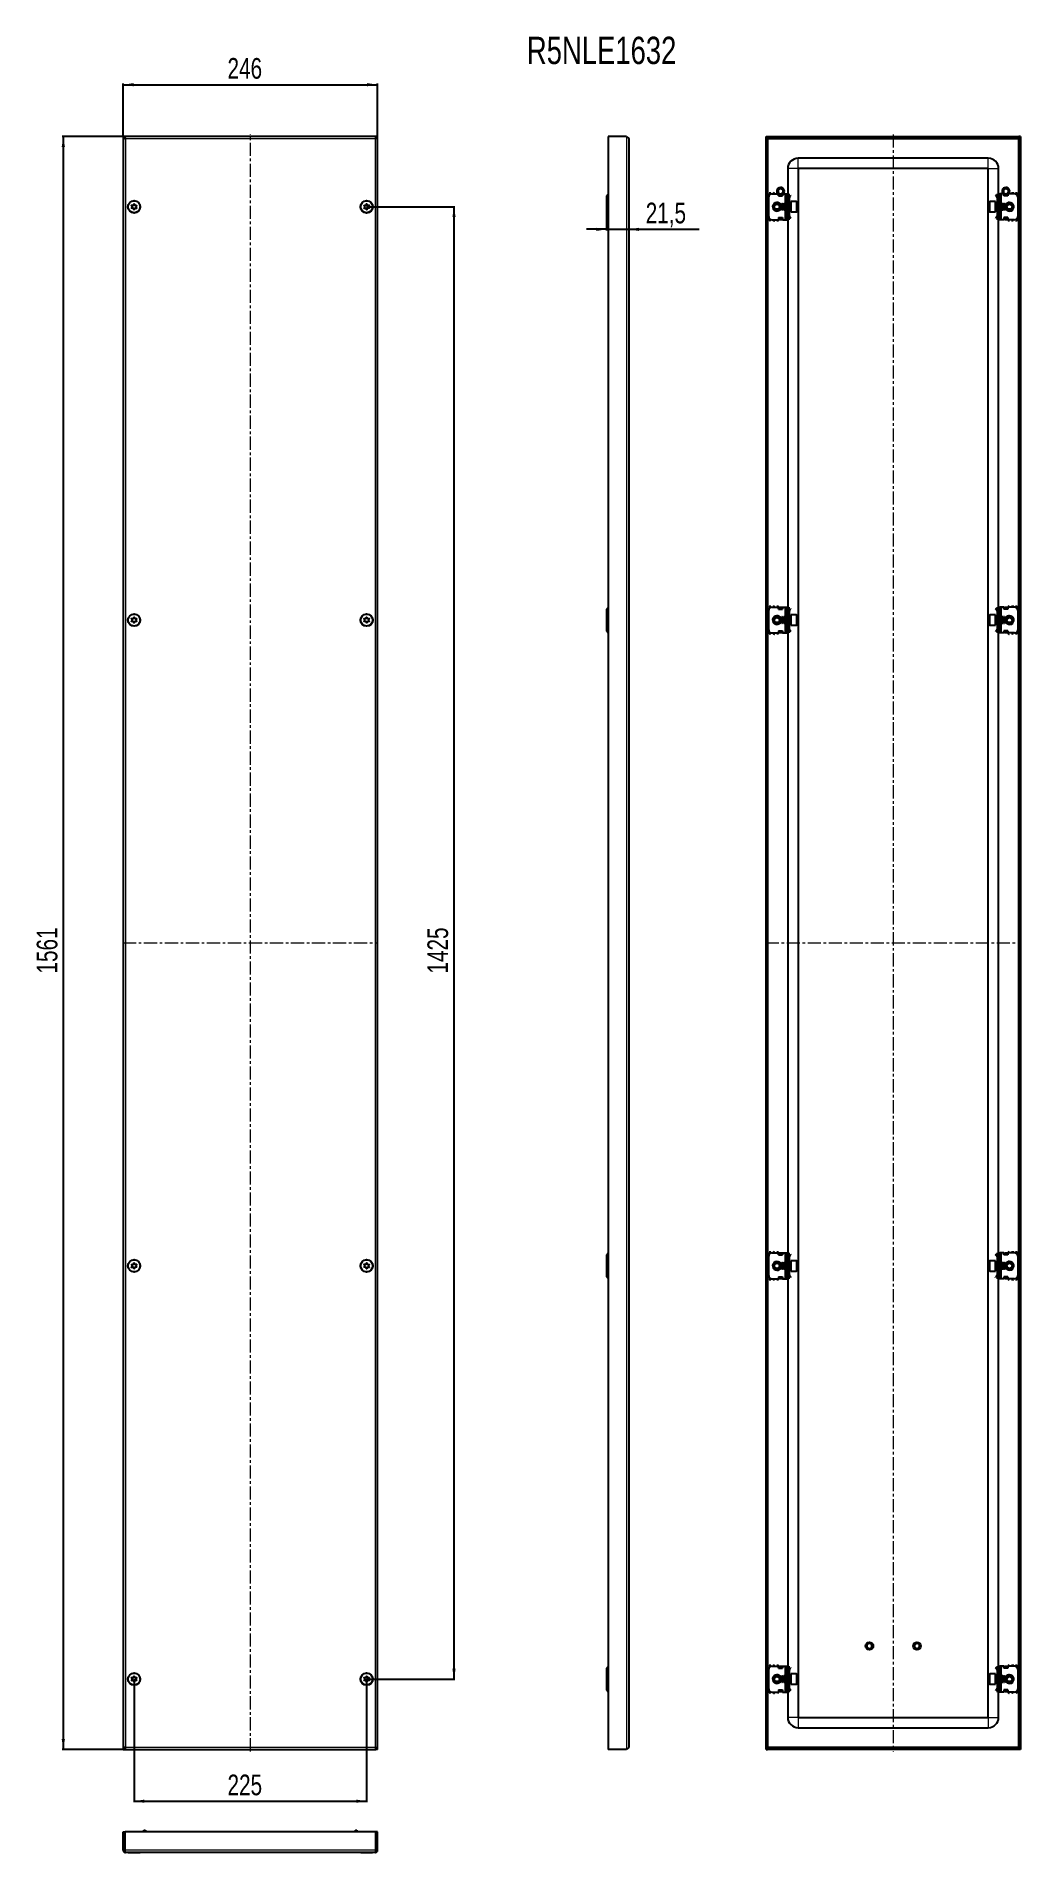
# Model space of a CAD drawing. Header units: millimetres. Extents: x 217 to 1169, y -597 to 1161.
import ezdxf

# ---------------------------------------------------------------- set-up
doc = ezdxf.new("R2010")
doc.units = ezdxf.units.MM
doc.linetypes.add('CENTERX2', pattern=[20.32, 12.7, -2.54, 2.54, -2.54])
doc.layers.add('FORMAT', color=7, linetype='Continuous')
doc.styles.add('SLDTEXTSTYLE0', font='TXT', dxfattribs={"width": 0.75})
doc.dimstyles.new('SLDDIMSTYLE0', dxfattribs={"dimtxt": 20, "dimasz": 10, "dimexe": 0, "dimexo": 0.0625, "dimgap": 5, "dimtad": 2, "dimdec": 1, "dimrnd": 1e-09, "dimzin": 12, "dimdsep": 46, "dimtxsty": 'SLDTEXTSTYLE0', "dimsah": 1, "dimcen": 0.09, "dimadec": 0, "dimazin": 3, "dimtfac": 1, "dimtofl": 0, "dimtmove": 0, "dimatfit": 3, "dimfxl": 0, "dimfrac": 2, "dimtolj": 1, "dimtzin": 12, "dimarcsym": 0})
doc.dimstyles.new('SLDDIMSTYLE1', dxfattribs={"dimtxt": 20, "dimasz": 10, "dimexe": 0, "dimexo": 0.0625, "dimgap": 5, "dimtad": 2, "dimdec": 1, "dimrnd": 1e-09, "dimzin": 12, "dimdsep": 46, "dimtxsty": 'SLDTEXTSTYLE0', "dimsah": 1, "dimcen": 0.09, "dimadec": 0, "dimazin": 3, "dimtfac": 1, "dimtmove": 0, "dimatfit": 0, "dimfxl": 0, "dimfrac": 2, "dimtolj": 1, "dimtzin": 12, "dimarcsym": 0})

msp = doc.modelspace()

# ---------------------------------------------------------------- texts
at = {"layer": 'FORMAT', "insert": (691.38, 1160.6), "char_height": 26.458, "attachment_point": 1, "style": 'SLDTEXTSTYLE0'}
msp.add_mtext('R5NLE1632', dxfattribs=at)

# ---------------------------------------------------------------- blocks, each defined once
blk = doc.blocks.new('_D')
at = {"layer": 'FORMAT'}
for p, q in [((300.8, 1064), (300.8, 1115.2)), ((300.8, 1114.2), (546.8, 1114.2)), ((546.8, 1064), (546.8, 1115.2))]:
    blk.add_line(p, q, dxfattribs=at)
for points in [[(300.8, 1114.2), (310.8, 1112.6), (310.8, 1115.7)], [(546.8, 1114.2), (536.8, 1115.7), (536.8, 1112.6)]]:
    blk.add_solid(points, dxfattribs=at)
at = {"layer": 'FORMAT', "insert": (401.7, 1140), "char_height": 20, "attachment_point": 1, "style": 'SLDTEXTSTYLE0'}
blk.add_mtext('246', dxfattribs=at)
blk = doc.blocks.new('_D_1')
at = {"layer": 'FORMAT'}
for p, q in [((302.5, 1064), (241.8, 1064)), ((242.8, 1064), (242.8, -497)), ((302.5, -497), (241.8, -497))]:
    blk.add_line(p, q, dxfattribs=at)
for points in [[(242.8, 1064), (241.3, 1054), (244.4, 1054)], [(242.8, -497), (244.4, -487), (241.3, -487)]]:
    blk.add_solid(points, dxfattribs=at)
at = {"layer": 'FORMAT', "insert": (217.1, 253.9), "char_height": 20, "attachment_point": 1, "rotation": 90, "style": 'SLDTEXTSTYLE0'}
blk.add_mtext('1561', dxfattribs=at)
blk = doc.blocks.new('_D_2')
at = {"layer": 'FORMAT'}
for p, q in [((536.3, 996), (621.8, 996)), ((620.8, 996), (620.8, -429)), ((536.3, -429), (621.8, -429))]:
    blk.add_line(p, q, dxfattribs=at)
for points in [[(620.8, 996), (619.3, 986), (622.4, 986)], [(620.8, -429), (622.4, -419), (619.3, -419)]]:
    blk.add_solid(points, dxfattribs=at)
at = {"layer": 'FORMAT', "insert": (595.1, 253.9), "char_height": 20, "attachment_point": 1, "rotation": 90, "style": 'SLDTEXTSTYLE0'}
blk.add_mtext('1425', dxfattribs=at)
blk = doc.blocks.new('_D_3')
at = {"layer": 'FORMAT'}
for p, q in [((311.3, -429), (311.3, -548.2)), ((536.3, -429), (536.3, -548.2)), ((311.3, -547.2), (536.3, -547.2))]:
    blk.add_line(p, q, dxfattribs=at)
for points in [[(311.3, -547.2), (321.3, -548.7), (321.3, -545.6)], [(536.3, -547.2), (526.3, -545.6), (526.3, -548.7)]]:
    blk.add_solid(points, dxfattribs=at)
at = {"layer": 'FORMAT', "insert": (401.7, -521.4), "char_height": 20, "attachment_point": 1, "style": 'SLDTEXTSTYLE0'}
blk.add_mtext('225', dxfattribs=at)
blk = doc.blocks.new('_D_4')
at = {"layer": 'FORMAT'}
for p, q in [((768.4, 986.5), (768.4, 973.2)), ((768.4, 974.2), (749.1, 974.2)), ((768.4, 974.2), (789.9, 974.2)), ((789.9, 974.2), (858, 974.2))]:
    blk.add_line(p, q, dxfattribs=at)
for points in [[(768.4, 974.2), (758.4, 975.7), (758.4, 972.6)], [(789.9, 974.2), (799.9, 972.6), (799.9, 975.7)]]:
    blk.add_solid(points, dxfattribs=at)
at = {"layer": 'FORMAT', "insert": (806.3, 1000), "char_height": 20, "attachment_point": 1, "style": 'SLDTEXTSTYLE0'}
blk.add_mtext('21,5', dxfattribs=at)

# ---------------------------------------------------------------- dimensions: what is measured, and where the dimension line sits
at = {"layer": 'FORMAT'}
for base, p1, p2, dimstyle, picture, middle in [((546.84, 1114.17), (300.84, 1064), (546.84, 1064), 'SLDDIMSTYLE0', '_D', (423.84, 1114.17)), ((789.88, 974.17), (768.38, 986.5), (789.88, 1061.9), 'SLDDIMSTYLE1', '_D_4', (832.13, 974.17)), ((536.34, -547.16), (311.34, -429), (536.34, -429), 'SLDDIMSTYLE0', '_D_3', (423.84, -547.16))]:
    dim = msp.add_linear_dim(base=base, p1=p1, p2=p2, dimstyle=dimstyle, dxfattribs=at)
    dim.commit()
    dim.dimension.update_dxf_attribs({"geometry": picture, "text_midpoint": middle, "dimtype": 160})
for base, p1, p2, picture, middle in [((242.83, -497), (302.54, 1064), (302.54, -497), '_D_1', (242.83, 283.5)), ((620.84, -429), (536.34, 996), (536.34, -429), '_D_2', (620.84, 283.5))]:
    dim = msp.add_linear_dim(base=base, p1=p1, p2=p2, angle=90, dimstyle='SLDDIMSTYLE0', dxfattribs=at)
    dim.commit()
    dim.dimension.update_dxf_attribs({"geometry": picture, "text_midpoint": middle, "dimtype": 160})

# ---------------------------------------------------------------- linework, layer by layer
at = {"color": 7, "linetype": 'Continuous', "lineweight": 25}
for p, q in [((300.84, 1064), (302.34, 1064)), ((300.84, 1064), (300.84, -497)), ((302.54, 1062.88), (302.54, 1064)), ((545.14, 1064), (302.54, 1064)), ((545.14, 1064), (545.14, 1062.88)), ((546.84, 1064), (545.34, 1064)), ((546.84, -497), (546.84, 1064)), ((769.88, 1064), (769.88, -497)), ((787.78, 1064), (769.88, 1064)), ((789.88, 1061.9), (789.88, -494.9)), ((922.78, 1064), (924.28, 1064)), ((922.78, -497), (922.78, 1064)), ((924.28, -497), (924.28, 1064)), ((924.48, 1062.5), (924.48, 1064)), ((924.48, 1064), (1167.08, 1064)), ((924.48, 1062.5), (1167.08, 1062.5)), ((1166.93, 1062.5), (1166.68, 1061.9)), ((1167.08, 1062.5), (1167.08, 1064)), ((1168.78, 1064), (1167.28, 1064)), ((1167.28, 1064), (1167.28, -497)), ((1168.78, 1064), (1168.78, -497)), ((1137.78, 1043), (953.78, 1043)), ((943.78, 1033), (943.78, 1008.5)), ((953.78, 1033), (953.78, -466)), ((1137.78, 1033), (953.78, 1033)), ((1137.78, -466), (1137.78, 1033)), ((1147.78, 1008.5), (1147.78, 1033)), ((768.38, 1005.5), (768.38, 986.5)), ((925.28, 986.5), (925.28, 1005.5)), ((926.28, 1008.75), (926.28, 1007.74)), ((928.28, 1008.5), (934.78, 1008.5)), ((933.78, 1011.1), (933.81, 1011.35)), ((933.78, 1010.89), (933.81, 1011.13)), ((933.78, 1011.1), (933.78, 1011.05)), ((933.78, 1010.89), (933.79, 1010.84)), ((933.8, 1011.3), (933.79, 1011.25)), ((933.8, 1010.69), (933.8, 1010.65)), ((933.82, 1011.51), (933.82, 1011.46)), ((933.82, 1010.5), (933.83, 1010.46)), ((933.86, 1011.71), (933.85, 1011.66)), ((933.86, 1011.71), (933.94, 1011.94)), ((933.86, 1010.32), (933.87, 1010.28)), ((933.92, 1011.9), (933.9, 1011.85)), ((933.91, 1010.14), (933.92, 1010.1)), ((933.97, 1009.97), (933.97, 1009.96)), ((934.56, 1008.99), (934.59, 1008.96)), ((934.69, 1008.85), (934.72, 1008.82)), ((934.78, 1006.5), (934.78, 1008.5)), ((934.98, 1007.71), (934.78, 1007.83)), ((934.78, 1006.5), (938.78, 1006.5)), ((935, 1008.59), (934.79, 1008.77)), ((934.84, 1008.72), (934.88, 1008.69)), ((934.98, 1006.5), (934.98, 1007.71)), ((935, 1008.59), (935.04, 1008.56)), ((935.03, 1008.12), (935.37, 1008.37)), ((935.53, 1008.12), (935.03, 1007.77)), ((935.03, 1007.77), (935.03, 1008.12)), ((935.03, 1006.86), (935.03, 1007.77)), ((935.03, 1006.5), (935.03, 1006.86)), ((935.16, 1013.53), (935.36, 1013.64)), ((935.17, 1008.47), (935.21, 1008.45)), ((935.35, 1008.37), (935.21, 1008.48)), ((935.33, 1013.63), (935.29, 1013.61)), ((935.34, 1013.56), (935.29, 1013.61)), ((935.33, 1013.63), (935.56, 1013.71)), ((935.35, 1008.37), (935.39, 1008.34)), ((935.52, 1013.72), (935.47, 1013.7)), ((935.53, 1008.12), (935.93, 1008.12)), ((935.71, 1013.8), (935.66, 1013.79)), ((935.71, 1013.8), (935.93, 1013.88)), ((935.71, 1008.2), (935.75, 1008.19)), ((935.9, 1013.87), (935.85, 1013.86)), ((935.88, 1008.14), (935.93, 1008.13)), ((936.09, 1013.92), (936.05, 1013.91)), ((936.06, 1008.09), (936.11, 1008.08)), ((936.98, 1014), (936.23, 1013.93)), ((937.23, 1008.04), (937.05, 1008.02)), ((937.38, 1008.06), (937.42, 1008.07)), ((937.62, 1008.12), (938.03, 1008.12)), ((938.53, 1007.77), (938.03, 1008.12)), ((938.13, 1008.41), (938.53, 1008.12)), ((938.48, 1013.48), (938.43, 1013.51)), ((938.53, 1008.12), (938.53, 1007.77)), ((938.78, 1007.83), (938.53, 1007.69)), ((938.53, 1007.77), (938.53, 1006.86)), ((938.53, 1006.86), (938.53, 1006.5)), ((938.64, 1013.36), (938.6, 1013.39)), ((938.8, 1013.22), (938.76, 1013.26)), ((938.78, 1006.5), (938.78, 1008.5)), ((938.78, 1008.5), (941.28, 1008.5)), ((938.94, 1013.08), (938.91, 1013.12)), ((938.94, 1013.08), (939.06, 1012.95)), ((939.05, 1012.96), (939.04, 1012.98)), ((939.07, 1011.87), (939.24, 1011.46)), ((939.55, 1009.89), (939.45, 1009.7)), ((939.56, 1009.88), (939.46, 1009.7)), ((939.62, 1010.02), (939.63, 1010.07)), ((939.67, 1010.2), (939.68, 1010.25)), ((939.77, 1010.81), (939.71, 1010.5)), ((939.72, 1010.4), (939.73, 1010.45)), ((939.75, 1010.6), (939.76, 1010.65)), ((939.77, 1010.81), (939.78, 1010.86)), ((939.78, 1011), (939.78, 1011)), ((941.28, 1008.5), (942.78, 1008.5)), ((942.78, 1008.5), (944.78, 1008.5)), ((942.78, 1005.5), (942.78, 1008.5)), ((942.78, 986.5), (942.78, 1005.5)), ((943.78, 986.5), (943.78, 1005.5)), ((944.78, 1008.5), (944.78, 1007.74)), ((944.78, 1007.74), (944.78, 984.27)), ((944.78, 1007.42), (944.99, 1007.21)), ((945.28, 1004.75), (944.78, 1004.75)), ((944.78, 1001.25), (944.78, 1004.75)), ((945.28, 1006.5), (945.28, 1006.04)), ((945.28, 1001.25), (945.28, 1004.75)), ((945.37, 1006.17), (946.34, 1007.14)), ((945.72, 1005.81), (945.37, 1006.17)), ((945.72, 1005.81), (946.7, 1006.79)), ((946.34, 1007.14), (946.7, 1006.79)), ((1145.22, 1007.14), (1144.87, 1006.79)), ((1145.84, 1005.81), (1144.87, 1006.79)), ((1146.2, 1006.17), (1145.22, 1007.14)), ((1145.84, 1005.81), (1146.2, 1006.17)), ((1146.28, 1006.5), (1146.28, 1006.11)), ((1146.28, 1004.75), (1146.78, 1004.75)), ((1146.28, 1004.75), (1146.28, 1001.25)), ((1146.57, 1007.21), (1146.78, 1007.42)), ((1146.78, 1008.5), (1148.78, 1008.5)), ((1146.78, 1007.74), (1146.78, 1008.5)), ((1146.78, 984.27), (1146.78, 1007.74)), ((1146.78, 1004.75), (1146.78, 1001.25)), ((1147.78, 1005.5), (1147.78, 986.5)), ((1148.78, 1008.5), (1148.78, 1005.5)), ((1150.28, 1008.5), (1148.78, 1008.5)), ((1148.78, 1005.5), (1148.78, 986.5)), ((1152.78, 1008.5), (1150.28, 1008.5)), ((1151.78, 1011.1), (1151.81, 1011.35)), ((1151.78, 1010.89), (1151.81, 1011.13)), ((1151.78, 1011.1), (1151.78, 1011.05)), ((1151.78, 1010.89), (1151.79, 1010.84)), ((1151.8, 1011.3), (1151.79, 1011.25)), ((1151.8, 1010.69), (1151.8, 1010.65)), ((1151.82, 1011.51), (1151.82, 1011.46)), ((1151.82, 1010.5), (1151.83, 1010.46)), ((1151.86, 1011.71), (1151.85, 1011.66)), ((1151.86, 1011.71), (1151.94, 1011.94)), ((1151.86, 1010.32), (1151.87, 1010.28)), ((1151.92, 1011.9), (1151.9, 1011.85)), ((1151.91, 1010.14), (1151.92, 1010.1)), ((1151.97, 1009.97), (1151.97, 1009.96)), ((1152.56, 1008.99), (1152.59, 1008.96)), ((1152.69, 1008.85), (1152.72, 1008.82)), ((1152.78, 1006.5), (1152.78, 1008.5)), ((1153.03, 1007.69), (1152.78, 1007.83)), ((1156.78, 1006.5), (1152.78, 1006.5)), ((1153, 1008.59), (1152.79, 1008.77)), ((1152.84, 1008.72), (1152.88, 1008.69)), ((1153, 1008.59), (1153.04, 1008.56)), ((1153.03, 1008.12), (1153.37, 1008.37)), ((1153.53, 1008.12), (1153.03, 1007.77)), ((1153.03, 1007.77), (1153.03, 1008.12)), ((1153.03, 1006.86), (1153.03, 1007.77)), ((1153.03, 1006.5), (1153.03, 1006.86)), ((1153.16, 1013.53), (1153.36, 1013.64)), ((1153.17, 1008.47), (1153.21, 1008.45)), ((1153.35, 1008.37), (1153.21, 1008.48)), ((1153.33, 1013.63), (1153.29, 1013.61)), ((1153.34, 1013.56), (1153.29, 1013.61)), ((1153.33, 1013.63), (1153.56, 1013.71)), ((1153.35, 1008.37), (1153.35, 1008.48)), ((1153.35, 1008.37), (1153.39, 1008.34)), ((1153.52, 1013.72), (1153.47, 1013.7)), ((1153.53, 1008.12), (1153.93, 1008.12)), ((1153.71, 1013.8), (1153.66, 1013.79)), ((1153.71, 1013.8), (1153.93, 1013.88)), ((1153.71, 1008.2), (1153.75, 1008.19)), ((1153.9, 1013.87), (1153.85, 1013.86)), ((1153.88, 1008.14), (1153.93, 1008.13)), ((1154.09, 1013.92), (1154.05, 1013.91)), ((1154.06, 1008.09), (1154.11, 1008.08)), ((1154.98, 1014), (1154.23, 1013.93)), ((1155.23, 1008.04), (1155.05, 1008.02)), ((1155.38, 1008.06), (1155.42, 1008.07)), ((1155.62, 1008.12), (1156.03, 1008.12)), ((1156.53, 1007.77), (1156.03, 1008.12)), ((1156.13, 1008.41), (1156.53, 1008.12)), ((1156.48, 1013.48), (1156.43, 1013.51)), ((1156.53, 1008.12), (1156.53, 1007.77)), ((1156.53, 1007.77), (1156.53, 1006.86)), ((1156.53, 1006.86), (1156.53, 1006.5)), ((1156.78, 1007.83), (1156.58, 1007.71)), ((1156.58, 1007.71), (1156.58, 1006.5)), ((1156.64, 1013.36), (1156.6, 1013.39)), ((1156.8, 1013.22), (1156.76, 1013.26)), ((1156.78, 1006.5), (1156.78, 1008.5)), ((1163.28, 1008.5), (1156.78, 1008.5)), ((1156.94, 1013.08), (1156.91, 1013.12)), ((1156.94, 1013.08), (1157.06, 1012.95)), ((1157.05, 1012.96), (1157.04, 1012.98)), ((1157.07, 1011.87), (1157.24, 1011.46)), ((1157.55, 1009.89), (1157.45, 1009.7)), ((1157.56, 1009.88), (1157.46, 1009.7)), ((1157.62, 1010.02), (1157.63, 1010.07)), ((1157.67, 1010.2), (1157.68, 1010.25)), ((1157.77, 1010.81), (1157.71, 1010.5)), ((1157.72, 1010.4), (1157.73, 1010.45)), ((1157.75, 1010.6), (1157.76, 1010.65)), ((1157.77, 1010.81), (1157.78, 1010.86)), ((1157.78, 1011), (1157.78, 1011)), ((1165.28, 1007.74), (1165.28, 1008.75)), ((1166.28, 1005.5), (1166.28, 986.5)), ((790.13, 1001.79), (789.88, 1001.79)), ((789.88, 990.22), (790.13, 990.22)), ((790.13, 1001.79), (790.13, 1001.07)), ((790.13, 1001.07), (790.13, 990.22)), ((934.78, 985.5), (934.78, 983.5)), ((934.78, 985.5), (938.78, 985.5)), ((934.98, 983.62), (934.98, 985.5)), ((935.03, 985.15), (935.03, 985.5)), ((935.03, 984.24), (935.03, 985.15)), ((937.34, 999), (936.78, 998.45)), ((936.78, 998.45), (936.78, 994.69)), ((936.78, 994.69), (936.78, 993.56)), ((936.78, 993.56), (937.34, 993)), ((937.39, 999), (937.34, 999)), ((937.34, 999), (937.34, 994.39)), ((937.34, 994.39), (937.34, 993)), ((937.34, 993), (937.39, 993)), ((937.78, 998.45), (937.39, 999)), ((937.39, 999), (937.39, 998.53)), ((937.39, 998.53), (937.39, 993)), ((937.39, 993), (937.78, 993.56)), ((938.17, 999), (937.78, 998.45)), ((937.78, 998.45), (937.78, 998.06)), ((937.78, 998.06), (937.78, 993.56)), ((937.78, 993.56), (938.17, 993)), ((938.39, 999), (938.17, 999)), ((938.17, 999), (938.17, 998.53)), ((938.17, 998.53), (938.17, 993)), ((938.17, 993), (938.39, 993)), ((938.78, 998.45), (938.39, 999)), ((938.39, 999), (938.39, 998.53)), ((938.39, 998.53), (938.39, 993)), ((938.39, 993), (938.78, 993.56)), ((938.53, 985.5), (938.53, 985.15)), ((938.53, 985.15), (938.53, 984.24)), ((939.17, 999), (938.78, 998.45)), ((938.78, 998.45), (938.78, 998.06)), ((938.78, 998.06), (938.78, 993.56)), ((938.78, 993.56), (939.17, 993)), ((938.78, 985.5), (938.78, 983.5)), ((939.39, 999), (939.17, 999)), ((939.17, 999), (939.17, 998.53)), ((939.17, 998.53), (939.17, 993)), ((939.17, 993), (939.39, 993)), ((939.78, 998.45), (939.39, 999)), ((939.39, 999), (939.39, 998.53)), ((939.39, 998.53), (939.39, 993)), ((939.39, 993), (939.78, 993.56)), ((940.17, 999), (939.78, 998.45)), ((939.78, 998.45), (939.78, 998.06)), ((939.78, 998.06), (939.78, 993.56)), ((939.78, 993.56), (940.17, 993)), ((940.39, 999), (940.17, 999)), ((940.17, 999), (940.17, 998.53)), ((940.17, 998.53), (940.17, 993)), ((940.17, 993), (940.39, 993)), ((940.78, 998.45), (940.39, 999)), ((940.39, 999), (940.39, 998.53)), ((940.39, 998.53), (940.39, 993)), ((940.39, 993), (940.78, 993.56)), ((942.28, 1000), (940.78, 1000)), ((940.78, 992), (940.78, 1000)), ((940.78, 992), (942.28, 992)), ((942.78, 983.5), (942.78, 986.5)), ((945.28, 1001.25), (944.78, 1001.25)), ((945.17, 999), (944.78, 998.45)), ((944.78, 993.56), (945.17, 993)), ((944.78, 990.75), (945.28, 990.75)), ((944.78, 987.25), (944.78, 990.75)), ((945.28, 987.25), (944.78, 987.25)), ((944.99, 984.8), (944.78, 984.59)), ((945.39, 999), (945.17, 999)), ((945.17, 999), (945.17, 998.53)), ((945.17, 998.53), (945.17, 993)), ((945.17, 993), (945.39, 993)), ((945.28, 999), (945.28, 1001.25)), ((945.28, 990.75), (945.28, 993)), ((945.28, 987.25), (945.28, 990.75)), ((945.28, 985.5), (945.28, 985.9)), ((945.72, 986.19), (945.37, 985.84)), ((945.37, 985.84), (946.34, 984.86)), ((945.78, 998.45), (945.39, 999)), ((945.39, 999), (945.39, 998.53)), ((945.39, 998.53), (945.39, 993)), ((945.39, 993), (945.78, 993.56)), ((945.72, 986.19), (946.7, 985.22)), ((946.17, 999), (945.78, 998.45)), ((945.78, 998.45), (945.78, 998.06)), ((945.78, 998.06), (945.78, 993.56)), ((945.78, 993.56), (946.17, 993)), ((946.53, 999), (946.17, 999)), ((946.17, 999), (946.17, 998.53)), ((946.17, 998.53), (946.17, 993)), ((946.17, 993), (946.53, 993)), ((946.34, 984.86), (946.7, 985.22)), ((952.18, 1001), (946.78, 1001)), ((946.78, 1001), (946.78, 993.31)), ((946.78, 993.31), (946.78, 991)), ((946.78, 991), (952.18, 991)), ((952.78, 1000.4), (952.78, 993.63)), ((952.78, 993.63), (952.78, 991.6)), ((1138.78, 991.6), (1138.78, 1000.4)), ((1144.78, 1001), (1139.38, 1001)), ((1139.38, 991), (1144.78, 991)), ((1144.78, 991), (1144.78, 1001)), ((1145.84, 986.19), (1144.87, 985.22)), ((1145.22, 984.86), (1144.87, 985.22)), ((1145.39, 999), (1145.03, 999)), ((1145.03, 993), (1145.39, 993)), ((1146.2, 985.84), (1145.22, 984.86)), ((1145.78, 998.45), (1145.39, 999)), ((1145.39, 998.53), (1145.39, 999)), ((1145.39, 993), (1145.39, 998.53)), ((1145.39, 993), (1145.78, 993.56)), ((1146.17, 999), (1145.78, 998.45)), ((1145.78, 998.06), (1145.78, 998.45)), ((1145.78, 993.56), (1145.78, 998.06)), ((1145.78, 993.56), (1146.17, 993)), ((1145.84, 986.19), (1146.2, 985.84)), ((1146.39, 999), (1146.17, 999)), ((1146.17, 998.53), (1146.17, 999)), ((1146.17, 993), (1146.17, 998.53)), ((1146.17, 993), (1146.39, 993)), ((1146.78, 1001.25), (1146.28, 1001.25)), ((1146.28, 1001.25), (1146.28, 999)), ((1146.28, 993), (1146.28, 990.75)), ((1146.28, 990.75), (1146.78, 990.75)), ((1146.28, 990.75), (1146.28, 987.25)), ((1146.28, 987.25), (1146.78, 987.25)), ((1146.28, 985.5), (1146.28, 985.96)), ((1146.78, 998.45), (1146.39, 999)), ((1146.39, 998.53), (1146.39, 999)), ((1146.39, 993), (1146.39, 998.53)), ((1146.39, 993), (1146.78, 993.56)), ((1146.78, 984.59), (1146.57, 984.8)), ((1146.78, 990.75), (1146.78, 987.25)), ((1148.78, 986.5), (1148.78, 983.5)), ((1150.78, 1000), (1149.28, 1000)), ((1149.28, 992), (1150.78, 992)), ((1150.78, 1000), (1150.78, 992)), ((1151.17, 999), (1150.78, 998.45)), ((1150.78, 993.56), (1151.17, 993)), ((1151.39, 999), (1151.17, 999)), ((1151.17, 998.53), (1151.17, 999)), ((1151.17, 993), (1151.17, 998.53)), ((1151.17, 993), (1151.39, 993)), ((1151.78, 998.45), (1151.39, 999)), ((1151.39, 998.53), (1151.39, 999)), ((1151.39, 993), (1151.39, 998.53)), ((1151.39, 993), (1151.78, 993.56)), ((1152.17, 999), (1151.78, 998.45)), ((1151.78, 998.06), (1151.78, 998.45)), ((1151.78, 993.56), (1151.78, 998.06)), ((1151.78, 993.56), (1152.17, 993)), ((1152.39, 999), (1152.17, 999)), ((1152.17, 998.53), (1152.17, 999)), ((1152.17, 993), (1152.17, 998.53)), ((1152.17, 993), (1152.39, 993)), ((1152.78, 998.45), (1152.39, 999)), ((1152.39, 998.53), (1152.39, 999)), ((1152.39, 993), (1152.39, 998.53)), ((1152.39, 993), (1152.78, 993.56)), ((1153.17, 999), (1152.78, 998.45)), ((1152.78, 998.06), (1152.78, 998.45)), ((1152.78, 993.56), (1152.78, 998.06)), ((1152.78, 993.56), (1153.17, 993)), ((1156.78, 985.5), (1152.78, 985.5)), ((1152.78, 985.5), (1152.78, 983.5)), ((1153.03, 985.15), (1153.03, 985.5)), ((1153.03, 984.24), (1153.03, 985.15)), ((1153.39, 999), (1153.17, 999)), ((1153.17, 998.53), (1153.17, 999)), ((1153.17, 993), (1153.17, 998.53)), ((1153.17, 993), (1153.39, 993)), ((1153.78, 998.45), (1153.39, 999)), ((1153.39, 998.53), (1153.39, 999)), ((1153.39, 993), (1153.39, 998.53)), ((1153.39, 993), (1153.78, 993.56)), ((1154.17, 999), (1153.78, 998.45)), ((1153.78, 998.06), (1153.78, 998.45)), ((1153.78, 993.56), (1153.78, 998.06)), ((1153.78, 993.56), (1154.17, 993)), ((1154.23, 999), (1154.17, 999)), ((1154.17, 998.53), (1154.17, 999)), ((1154.17, 993), (1154.17, 998.53)), ((1154.17, 993), (1154.23, 993)), ((1154.78, 998.45), (1154.23, 999)), ((1154.23, 993), (1154.23, 999)), ((1154.23, 993), (1154.78, 993.56)), ((1154.78, 993.56), (1154.78, 998.45)), ((1156.53, 985.5), (1156.53, 985.15)), ((1156.53, 985.15), (1156.53, 984.24)), ((1156.58, 985.5), (1156.58, 983.62)), ((1156.78, 985.5), (1156.78, 983.5)), ((926.28, 984.27), (926.28, 983.25)), ((928.28, 983.5), (934.78, 983.5)), ((934.28, 983.5), (934.28, 983.25)), ((934.78, 983.62), (934.98, 983.62)), ((935.03, 983.88), (935.03, 984.24)), ((935.03, 984.24), (935.53, 983.88)), ((935.53, 983.53), (935.03, 983.88)), ((935.53, 983.88), (935.53, 983.53)), ((938.03, 983.88), (935.53, 983.88)), ((938.03, 983.53), (935.53, 983.53)), ((938.03, 983.88), (938.53, 984.24)), ((938.03, 983.53), (938.03, 983.88)), ((938.53, 983.88), (938.03, 983.53)), ((938.53, 984.24), (938.53, 983.88)), ((938.78, 983.5), (941.28, 983.5)), ((941.28, 983.5), (942.78, 983.5)), ((944.78, 983.5), (942.78, 983.5)), ((943.78, 983.5), (943.78, 608.5)), ((944.78, 984.27), (944.78, 983.5)), ((1146.78, 983.5), (1146.78, 984.27)), ((1148.78, 983.5), (1146.78, 983.5)), ((1147.78, 608.5), (1147.78, 983.5)), ((1150.28, 983.5), (1148.78, 983.5)), ((1152.78, 983.5), (1150.28, 983.5)), ((1153.03, 984.24), (1153.53, 983.88)), ((1153.03, 983.88), (1153.03, 984.24)), ((1153.53, 983.53), (1153.03, 983.88)), ((1156.03, 983.88), (1153.53, 983.88)), ((1153.53, 983.88), (1153.53, 983.53)), ((1156.03, 983.53), (1153.53, 983.53)), ((1156.03, 983.88), (1156.53, 984.24)), ((1156.03, 983.53), (1156.03, 983.88)), ((1156.53, 983.88), (1156.03, 983.53)), ((1156.53, 984.24), (1156.53, 983.88)), ((1156.58, 983.62), (1156.78, 983.62)), ((1163.28, 983.5), (1156.78, 983.5)), ((1157.28, 983.25), (1157.28, 983.5)), ((1165.28, 983.25), (1165.28, 984.27)), ((768.38, 605.5), (768.38, 586.5)), ((790.13, 601.79), (789.88, 601.79)), ((790.13, 601.79), (790.13, 601.07)), ((790.13, 601.07), (790.13, 590.22)), ((925.28, 586.5), (925.28, 605.5)), ((926.28, 608.75), (926.28, 607.74)), ((928.28, 608.5), (934.78, 608.5)), ((934.28, 608.75), (934.28, 608.5)), ((934.78, 606.5), (934.78, 608.5)), ((934.98, 608.39), (934.78, 608.39)), ((934.78, 606.5), (938.78, 606.5)), ((934.98, 606.5), (934.98, 608.39)), ((935.03, 608.12), (935.53, 608.48)), ((935.53, 608.12), (935.03, 607.77)), ((935.03, 607.77), (935.03, 608.12)), ((935.03, 606.86), (935.03, 607.77)), ((935.03, 606.5), (935.03, 606.86)), ((935.53, 608.48), (935.53, 608.12)), ((935.53, 608.48), (938.03, 608.48)), ((935.53, 608.12), (938.03, 608.12)), ((937.34, 599), (936.78, 598.45)), ((936.78, 598.45), (936.78, 594.69)), ((937.39, 599), (937.34, 599)), ((937.34, 599), (937.34, 594.39)), ((937.78, 598.45), (937.39, 599)), ((937.39, 599), (937.39, 598.53)), ((937.39, 598.53), (937.39, 593)), ((938.17, 599), (937.78, 598.45)), ((937.78, 598.45), (937.78, 598.06)), ((937.78, 598.06), (937.78, 593.56)), ((938.03, 608.12), (938.03, 608.48)), ((938.03, 608.48), (938.53, 608.12)), ((938.53, 607.77), (938.03, 608.12)), ((938.39, 599), (938.17, 599)), ((938.17, 599), (938.17, 598.53)), ((938.17, 598.53), (938.17, 593)), ((938.78, 598.45), (938.39, 599)), ((938.39, 599), (938.39, 598.53)), ((938.39, 598.53), (938.39, 593)), ((938.53, 608.12), (938.53, 607.77)), ((938.53, 607.77), (938.53, 606.86)), ((938.53, 606.86), (938.53, 606.5)), ((938.78, 606.5), (938.78, 608.5)), ((938.78, 608.5), (941.28, 608.5)), ((939.17, 599), (938.78, 598.45)), ((938.78, 598.45), (938.78, 598.06)), ((938.78, 598.06), (938.78, 593.56)), ((939.39, 599), (939.17, 599)), ((939.17, 599), (939.17, 598.53)), ((939.17, 598.53), (939.17, 593)), ((939.78, 598.45), (939.39, 599)), ((939.39, 599), (939.39, 598.53)), ((939.39, 598.53), (939.39, 593)), ((940.17, 599), (939.78, 598.45)), ((939.78, 598.45), (939.78, 598.06)), ((939.78, 598.06), (939.78, 593.56)), ((940.39, 599), (940.17, 599)), ((940.17, 599), (940.17, 598.53)), ((940.17, 598.53), (940.17, 593)), ((940.78, 598.45), (940.39, 599)), ((940.39, 599), (940.39, 598.53)), ((940.39, 598.53), (940.39, 593)), ((942.28, 600), (940.78, 600)), ((940.78, 592), (940.78, 600)), ((941.28, 608.5), (942.78, 608.5)), ((942.78, 608.5), (944.78, 608.5)), ((942.78, 605.5), (942.78, 608.5)), ((942.78, 586.5), (942.78, 605.5)), ((943.78, 586.5), (943.78, 605.5)), ((944.78, 608.5), (944.78, 607.74)), ((944.78, 607.74), (944.78, 584.27)), ((944.78, 607.42), (944.99, 607.21)), ((945.28, 604.75), (944.78, 604.75)), ((944.78, 601.25), (944.78, 604.75)), ((945.28, 601.25), (944.78, 601.25)), ((945.17, 599), (944.78, 598.45)), ((945.39, 599), (945.17, 599)), ((945.17, 599), (945.17, 598.53)), ((945.17, 598.53), (945.17, 593)), ((945.28, 606.5), (945.28, 606.04)), ((945.28, 601.25), (945.28, 604.75)), ((945.28, 599), (945.28, 601.25)), ((945.37, 606.17), (946.34, 607.14)), ((945.72, 605.81), (945.37, 606.17)), ((945.78, 598.45), (945.39, 599)), ((945.39, 599), (945.39, 598.53)), ((945.39, 598.53), (945.39, 593)), ((945.72, 605.81), (946.7, 606.79)), ((946.17, 599), (945.78, 598.45)), ((945.78, 598.45), (945.78, 598.06)), ((945.78, 598.06), (945.78, 593.56)), ((946.53, 599), (946.17, 599)), ((946.17, 599), (946.17, 598.53)), ((946.17, 598.53), (946.17, 593)), ((946.34, 607.14), (946.7, 606.79)), ((952.18, 601), (946.78, 601)), ((946.78, 601), (946.78, 593.31)), ((952.78, 600.4), (952.78, 593.63)), ((1138.78, 591.6), (1138.78, 600.4)), ((1144.78, 601), (1139.38, 601)), ((1144.78, 591), (1144.78, 601)), ((1145.22, 607.14), (1144.87, 606.79)), ((1145.84, 605.81), (1144.87, 606.79)), ((1145.39, 599), (1145.03, 599)), ((1146.2, 606.17), (1145.22, 607.14)), ((1145.78, 598.45), (1145.39, 599)), ((1145.39, 598.53), (1145.39, 599)), ((1145.39, 593), (1145.39, 598.53)), ((1146.17, 599), (1145.78, 598.45)), ((1145.78, 598.06), (1145.78, 598.45)), ((1145.78, 593.56), (1145.78, 598.06)), ((1145.84, 605.81), (1146.2, 606.17)), ((1146.39, 599), (1146.17, 599)), ((1146.17, 598.53), (1146.17, 599)), ((1146.17, 593), (1146.17, 598.53)), ((1146.28, 606.5), (1146.28, 606.11)), ((1146.28, 604.75), (1146.78, 604.75)), ((1146.28, 604.75), (1146.28, 601.25)), ((1146.78, 601.25), (1146.28, 601.25)), ((1146.28, 601.25), (1146.28, 599)), ((1146.78, 598.45), (1146.39, 599)), ((1146.39, 598.53), (1146.39, 599)), ((1146.39, 593), (1146.39, 598.53)), ((1146.57, 607.21), (1146.78, 607.42)), ((1146.78, 608.5), (1148.78, 608.5)), ((1146.78, 607.74), (1146.78, 608.5)), ((1146.78, 584.27), (1146.78, 607.74)), ((1146.78, 604.75), (1146.78, 601.25)), ((1147.78, 605.5), (1147.78, 586.5)), ((1148.78, 608.5), (1148.78, 605.5)), ((1150.28, 608.5), (1148.78, 608.5)), ((1148.78, 605.5), (1148.78, 586.5)), ((1150.78, 600), (1149.28, 600)), ((1152.78, 608.5), (1150.28, 608.5)), ((1150.78, 600), (1150.78, 592)), ((1151.17, 599), (1150.78, 598.45)), ((1151.39, 599), (1151.17, 599)), ((1151.17, 598.53), (1151.17, 599)), ((1151.17, 593), (1151.17, 598.53)), ((1151.78, 598.45), (1151.39, 599)), ((1151.39, 598.53), (1151.39, 599)), ((1151.39, 593), (1151.39, 598.53)), ((1152.17, 599), (1151.78, 598.45)), ((1151.78, 598.06), (1151.78, 598.45)), ((1151.78, 593.56), (1151.78, 598.06)), ((1152.39, 599), (1152.17, 599)), ((1152.17, 598.53), (1152.17, 599)), ((1152.17, 593), (1152.17, 598.53)), ((1152.78, 598.45), (1152.39, 599)), ((1152.39, 598.53), (1152.39, 599)), ((1152.39, 593), (1152.39, 598.53)), ((1152.78, 606.5), (1152.78, 608.5)), ((1156.78, 606.5), (1152.78, 606.5)), ((1153.17, 599), (1152.78, 598.45)), ((1152.78, 598.06), (1152.78, 598.45)), ((1152.78, 593.56), (1152.78, 598.06)), ((1153.03, 608.12), (1153.53, 608.48)), ((1153.53, 608.12), (1153.03, 607.77)), ((1153.03, 607.77), (1153.03, 608.12)), ((1153.03, 606.86), (1153.03, 607.77)), ((1153.03, 606.5), (1153.03, 606.86)), ((1153.39, 599), (1153.17, 599)), ((1153.17, 598.53), (1153.17, 599)), ((1153.17, 593), (1153.17, 598.53)), ((1153.78, 598.45), (1153.39, 599)), ((1153.39, 598.53), (1153.39, 599)), ((1153.39, 593), (1153.39, 598.53)), ((1153.53, 608.48), (1153.53, 608.12)), ((1153.53, 608.48), (1156.03, 608.48)), ((1153.53, 608.12), (1156.03, 608.12)), ((1154.17, 599), (1153.78, 598.45)), ((1153.78, 598.06), (1153.78, 598.45)), ((1153.78, 593.56), (1153.78, 598.06)), ((1154.23, 599), (1154.17, 599)), ((1154.17, 598.53), (1154.17, 599)), ((1154.17, 593), (1154.17, 598.53)), ((1154.78, 598.45), (1154.23, 599)), ((1154.23, 593), (1154.23, 599)), ((1154.78, 593.56), (1154.78, 598.45)), ((1156.03, 608.12), (1156.03, 608.48)), ((1156.03, 608.48), (1156.53, 608.12)), ((1156.53, 607.77), (1156.03, 608.12)), ((1156.53, 608.12), (1156.53, 607.77)), ((1156.53, 607.77), (1156.53, 606.86)), ((1156.53, 606.86), (1156.53, 606.5)), ((1156.58, 608.39), (1156.58, 606.5)), ((1156.78, 608.39), (1156.58, 608.39)), ((1156.78, 606.5), (1156.78, 608.5)), ((1163.28, 608.5), (1156.78, 608.5)), ((1157.28, 608.5), (1157.28, 608.75)), ((1165.28, 607.74), (1165.28, 608.75)), ((1166.28, 605.5), (1166.28, 586.5)), ((789.88, 590.22), (790.13, 590.22)), ((926.28, 584.27), (926.28, 583.25)), ((928.28, 583.5), (934.78, 583.5)), ((934.28, 583.5), (934.28, 583.25)), ((934.78, 585.5), (934.78, 583.5)), ((934.78, 585.5), (938.78, 585.5)), ((934.78, 583.62), (934.98, 583.62)), ((934.98, 583.62), (934.98, 585.5)), ((935.03, 585.15), (935.03, 585.5)), ((935.03, 584.24), (935.03, 585.15)), ((935.03, 583.88), (935.03, 584.24)), ((935.03, 584.24), (935.53, 583.88)), ((935.53, 583.53), (935.03, 583.88)), ((935.53, 583.88), (935.53, 583.53)), ((938.03, 583.88), (935.53, 583.88)), ((938.03, 583.53), (935.53, 583.53)), ((936.78, 594.69), (936.78, 593.56)), ((936.78, 593.56), (937.34, 593)), ((937.34, 594.39), (937.34, 593)), ((937.34, 593), (937.39, 593)), ((937.39, 593), (937.78, 593.56)), ((937.78, 593.56), (938.17, 593)), ((938.03, 583.88), (938.53, 584.24)), ((938.03, 583.53), (938.03, 583.88)), ((938.53, 583.88), (938.03, 583.53)), ((938.17, 593), (938.39, 593)), ((938.39, 593), (938.78, 593.56)), ((938.53, 585.5), (938.53, 585.15)), ((938.53, 585.15), (938.53, 584.24)), ((938.53, 584.24), (938.53, 583.88)), ((938.78, 593.56), (939.17, 593)), ((938.78, 585.5), (938.78, 583.5)), ((938.78, 583.5), (941.28, 583.5)), ((939.17, 593), (939.39, 593)), ((939.39, 593), (939.78, 593.56)), ((939.78, 593.56), (940.17, 593)), ((940.17, 593), (940.39, 593)), ((940.39, 593), (940.78, 593.56)), ((940.78, 592), (942.28, 592)), ((941.28, 583.5), (942.78, 583.5)), ((942.78, 583.5), (942.78, 586.5)), ((944.78, 583.5), (942.78, 583.5)), ((943.78, 583.5), (943.78, -16.5)), ((944.78, 593.56), (945.17, 593)), ((944.78, 590.75), (945.28, 590.75)), ((944.78, 587.25), (944.78, 590.75)), ((945.28, 587.25), (944.78, 587.25)), ((944.99, 584.8), (944.78, 584.59)), ((944.78, 584.27), (944.78, 583.5)), ((945.17, 593), (945.39, 593)), ((945.28, 590.75), (945.28, 593)), ((945.28, 587.25), (945.28, 590.75)), ((945.28, 585.5), (945.28, 585.9)), ((945.72, 586.19), (945.37, 585.84)), ((945.37, 585.84), (946.34, 584.86)), ((945.39, 593), (945.78, 593.56)), ((945.72, 586.19), (946.7, 585.22)), ((945.78, 593.56), (946.17, 593)), ((946.17, 593), (946.53, 593)), ((946.34, 584.86), (946.7, 585.22)), ((946.78, 593.31), (946.78, 591)), ((946.78, 591), (952.18, 591)), ((952.78, 593.63), (952.78, 591.6)), ((1139.38, 591), (1144.78, 591)), ((1145.84, 586.19), (1144.87, 585.22)), ((1145.22, 584.86), (1144.87, 585.22)), ((1145.03, 593), (1145.39, 593)), ((1146.2, 585.84), (1145.22, 584.86)), ((1145.39, 593), (1145.78, 593.56)), ((1145.78, 593.56), (1146.17, 593)), ((1145.84, 586.19), (1146.2, 585.84)), ((1146.17, 593), (1146.39, 593)), ((1146.28, 593), (1146.28, 590.75)), ((1146.28, 590.75), (1146.78, 590.75)), ((1146.28, 590.75), (1146.28, 587.25)), ((1146.28, 587.25), (1146.78, 587.25)), ((1146.28, 585.5), (1146.28, 585.96)), ((1146.39, 593), (1146.78, 593.56)), ((1146.78, 584.59), (1146.57, 584.8)), ((1146.78, 590.75), (1146.78, 587.25)), ((1146.78, 583.5), (1146.78, 584.27)), ((1148.78, 583.5), (1146.78, 583.5)), ((1147.78, -16.5), (1147.78, 583.5)), ((1148.78, 586.5), (1148.78, 583.5)), ((1150.28, 583.5), (1148.78, 583.5)), ((1149.28, 592), (1150.78, 592)), ((1152.78, 583.5), (1150.28, 583.5)), ((1150.78, 593.56), (1151.17, 593)), ((1151.17, 593), (1151.39, 593)), ((1151.39, 593), (1151.78, 593.56)), ((1151.78, 593.56), (1152.17, 593)), ((1152.17, 593), (1152.39, 593)), ((1152.39, 593), (1152.78, 593.56)), ((1152.78, 593.56), (1153.17, 593)), ((1156.78, 585.5), (1152.78, 585.5)), ((1152.78, 585.5), (1152.78, 583.5)), ((1153.03, 585.15), (1153.03, 585.5)), ((1153.03, 584.24), (1153.03, 585.15)), ((1153.03, 584.24), (1153.53, 583.88)), ((1153.03, 583.88), (1153.03, 584.24)), ((1153.53, 583.53), (1153.03, 583.88)), ((1153.17, 593), (1153.39, 593)), ((1153.39, 593), (1153.78, 593.56)), ((1156.03, 583.88), (1153.53, 583.88)), ((1153.53, 583.88), (1153.53, 583.53)), ((1156.03, 583.53), (1153.53, 583.53)), ((1153.78, 593.56), (1154.17, 593)), ((1154.17, 593), (1154.23, 593)), ((1154.23, 593), (1154.78, 593.56)), ((1156.03, 583.88), (1156.53, 584.24)), ((1156.03, 583.53), (1156.03, 583.88)), ((1156.53, 583.88), (1156.03, 583.53)), ((1156.53, 585.5), (1156.53, 585.15)), ((1156.53, 585.15), (1156.53, 584.24)), ((1156.53, 584.24), (1156.53, 583.88)), ((1156.58, 585.5), (1156.58, 583.62)), ((1156.58, 583.62), (1156.78, 583.62)), ((1156.78, 585.5), (1156.78, 583.5)), ((1163.28, 583.5), (1156.78, 583.5)), ((1157.28, 583.25), (1157.28, 583.5)), ((1165.28, 583.25), (1165.28, 584.27)), ((926.28, -16.25), (926.28, -17.26)), ((928.28, -16.5), (934.78, -16.5)), ((934.28, -16.25), (934.28, -16.5)), ((934.78, -18.5), (934.78, -16.5)), ((934.98, -16.61), (934.78, -16.61)), ((934.98, -18.5), (934.98, -16.61)), ((935.03, -16.88), (935.53, -16.52)), ((935.53, -16.88), (935.03, -17.23)), ((935.03, -17.23), (935.03, -16.88)), ((935.03, -18.14), (935.03, -17.23)), ((935.53, -16.52), (935.53, -16.88)), ((935.53, -16.52), (938.03, -16.52)), ((935.53, -16.88), (938.03, -16.88)), ((938.03, -16.88), (938.03, -16.52)), ((938.03, -16.52), (938.53, -16.88)), ((938.53, -17.23), (938.03, -16.88)), ((938.53, -16.88), (938.53, -17.23)), ((938.53, -17.23), (938.53, -18.14)), ((938.78, -18.5), (938.78, -16.5)), ((938.78, -16.5), (941.28, -16.5)), ((941.28, -16.5), (942.78, -16.5)), ((942.78, -16.5), (944.78, -16.5)), ((942.78, -19.5), (942.78, -16.5)), ((944.78, -16.5), (944.78, -17.26)), ((944.78, -17.26), (944.78, -40.73)), ((1146.78, -16.5), (1148.78, -16.5)), ((1146.78, -17.26), (1146.78, -16.5)), ((1146.78, -40.73), (1146.78, -17.26)), ((1148.78, -16.5), (1148.78, -19.5)), ((1150.28, -16.5), (1148.78, -16.5)), ((1152.78, -16.5), (1150.28, -16.5)), ((1152.78, -18.5), (1152.78, -16.5)), ((1153.03, -16.88), (1153.53, -16.52)), ((1153.53, -16.88), (1153.03, -17.23)), ((1153.03, -17.23), (1153.03, -16.88)), ((1153.03, -18.14), (1153.03, -17.23)), ((1153.53, -16.52), (1153.53, -16.88)), ((1153.53, -16.52), (1156.03, -16.52)), ((1153.53, -16.88), (1156.03, -16.88)), ((1156.03, -16.88), (1156.03, -16.52)), ((1156.03, -16.52), (1156.53, -16.88)), ((1156.53, -17.23), (1156.03, -16.88)), ((1156.53, -16.88), (1156.53, -17.23)), ((1156.53, -17.23), (1156.53, -18.14)), ((1156.58, -16.61), (1156.58, -18.5)), ((1156.78, -16.61), (1156.58, -16.61)), ((1156.78, -18.5), (1156.78, -16.5)), ((1163.28, -16.5), (1156.78, -16.5)), ((1157.28, -16.5), (1157.28, -16.25)), ((1165.28, -17.26), (1165.28, -16.25)), ((768.38, -19.5), (768.38, -38.5)), ((790.13, -23.21), (789.88, -23.21)), ((789.88, -34.78), (790.13, -34.78)), ((790.13, -23.21), (790.13, -34.78)), ((925.28, -38.5), (925.28, -19.5)), ((934.78, -18.5), (938.78, -18.5)), ((935.03, -18.5), (935.03, -18.14)), ((937.34, -26), (936.78, -26.55)), ((936.78, -26.55), (936.78, -31.44)), ((936.78, -31.44), (937.34, -32)), ((937.39, -26), (937.34, -26)), ((937.34, -26), (937.34, -32)), ((937.34, -32), (937.39, -32)), ((937.78, -26.55), (937.39, -26)), ((937.39, -26), (937.39, -31.52)), ((937.39, -32), (937.78, -31.44)), ((937.39, -31.52), (937.39, -32)), ((938.17, -26), (937.78, -26.55)), ((937.78, -26.55), (937.78, -31.06)), ((937.78, -31.06), (937.78, -31.44)), ((937.78, -31.44), (938.17, -32)), ((938.39, -26), (938.17, -26)), ((938.17, -26), (938.17, -31.52)), ((938.17, -31.52), (938.17, -32)), ((938.17, -32), (938.39, -32)), ((938.78, -26.55), (938.39, -26)), ((938.39, -26), (938.39, -31.52)), ((938.39, -32), (938.78, -31.44)), ((938.39, -31.52), (938.39, -32)), ((938.53, -18.14), (938.53, -18.5)), ((939.17, -26), (938.78, -26.55)), ((938.78, -26.55), (938.78, -31.06)), ((938.78, -31.06), (938.78, -31.44)), ((938.78, -31.44), (939.17, -32)), ((939.39, -26), (939.17, -26)), ((939.17, -26), (939.17, -31.52)), ((939.17, -31.52), (939.17, -32)), ((939.17, -32), (939.39, -32)), ((939.78, -26.55), (939.39, -26)), ((939.39, -26), (939.39, -31.52)), ((939.39, -32), (939.78, -31.44)), ((939.39, -31.52), (939.39, -32)), ((940.17, -26), (939.78, -26.55)), ((939.78, -26.55), (939.78, -31.06)), ((939.78, -31.06), (939.78, -31.44)), ((939.78, -31.44), (940.17, -32)), ((940.39, -26), (940.17, -26)), ((940.17, -26), (940.17, -31.52)), ((940.17, -31.52), (940.17, -32)), ((940.17, -32), (940.39, -32)), ((940.78, -26.55), (940.39, -26)), ((940.39, -26), (940.39, -31.52)), ((940.39, -32), (940.78, -31.44)), ((940.39, -31.52), (940.39, -32)), ((942.28, -25), (940.78, -25)), ((940.78, -33), (940.78, -25)), ((940.78, -33), (942.28, -33)), ((942.78, -38.5), (942.78, -19.5)), ((943.78, -38.5), (943.78, -19.5)), ((944.78, -17.58), (944.99, -17.79)), ((945.28, -20.25), (944.78, -20.25)), ((944.78, -23.75), (944.78, -20.25)), ((945.28, -23.75), (944.78, -23.75)), ((945.17, -26), (944.78, -26.55)), ((944.78, -31.44), (945.17, -32)), ((944.78, -37.75), (944.78, -34.25)), ((944.78, -34.25), (945.28, -34.25)), ((945.39, -26), (945.17, -26)), ((945.17, -26), (945.17, -31.52)), ((945.17, -31.52), (945.17, -32)), ((945.17, -32), (945.39, -32)), ((945.28, -18.5), (945.28, -18.96)), ((945.28, -23.75), (945.28, -20.25)), ((945.28, -26), (945.28, -23.75)), ((945.28, -34.25), (945.28, -32)), ((945.28, -37.75), (945.28, -34.25)), ((945.37, -18.83), (946.34, -17.86)), ((945.72, -19.19), (945.37, -18.83)), ((945.78, -26.55), (945.39, -26)), ((945.39, -26), (945.39, -31.52)), ((945.39, -32), (945.78, -31.44)), ((945.39, -31.52), (945.39, -32)), ((945.72, -19.19), (946.7, -18.21)), ((946.17, -26), (945.78, -26.55)), ((945.78, -26.55), (945.78, -31.06)), ((945.78, -31.06), (945.78, -31.44)), ((945.78, -31.44), (946.17, -32)), ((946.53, -26), (946.17, -26)), ((946.17, -26), (946.17, -31.52)), ((946.17, -31.52), (946.17, -32)), ((946.17, -32), (946.53, -32)), ((946.34, -17.86), (946.7, -18.21)), ((952.18, -24), (946.78, -24)), ((946.78, -24), (946.78, -34)), ((946.78, -34), (952.18, -34)), ((952.78, -24.6), (952.78, -33.4)), ((1138.78, -26.63), (1138.78, -24.6)), ((1138.78, -33.4), (1138.78, -26.63)), ((1144.78, -24), (1139.38, -24)), ((1139.38, -34), (1144.78, -34)), ((1144.78, -26.3), (1144.78, -24)), ((1144.78, -34), (1144.78, -26.3)), ((1145.22, -17.86), (1144.87, -18.21)), ((1145.84, -19.19), (1144.87, -18.21)), ((1145.39, -26), (1145.03, -26)), ((1145.03, -32), (1145.39, -32)), ((1146.2, -18.83), (1145.22, -17.86)), ((1145.78, -26.55), (1145.39, -26)), ((1145.39, -31.52), (1145.39, -26)), ((1145.39, -32), (1145.78, -31.44)), ((1145.39, -32), (1145.39, -31.52)), ((1146.17, -26), (1145.78, -26.55)), ((1145.78, -31.06), (1145.78, -26.55)), ((1145.78, -31.44), (1145.78, -31.06)), ((1145.78, -31.44), (1146.17, -32)), ((1145.84, -19.19), (1146.2, -18.83)), ((1146.39, -26), (1146.17, -26)), ((1146.17, -31.52), (1146.17, -26)), ((1146.17, -32), (1146.17, -31.52)), ((1146.17, -32), (1146.39, -32)), ((1146.28, -18.5), (1146.28, -18.89)), ((1146.28, -20.25), (1146.78, -20.25)), ((1146.28, -20.25), (1146.28, -23.75)), ((1146.78, -23.75), (1146.28, -23.75)), ((1146.28, -23.75), (1146.28, -26)), ((1146.28, -32), (1146.28, -34.25)), ((1146.28, -34.25), (1146.78, -34.25)), ((1146.28, -34.25), (1146.28, -37.75)), ((1146.78, -26.55), (1146.39, -26)), ((1146.39, -31.52), (1146.39, -26)), ((1146.39, -32), (1146.78, -31.44)), ((1146.39, -32), (1146.39, -31.52)), ((1146.57, -17.79), (1146.78, -17.58)), ((1146.78, -20.25), (1146.78, -23.75)), ((1146.78, -34.25), (1146.78, -37.75)), ((1147.78, -19.5), (1147.78, -38.5)), ((1148.78, -19.5), (1148.78, -38.5)), ((1150.78, -25), (1149.28, -25)), ((1149.28, -33), (1150.78, -33)), ((1150.78, -25), (1150.78, -33)), ((1151.17, -26), (1150.78, -26.55)), ((1150.78, -31.44), (1151.17, -32)), ((1151.39, -26), (1151.17, -26)), ((1151.17, -31.52), (1151.17, -26)), ((1151.17, -32), (1151.17, -31.52)), ((1151.17, -32), (1151.39, -32)), ((1151.78, -26.55), (1151.39, -26)), ((1151.39, -31.52), (1151.39, -26)), ((1151.39, -32), (1151.78, -31.44)), ((1151.39, -32), (1151.39, -31.52)), ((1152.17, -26), (1151.78, -26.55)), ((1151.78, -31.06), (1151.78, -26.55)), ((1151.78, -31.44), (1151.78, -31.06)), ((1151.78, -31.44), (1152.17, -32)), ((1152.39, -26), (1152.17, -26)), ((1152.17, -31.52), (1152.17, -26)), ((1152.17, -32), (1152.17, -31.52)), ((1152.17, -32), (1152.39, -32)), ((1152.78, -26.55), (1152.39, -26)), ((1152.39, -31.52), (1152.39, -26)), ((1152.39, -32), (1152.78, -31.44)), ((1152.39, -32), (1152.39, -31.52)), ((1156.78, -18.5), (1152.78, -18.5)), ((1153.17, -26), (1152.78, -26.55)), ((1152.78, -31.06), (1152.78, -26.55)), ((1152.78, -31.44), (1152.78, -31.06)), ((1152.78, -31.44), (1153.17, -32)), ((1153.03, -18.5), (1153.03, -18.14)), ((1153.39, -26), (1153.17, -26)), ((1153.17, -31.52), (1153.17, -26)), ((1153.17, -32), (1153.17, -31.52)), ((1153.17, -32), (1153.39, -32)), ((1153.78, -26.55), (1153.39, -26)), ((1153.39, -31.52), (1153.39, -26)), ((1153.39, -32), (1153.78, -31.44)), ((1153.39, -32), (1153.39, -31.52)), ((1154.17, -26), (1153.78, -26.55)), ((1153.78, -31.06), (1153.78, -26.55)), ((1153.78, -31.44), (1153.78, -31.06)), ((1153.78, -31.44), (1154.17, -32)), ((1154.23, -26), (1154.17, -26)), ((1154.17, -31.52), (1154.17, -26)), ((1154.17, -32), (1154.17, -31.52)), ((1154.17, -32), (1154.23, -32)), ((1154.78, -26.55), (1154.23, -26)), ((1154.23, -27.38), (1154.23, -26)), ((1154.23, -32), (1154.23, -27.38)), ((1154.23, -32), (1154.78, -31.44)), ((1154.78, -27.68), (1154.78, -26.55)), ((1154.78, -31.44), (1154.78, -27.68)), ((1156.53, -18.14), (1156.53, -18.5)), ((1166.28, -19.5), (1166.28, -38.5)), ((926.28, -40.73), (926.28, -41.75)), ((928.28, -41.5), (934.78, -41.5)), ((934.28, -41.5), (934.28, -41.75)), ((934.78, -39.5), (934.78, -41.5)), ((934.78, -39.5), (938.78, -39.5)), ((934.78, -41.38), (934.98, -41.38)), ((934.98, -41.38), (934.98, -39.5)), ((935.03, -39.85), (935.03, -39.5)), ((935.03, -40.76), (935.03, -39.85)), ((935.03, -41.12), (935.03, -40.76)), ((935.03, -40.76), (935.53, -41.12)), ((935.53, -41.47), (935.03, -41.12)), ((935.53, -41.12), (935.53, -41.47)), ((938.03, -41.12), (935.53, -41.12)), ((938.03, -41.47), (935.53, -41.47)), ((938.03, -41.12), (938.53, -40.76)), ((938.03, -41.47), (938.03, -41.12)), ((938.53, -41.12), (938.03, -41.47)), ((938.53, -39.5), (938.53, -39.85)), ((938.53, -39.85), (938.53, -40.76)), ((938.53, -40.76), (938.53, -41.12)), ((938.78, -39.5), (938.78, -41.5)), ((938.78, -41.5), (941.28, -41.5)), ((941.28, -41.5), (942.78, -41.5)), ((942.78, -41.5), (942.78, -38.5)), ((944.78, -41.5), (942.78, -41.5)), ((943.78, -41.5), (943.78, -416.5)), ((945.28, -37.75), (944.78, -37.75)), ((944.99, -40.2), (944.78, -40.41)), ((944.78, -40.73), (944.78, -41.5)), ((945.28, -39.5), (945.28, -39.1)), ((945.72, -38.81), (945.37, -39.16)), ((945.37, -39.16), (946.34, -40.14)), ((945.72, -38.81), (946.7, -39.78)), ((946.34, -40.14), (946.7, -39.78)), ((1145.84, -38.81), (1144.87, -39.78)), ((1145.22, -40.14), (1144.87, -39.78)), ((1146.2, -39.16), (1145.22, -40.14)), ((1145.84, -38.81), (1146.2, -39.16)), ((1146.28, -37.75), (1146.78, -37.75)), ((1146.28, -39.5), (1146.28, -39.04)), ((1146.78, -40.41), (1146.57, -40.2)), ((1146.78, -41.5), (1146.78, -40.73)), ((1148.78, -41.5), (1146.78, -41.5)), ((1147.78, -416.5), (1147.78, -41.5)), ((1148.78, -38.5), (1148.78, -41.5)), ((1150.28, -41.5), (1148.78, -41.5)), ((1152.78, -41.5), (1150.28, -41.5)), ((1156.78, -39.5), (1152.78, -39.5)), ((1152.78, -39.5), (1152.78, -41.5)), ((1153.03, -39.85), (1153.03, -39.5)), ((1153.03, -40.76), (1153.03, -39.85)), ((1153.03, -41.12), (1153.03, -40.76)), ((1153.03, -40.76), (1153.53, -41.12)), ((1153.53, -41.47), (1153.03, -41.12)), ((1153.53, -41.12), (1153.53, -41.47)), ((1156.03, -41.12), (1153.53, -41.12)), ((1156.03, -41.47), (1153.53, -41.47)), ((1156.03, -41.12), (1156.53, -40.76)), ((1156.03, -41.47), (1156.03, -41.12)), ((1156.53, -41.12), (1156.03, -41.47)), ((1156.53, -39.5), (1156.53, -39.85)), ((1156.53, -39.85), (1156.53, -40.76)), ((1156.53, -40.76), (1156.53, -41.12)), ((1156.58, -39.5), (1156.58, -41.38)), ((1156.58, -41.38), (1156.78, -41.38)), ((1156.78, -39.5), (1156.78, -41.5)), ((1163.28, -41.5), (1156.78, -41.5)), ((1157.28, -41.75), (1157.28, -41.5)), ((1165.28, -41.75), (1165.28, -40.73)), ((1019.79, -396.8), (1019.78, -396.85)), ((1019.78, -397), (1019.78, -396.99)), ((1019.79, -396.8), (1019.85, -396.49)), ((1019.81, -396.59), (1019.8, -396.64)), ((1019.84, -396.39), (1019.83, -396.44)), ((1019.89, -396.2), (1019.88, -396.24)), ((1019.95, -396.02), (1019.93, -396.06)), ((1020, -395.88), (1020.1, -395.7)), ((1020.01, -395.88), (1020.11, -395.69)), ((1020.49, -397.86), (1020.32, -397.45)), ((1020.62, -399.08), (1020.5, -398.94)), ((1020.51, -395.03), (1020.68, -394.9)), ((1020.51, -398.95), (1020.52, -398.97)), ((1020.62, -399.08), (1020.65, -399.11)), ((1020.76, -399.22), (1020.8, -399.25)), ((1020.92, -399.35), (1020.96, -399.38)), ((1020.97, -394.65), (1021.1, -394.51)), ((1021.09, -399.47), (1021.13, -399.5)), ((1021.24, -394.42), (1021.51, -394.3)), ((1021.8, -394.16), (1022.09, -394.1)), ((1022.18, -394.06), (1022.14, -394.07)), ((1022.33, -394.03), (1022.51, -394.01)), ((1022.58, -399.99), (1023.33, -399.92)), ((1023.32, -394.05), (1023.28, -394.04)), ((1023.5, -394.08), (1023.46, -394.07)), ((1023.47, -399.92), (1023.52, -399.9)), ((1023.68, -394.13), (1023.64, -394.12)), ((1023.66, -399.86), (1023.71, -399.85)), ((1023.68, -394.13), (1023.88, -394.24)), ((1023.86, -394.2), (1023.81, -394.18)), ((1023.85, -399.8), (1023.9, -399.78)), ((1024.23, -399.62), (1024, -399.7)), ((1024.05, -399.72), (1024.09, -399.7)), ((1024.21, -394.36), (1024.17, -394.34)), ((1024.4, -399.52), (1024.2, -399.63)), ((1024.21, -394.36), (1024.21, -394.47)), ((1024.21, -394.36), (1024.35, -394.48)), ((1024.23, -399.55), (1024.27, -399.6)), ((1024.23, -399.62), (1024.27, -399.6)), ((1024.39, -394.46), (1024.35, -394.44)), ((1024.56, -394.58), (1024.52, -394.55)), ((1024.72, -394.71), (1024.68, -394.68)), ((1024.87, -394.85), (1024.84, -394.81)), ((1025.01, -394.99), (1024.98, -394.95)), ((1025.6, -395.96), (1025.59, -395.95)), ((1025.7, -397.7), (1025.62, -397.94)), ((1025.65, -396.13), (1025.64, -396.09)), ((1025.65, -397.89), (1025.66, -397.84)), ((1025.7, -396.31), (1025.69, -396.27)), ((1025.7, -397.7), (1025.71, -397.65)), ((1025.74, -396.5), (1025.73, -396.45)), ((1025.74, -397.5), (1025.75, -397.45)), ((1025.78, -396.89), (1025.75, -397.13)), ((1025.76, -396.69), (1025.76, -396.64)), ((1025.77, -397.3), (1025.77, -397.25)), ((1025.78, -396.89), (1025.78, -396.84)), ((1025.78, -397.09), (1025.78, -397.04)), ((1065.79, -396.8), (1065.78, -396.85)), ((1065.78, -397), (1065.78, -396.99)), ((1065.79, -396.8), (1065.85, -396.49)), ((1065.81, -396.59), (1065.8, -396.64)), ((1065.84, -396.39), (1065.83, -396.44)), ((1065.89, -396.2), (1065.88, -396.24)), ((1065.95, -396.02), (1065.93, -396.06)), ((1065.99, -395.91), (1066.11, -395.69)), ((1066, -395.88), (1066.1, -395.7)), ((1066.49, -397.86), (1066.32, -397.45)), ((1066.62, -399.08), (1066.5, -398.94)), ((1066.51, -395.03), (1066.68, -394.9)), ((1066.51, -398.95), (1066.52, -398.97)), ((1066.54, -395.06), (1066.66, -394.88)), ((1066.62, -399.08), (1066.65, -399.11)), ((1066.76, -399.22), (1066.8, -399.25)), ((1066.92, -399.35), (1066.96, -399.38)), ((1066.97, -394.65), (1067.1, -394.51)), ((1067.09, -399.47), (1067.13, -399.5)), ((1067.24, -394.42), (1067.51, -394.3)), ((1067.8, -394.16), (1068.09, -394.1)), ((1068.18, -394.06), (1068.14, -394.07)), ((1068.33, -394.03), (1068.51, -394.01)), ((1068.58, -399.99), (1069.33, -399.92)), ((1069.32, -394.05), (1069.28, -394.04)), ((1069.5, -394.08), (1069.46, -394.07)), ((1069.47, -399.92), (1069.52, -399.9)), ((1069.68, -394.13), (1069.64, -394.12)), ((1069.66, -399.86), (1069.71, -399.85)), ((1069.68, -394.13), (1069.88, -394.24)), ((1069.86, -394.2), (1069.81, -394.18)), ((1069.85, -399.8), (1069.9, -399.78)), ((1070.23, -399.62), (1070, -399.7)), ((1070.05, -399.72), (1070.09, -399.7)), ((1070.21, -394.36), (1070.17, -394.34)), ((1070.4, -399.52), (1070.2, -399.63)), ((1070.21, -394.36), (1070.21, -394.47)), ((1070.21, -394.36), (1070.35, -394.48)), ((1070.23, -399.55), (1070.27, -399.6)), ((1070.23, -399.62), (1070.27, -399.6)), ((1070.39, -394.46), (1070.35, -394.44)), ((1070.56, -394.58), (1070.52, -394.55)), ((1070.72, -394.71), (1070.68, -394.68)), ((1070.87, -394.85), (1070.84, -394.81)), ((1071.01, -394.99), (1070.98, -394.95)), ((1071.6, -395.96), (1071.59, -395.95)), ((1071.7, -397.7), (1071.62, -397.94)), ((1071.65, -396.13), (1071.64, -396.09)), ((1071.65, -397.89), (1071.66, -397.84)), ((1071.7, -396.31), (1071.69, -396.27)), ((1071.7, -397.7), (1071.71, -397.65)), ((1071.74, -396.5), (1071.73, -396.45)), ((1071.74, -397.5), (1071.75, -397.45)), ((1071.78, -396.89), (1071.75, -397.13)), ((1071.76, -396.69), (1071.76, -396.64)), ((1071.77, -397.3), (1071.77, -397.25)), ((1071.78, -396.89), (1071.78, -396.84)), ((1071.78, -397.09), (1071.78, -397.04)), ((768.38, -419.5), (768.38, -438.5)), ((925.28, -438.5), (925.28, -419.5)), ((926.28, -416.25), (926.28, -417.26)), ((928.28, -416.5), (934.78, -416.5)), ((934.28, -416.25), (934.28, -416.5)), ((934.78, -418.5), (934.78, -416.5)), ((934.98, -416.61), (934.78, -416.61)), ((934.78, -418.5), (938.78, -418.5)), ((934.98, -418.5), (934.98, -416.61)), ((935.03, -416.88), (935.53, -416.52)), ((935.53, -416.88), (935.03, -417.23)), ((935.03, -417.23), (935.03, -416.88)), ((935.03, -418.14), (935.03, -417.23)), ((935.03, -418.5), (935.03, -418.14)), ((935.53, -416.52), (935.53, -416.88)), ((935.53, -416.52), (938.03, -416.52)), ((935.53, -416.88), (938.03, -416.88)), ((938.03, -416.88), (938.03, -416.52)), ((938.03, -416.52), (938.53, -416.88)), ((938.53, -417.23), (938.03, -416.88)), ((938.53, -416.88), (938.53, -417.23)), ((938.53, -417.23), (938.53, -418.14)), ((938.53, -418.14), (938.53, -418.5)), ((938.78, -418.5), (938.78, -416.5)), ((938.78, -416.5), (941.28, -416.5)), ((941.28, -416.5), (942.78, -416.5)), ((942.78, -416.5), (944.78, -416.5)), ((942.78, -419.5), (942.78, -416.5)), ((942.78, -438.5), (942.78, -419.5)), ((943.78, -438.5), (943.78, -419.5)), ((944.78, -416.5), (944.78, -417.26)), ((944.78, -417.26), (944.78, -440.73)), ((944.78, -417.58), (944.99, -417.79)), ((945.28, -420.25), (944.78, -420.25)), ((944.78, -423.75), (944.78, -420.25)), ((945.28, -418.5), (945.28, -418.96)), ((945.28, -423.75), (945.28, -420.25)), ((945.37, -418.83), (946.34, -417.86)), ((945.72, -419.19), (945.37, -418.83)), ((945.72, -419.19), (946.7, -418.21)), ((946.34, -417.86), (946.7, -418.21)), ((1145.22, -417.86), (1144.87, -418.21)), ((1145.84, -419.19), (1144.87, -418.21)), ((1146.2, -418.83), (1145.22, -417.86)), ((1145.84, -419.19), (1146.2, -418.83)), ((1146.28, -418.5), (1146.28, -418.89)), ((1146.28, -420.25), (1146.78, -420.25)), ((1146.28, -420.25), (1146.28, -423.75)), ((1146.57, -417.79), (1146.78, -417.58)), ((1146.78, -416.5), (1148.78, -416.5)), ((1146.78, -417.26), (1146.78, -416.5)), ((1146.78, -440.73), (1146.78, -417.26)), ((1146.78, -420.25), (1146.78, -423.75)), ((1147.78, -419.5), (1147.78, -438.5)), ((1148.78, -416.5), (1148.78, -419.5)), ((1150.28, -416.5), (1148.78, -416.5)), ((1148.78, -419.5), (1148.78, -438.5)), ((1152.78, -416.5), (1150.28, -416.5)), ((1152.78, -418.5), (1152.78, -416.5)), ((1156.78, -418.5), (1152.78, -418.5)), ((1153.03, -416.88), (1153.53, -416.52)), ((1153.53, -416.88), (1153.03, -417.23)), ((1153.03, -417.23), (1153.03, -416.88)), ((1153.03, -418.14), (1153.03, -417.23)), ((1153.03, -418.5), (1153.03, -418.14)), ((1153.53, -416.52), (1153.53, -416.88)), ((1153.53, -416.52), (1156.03, -416.52)), ((1153.53, -416.88), (1156.03, -416.88)), ((1156.03, -416.88), (1156.03, -416.52)), ((1156.03, -416.52), (1156.53, -416.88)), ((1156.53, -417.23), (1156.03, -416.88)), ((1156.53, -416.88), (1156.53, -417.23)), ((1156.53, -417.23), (1156.53, -418.14)), ((1156.53, -418.14), (1156.53, -418.5)), ((1156.58, -416.61), (1156.58, -418.5)), ((1156.78, -416.61), (1156.58, -416.61)), ((1156.78, -418.5), (1156.78, -416.5)), ((1163.28, -416.5), (1156.78, -416.5)), ((1157.28, -416.5), (1157.28, -416.25)), ((1165.28, -417.26), (1165.28, -416.25)), ((1166.28, -419.5), (1166.28, -438.5)), ((790.13, -423.21), (789.88, -423.21)), ((789.88, -434.78), (790.13, -434.78)), ((790.13, -423.21), (790.13, -434.78)), ((937.34, -426), (936.78, -426.55)), ((936.78, -426.55), (936.78, -431.44)), ((936.78, -431.44), (937.34, -432)), ((937.39, -426), (937.34, -426)), ((937.34, -426), (937.34, -432)), ((937.34, -432), (937.39, -432)), ((937.78, -426.55), (937.39, -426)), ((937.39, -426), (937.39, -431.52)), ((937.39, -432), (937.78, -431.44)), ((937.39, -431.52), (937.39, -432)), ((938.17, -426), (937.78, -426.55)), ((937.78, -426.55), (937.78, -431.06)), ((937.78, -431.06), (937.78, -431.44)), ((937.78, -431.44), (938.17, -432)), ((938.39, -426), (938.17, -426)), ((938.17, -426), (938.17, -431.52)), ((938.17, -431.52), (938.17, -432)), ((938.17, -432), (938.39, -432)), ((938.78, -426.55), (938.39, -426)), ((938.39, -426), (938.39, -431.52)), ((938.39, -432), (938.78, -431.44)), ((938.39, -431.52), (938.39, -432)), ((939.17, -426), (938.78, -426.55)), ((938.78, -426.55), (938.78, -431.06)), ((938.78, -431.06), (938.78, -431.44)), ((938.78, -431.44), (939.17, -432)), ((939.39, -426), (939.17, -426)), ((939.17, -426), (939.17, -431.52)), ((939.17, -431.52), (939.17, -432)), ((939.17, -432), (939.39, -432)), ((939.78, -426.55), (939.39, -426)), ((939.39, -426), (939.39, -431.52)), ((939.39, -432), (939.78, -431.44)), ((939.39, -431.52), (939.39, -432)), ((940.17, -426), (939.78, -426.55)), ((939.78, -426.55), (939.78, -431.06)), ((939.78, -431.06), (939.78, -431.44)), ((939.78, -431.44), (940.17, -432)), ((940.39, -426), (940.17, -426)), ((940.17, -426), (940.17, -431.52)), ((940.17, -431.52), (940.17, -432)), ((940.17, -432), (940.39, -432)), ((940.78, -426.55), (940.39, -426)), ((940.39, -426), (940.39, -431.52)), ((940.39, -432), (940.78, -431.44)), ((940.39, -431.52), (940.39, -432)), ((942.28, -425), (940.78, -425)), ((940.78, -433), (940.78, -425)), ((940.78, -433), (942.28, -433)), ((942.78, -441.5), (942.78, -438.5)), ((945.28, -423.75), (944.78, -423.75)), ((945.17, -426), (944.78, -426.55)), ((944.78, -431.44), (945.17, -432)), ((944.78, -437.75), (944.78, -434.25)), ((944.78, -434.25), (945.28, -434.25)), ((945.28, -437.75), (944.78, -437.75)), ((945.39, -426), (945.17, -426)), ((945.17, -426), (945.17, -431.52)), ((945.17, -431.52), (945.17, -432)), ((945.17, -432), (945.39, -432)), ((945.28, -426), (945.28, -423.75)), ((945.28, -434.25), (945.28, -432)), ((945.28, -437.75), (945.28, -434.25)), ((945.28, -439.5), (945.28, -439.1)), ((945.72, -438.81), (945.37, -439.16)), ((945.37, -439.16), (946.34, -440.14)), ((945.78, -426.55), (945.39, -426)), ((945.39, -426), (945.39, -431.52)), ((945.39, -432), (945.78, -431.44)), ((945.39, -431.52), (945.39, -432)), ((945.72, -438.81), (946.7, -439.78)), ((946.17, -426), (945.78, -426.55)), ((945.78, -426.55), (945.78, -431.06)), ((945.78, -431.06), (945.78, -431.44)), ((945.78, -431.44), (946.17, -432)), ((946.53, -426), (946.17, -426)), ((946.17, -426), (946.17, -431.52)), ((946.17, -431.52), (946.17, -432)), ((946.17, -432), (946.53, -432)), ((952.18, -424), (946.78, -424)), ((946.78, -424), (946.78, -434)), ((946.78, -434), (952.18, -434)), ((952.78, -424.6), (952.78, -433.4)), ((1138.78, -426.63), (1138.78, -424.6)), ((1138.78, -433.4), (1138.78, -426.63)), ((1144.78, -424), (1139.38, -424)), ((1139.38, -434), (1144.78, -434)), ((1144.78, -426.3), (1144.78, -424)), ((1144.78, -434), (1144.78, -426.3)), ((1145.84, -438.81), (1144.87, -439.78)), ((1145.39, -426), (1145.03, -426)), ((1145.03, -432), (1145.39, -432)), ((1146.2, -439.16), (1145.22, -440.14)), ((1145.78, -426.55), (1145.39, -426)), ((1145.39, -431.52), (1145.39, -426)), ((1145.39, -432), (1145.78, -431.44)), ((1145.39, -432), (1145.39, -431.52)), ((1146.17, -426), (1145.78, -426.55)), ((1145.78, -431.06), (1145.78, -426.55)), ((1145.78, -431.44), (1145.78, -431.06)), ((1145.78, -431.44), (1146.17, -432)), ((1145.84, -438.81), (1146.2, -439.16)), ((1146.39, -426), (1146.17, -426)), ((1146.17, -431.52), (1146.17, -426)), ((1146.17, -432), (1146.17, -431.52)), ((1146.17, -432), (1146.39, -432)), ((1146.78, -423.75), (1146.28, -423.75)), ((1146.28, -423.75), (1146.28, -426)), ((1146.28, -432), (1146.28, -434.25)), ((1146.28, -434.25), (1146.78, -434.25)), ((1146.28, -434.25), (1146.28, -437.75)), ((1146.28, -437.75), (1146.78, -437.75)), ((1146.28, -439.5), (1146.28, -439.04)), ((1146.78, -426.55), (1146.39, -426)), ((1146.39, -431.52), (1146.39, -426)), ((1146.39, -432), (1146.78, -431.44)), ((1146.39, -432), (1146.39, -431.52)), ((1146.78, -434.25), (1146.78, -437.75)), ((1148.78, -438.5), (1148.78, -441.5)), ((1150.78, -425), (1149.28, -425)), ((1149.28, -433), (1150.78, -433)), ((1150.78, -425), (1150.78, -433)), ((1151.17, -426), (1150.78, -426.55)), ((1150.78, -431.44), (1151.17, -432)), ((1151.39, -426), (1151.17, -426)), ((1151.17, -431.52), (1151.17, -426)), ((1151.17, -432), (1151.17, -431.52)), ((1151.17, -432), (1151.39, -432)), ((1151.78, -426.55), (1151.39, -426)), ((1151.39, -431.52), (1151.39, -426)), ((1151.39, -432), (1151.78, -431.44)), ((1151.39, -432), (1151.39, -431.52)), ((1152.17, -426), (1151.78, -426.55)), ((1151.78, -431.06), (1151.78, -426.55)), ((1151.78, -431.44), (1151.78, -431.06)), ((1151.78, -431.44), (1152.17, -432)), ((1152.39, -426), (1152.17, -426)), ((1152.17, -431.52), (1152.17, -426)), ((1152.17, -432), (1152.17, -431.52)), ((1152.17, -432), (1152.39, -432)), ((1152.78, -426.55), (1152.39, -426)), ((1152.39, -431.52), (1152.39, -426)), ((1152.39, -432), (1152.78, -431.44)), ((1152.39, -432), (1152.39, -431.52)), ((1153.17, -426), (1152.78, -426.55)), ((1152.78, -431.06), (1152.78, -426.55)), ((1152.78, -431.44), (1152.78, -431.06)), ((1152.78, -431.44), (1153.17, -432)), ((1153.39, -426), (1153.17, -426)), ((1153.17, -431.52), (1153.17, -426)), ((1153.17, -432), (1153.17, -431.52)), ((1153.17, -432), (1153.39, -432)), ((1153.78, -426.55), (1153.39, -426)), ((1153.39, -431.52), (1153.39, -426)), ((1153.39, -432), (1153.78, -431.44)), ((1153.39, -432), (1153.39, -431.52)), ((1154.17, -426), (1153.78, -426.55)), ((1153.78, -431.06), (1153.78, -426.55)), ((1153.78, -431.44), (1153.78, -431.06)), ((1153.78, -431.44), (1154.17, -432)), ((1154.23, -426), (1154.17, -426)), ((1154.17, -431.52), (1154.17, -426)), ((1154.17, -432), (1154.17, -431.52)), ((1154.17, -432), (1154.23, -432)), ((1154.78, -426.55), (1154.23, -426)), ((1154.23, -427.38), (1154.23, -426)), ((1154.23, -432), (1154.23, -427.38)), ((1154.23, -432), (1154.78, -431.44)), ((1154.78, -427.68), (1154.78, -426.55)), ((1154.78, -431.44), (1154.78, -427.68)), ((926.28, -440.73), (926.28, -441.75)), ((928.28, -441.5), (934.78, -441.5)), ((934.28, -441.5), (934.28, -441.75)), ((934.78, -439.5), (934.78, -441.5)), ((934.78, -439.5), (938.78, -439.5)), ((934.78, -441.38), (934.98, -441.38)), ((934.98, -441.38), (934.98, -439.5)), ((935.03, -439.85), (935.03, -439.5)), ((935.03, -440.76), (935.03, -439.85)), ((935.03, -441.12), (935.03, -440.76)), ((935.03, -440.76), (935.53, -441.12)), ((935.53, -441.47), (935.03, -441.12)), ((935.53, -441.12), (935.53, -441.47)), ((938.03, -441.12), (935.53, -441.12)), ((938.03, -441.47), (935.53, -441.47)), ((938.03, -441.12), (938.53, -440.76)), ((938.03, -441.47), (938.03, -441.12)), ((938.53, -441.12), (938.03, -441.47)), ((938.53, -439.5), (938.53, -439.85)), ((938.53, -439.85), (938.53, -440.76)), ((938.53, -440.76), (938.53, -441.12)), ((938.78, -439.5), (938.78, -441.5)), ((938.78, -441.5), (941.28, -441.5)), ((941.28, -441.5), (942.78, -441.5)), ((944.78, -441.5), (942.78, -441.5)), ((943.78, -441.5), (943.78, -466)), ((944.99, -440.2), (944.78, -440.41)), ((944.78, -440.73), (944.78, -441.5)), ((946.34, -440.14), (946.7, -439.78)), ((1145.22, -440.14), (1144.87, -439.78)), ((1146.78, -440.41), (1146.57, -440.2)), ((1146.78, -441.5), (1146.78, -440.73)), ((1148.78, -441.5), (1146.78, -441.5)), ((1147.78, -466), (1147.78, -441.5)), ((1150.28, -441.5), (1148.78, -441.5)), ((1152.78, -441.5), (1150.28, -441.5)), ((1156.78, -439.5), (1152.78, -439.5)), ((1152.78, -439.5), (1152.78, -441.5)), ((1153.03, -439.85), (1153.03, -439.5)), ((1153.03, -440.76), (1153.03, -439.85)), ((1153.03, -441.12), (1153.03, -440.76)), ((1153.03, -440.76), (1153.53, -441.12)), ((1153.53, -441.47), (1153.03, -441.12)), ((1153.53, -441.12), (1153.53, -441.47)), ((1156.03, -441.12), (1153.53, -441.12)), ((1156.03, -441.47), (1153.53, -441.47)), ((1156.03, -441.12), (1156.53, -440.76)), ((1156.03, -441.47), (1156.03, -441.12)), ((1156.53, -441.12), (1156.03, -441.47)), ((1156.53, -439.5), (1156.53, -439.85)), ((1156.53, -439.85), (1156.53, -440.76)), ((1156.53, -440.76), (1156.53, -441.12)), ((1156.58, -439.5), (1156.58, -441.38)), ((1156.58, -441.38), (1156.78, -441.38)), ((1156.78, -439.5), (1156.78, -441.5)), ((1163.28, -441.5), (1156.78, -441.5)), ((1157.28, -441.75), (1157.28, -441.5)), ((1165.28, -441.75), (1165.28, -440.73)), ((953.78, -466), (1137.78, -466)), ((953.78, -476), (1137.78, -476)), ((300.84, -497), (302.34, -497)), ((302.54, -495.89), (302.54, -497)), ((302.54, -497), (545.14, -497)), ((545.14, -497), (545.14, -495.87)), ((546.84, -497), (545.34, -497)), ((787.78, -497), (769.88, -497)), ((922.78, -497), (924.28, -497)), ((1167.08, -495.5), (924.48, -495.5)), ((924.48, -495.5), (924.48, -497)), ((1167.08, -497), (924.48, -497)), ((924.64, -495.5), (924.88, -494.9)), ((1166.68, -494.9), (1166.92, -495.5)), ((1167.08, -495.5), (1167.08, -497)), ((1168.78, -497), (1167.28, -497)), ((300.84, -576.72), (302.34, -576.72)), ((300.84, -594.62), (300.84, -576.72)), ((302.34, -594.62), (302.34, -576.72)), ((302.54, -594.62), (302.54, -576.72)), ((545.14, -576.72), (302.54, -576.72)), ((320.84, -576.72), (320.84, -575.22)), ((320.84, -575.22), (321.84, -575.22)), ((322.84, -576.22), (321.84, -575.22)), ((323.34, -576.22), (322.84, -576.22)), ((322.84, -576.22), (322.84, -576.72)), ((524.34, -576.22), (524.84, -576.22)), ((525.84, -575.22), (524.84, -576.22)), ((524.84, -576.72), (524.84, -576.22)), ((525.84, -575.22), (526.84, -575.22)), ((526.84, -575.22), (526.84, -576.72)), ((545.14, -594.62), (545.14, -576.72)), ((546.84, -576.72), (545.34, -576.72)), ((545.34, -594.62), (545.34, -576.72)), ((546.84, -594.62), (546.84, -576.72)), ((300.84, -594.62), (302.34, -594.62)), ((544.74, -596.72), (302.94, -596.72)), ((305.55, -596.72), (305.55, -596.98)), ((308.55, -596.98), (305.55, -596.98)), ((317.12, -596.98), (308.55, -596.98)), ((317.12, -596.98), (317.12, -596.72)), ((530.55, -596.72), (530.55, -596.98)), ((542.12, -596.98), (530.55, -596.98)), ((542.12, -596.98), (542.12, -596.72)), ((546.84, -594.62), (545.34, -594.62))]:
    msp.add_line(p, q, dxfattribs=at)
at = {"color": 8, "linetype": 'Continuous', "lineweight": 18}
for p, q in [((544.74, 1061.9), (302.94, 1061.9)), ((302.94, 1061.9), (302.94, -494.9)), ((544.74, -494.9), (544.74, 1061.9)), ((787.78, 1064), (787.78, -497)), ((924.88, -494.9), (924.88, 1061.9)), ((924.88, 1061.9), (1166.68, 1061.9)), ((1166.68, 1061.9), (1166.68, -494.9)), ((953.78, 1033), (953.78, 1043)), ((1137.78, 1033), (1137.78, 1043)), ((953.78, 1033), (943.78, 1033)), ((1137.78, 1033), (1147.78, 1033)), ((926.28, 1008.75), (930.28, 1008.75)), ((930.28, 1008.75), (933.78, 1008.75)), ((938.53, 1006.86), (935.03, 1006.86)), ((941.28, 1000), (941.28, 1008.5)), ((943.78, 1005.5), (942.78, 1005.5)), ((944.78, 1007), (944.99, 1007.21)), ((944.78, 1006.5), (945.28, 1006.5)), ((1146.78, 1006.5), (1146.28, 1006.5)), ((1146.78, 1007), (1146.57, 1007.21)), ((1148.78, 1005.5), (1147.78, 1005.5)), ((1150.28, 1008.5), (1150.28, 1000)), ((1156.53, 1006.86), (1153.03, 1006.86)), ((1157.78, 1008.75), (1161.28, 1008.75)), ((1165.28, 1008.75), (1161.28, 1008.75)), ((935.03, 985.15), (938.53, 985.15)), ((941.28, 983.5), (941.28, 992)), ((942.28, 992), (942.28, 1000)), ((942.78, 986.5), (943.78, 986.5)), ((944.78, 985.5), (945.28, 985.5)), ((944.78, 985), (944.99, 984.8)), ((946.53, 993), (946.53, 999)), ((952.18, 993.31), (952.18, 1001)), ((952.18, 991), (952.18, 993.31)), ((1139.38, 1001), (1139.38, 991)), ((1145.03, 999), (1145.03, 994.39)), ((1145.03, 994.39), (1145.03, 993)), ((1146.78, 985.5), (1146.28, 985.5)), ((1146.78, 985), (1146.57, 984.8)), ((1147.78, 986.5), (1148.78, 986.5)), ((1149.28, 1000), (1149.28, 992)), ((1150.28, 992), (1150.28, 983.5)), ((1153.03, 985.15), (1156.53, 985.15)), ((926.28, 983.25), (930.28, 983.25)), ((934.28, 983.25), (930.28, 983.25)), ((1161.28, 983.25), (1157.28, 983.25)), ((1165.28, 983.25), (1161.28, 983.25)), ((926.28, 608.75), (930.28, 608.75)), ((930.28, 608.75), (934.28, 608.75)), ((938.53, 606.86), (935.03, 606.86)), ((941.28, 600), (941.28, 608.5)), ((942.28, 592), (942.28, 600)), ((943.78, 605.5), (942.78, 605.5)), ((944.78, 607), (944.99, 607.21)), ((944.78, 606.5), (945.28, 606.5)), ((946.53, 593), (946.53, 599)), ((952.18, 593.31), (952.18, 601)), ((1139.38, 601), (1139.38, 591)), ((1145.03, 599), (1145.03, 594.39)), ((1146.78, 606.5), (1146.28, 606.5)), ((1146.78, 607), (1146.57, 607.21)), ((1148.78, 605.5), (1147.78, 605.5)), ((1149.28, 600), (1149.28, 592)), ((1150.28, 608.5), (1150.28, 600)), ((1156.53, 606.86), (1153.03, 606.86)), ((1157.28, 608.75), (1161.28, 608.75)), ((1165.28, 608.75), (1161.28, 608.75)), ((926.28, 583.25), (930.28, 583.25)), ((934.28, 583.25), (930.28, 583.25)), ((935.03, 585.15), (938.53, 585.15)), ((941.28, 583.5), (941.28, 592)), ((942.78, 586.5), (943.78, 586.5)), ((944.78, 585.5), (945.28, 585.5)), ((944.78, 585), (944.99, 584.8)), ((952.18, 591), (952.18, 593.31)), ((1145.03, 594.39), (1145.03, 593)), ((1146.78, 585.5), (1146.28, 585.5)), ((1146.78, 585), (1146.57, 584.8)), ((1147.78, 586.5), (1148.78, 586.5)), ((1150.28, 592), (1150.28, 583.5)), ((1153.03, 585.15), (1156.53, 585.15)), ((1161.28, 583.25), (1157.28, 583.25)), ((1165.28, 583.25), (1161.28, 583.25)), ((926.28, -16.25), (930.28, -16.25)), ((930.28, -16.25), (934.28, -16.25)), ((941.28, -25), (941.28, -16.5)), ((1150.28, -16.5), (1150.28, -25)), ((1157.28, -16.25), (1161.28, -16.25)), ((1165.28, -16.25), (1161.28, -16.25)), ((938.53, -18.14), (935.03, -18.14)), ((941.28, -41.5), (941.28, -33)), ((942.28, -33), (942.28, -25)), ((943.78, -19.5), (942.78, -19.5)), ((944.78, -18), (944.99, -17.79)), ((944.78, -18.5), (945.28, -18.5)), ((946.53, -27.38), (946.53, -26)), ((946.53, -32), (946.53, -27.38)), ((952.18, -34), (952.18, -24)), ((1139.38, -24), (1139.38, -26.3)), ((1139.38, -26.3), (1139.38, -34)), ((1145.03, -26), (1145.03, -32)), ((1146.78, -18.5), (1146.28, -18.5)), ((1146.78, -18), (1146.57, -17.79)), ((1148.78, -19.5), (1147.78, -19.5)), ((1149.28, -25), (1149.28, -33)), ((1150.28, -33), (1150.28, -41.5)), ((1156.53, -18.14), (1153.03, -18.14)), ((926.28, -41.75), (930.28, -41.75)), ((934.28, -41.75), (930.28, -41.75)), ((935.03, -39.85), (938.53, -39.85)), ((942.78, -38.5), (943.78, -38.5)), ((944.78, -39.5), (945.28, -39.5)), ((944.78, -40), (944.99, -40.2)), ((1146.78, -39.5), (1146.28, -39.5)), ((1146.78, -40), (1146.57, -40.2)), ((1147.78, -38.5), (1148.78, -38.5)), ((1153.03, -39.85), (1156.53, -39.85)), ((1161.28, -41.75), (1157.28, -41.75)), ((1165.28, -41.75), (1161.28, -41.75)), ((926.28, -416.25), (930.28, -416.25)), ((930.28, -416.25), (934.28, -416.25)), ((938.53, -418.14), (935.03, -418.14)), ((941.28, -425), (941.28, -416.5)), ((943.78, -419.5), (942.78, -419.5)), ((944.78, -418), (944.99, -417.79)), ((944.78, -418.5), (945.28, -418.5)), ((1146.78, -418.5), (1146.28, -418.5)), ((1146.78, -418), (1146.57, -417.79)), ((1148.78, -419.5), (1147.78, -419.5)), ((1150.28, -416.5), (1150.28, -425)), ((1156.53, -418.14), (1153.03, -418.14)), ((1157.28, -416.25), (1161.28, -416.25)), ((1165.28, -416.25), (1161.28, -416.25)), ((941.28, -441.5), (941.28, -433)), ((942.28, -433), (942.28, -425)), ((942.78, -438.5), (943.78, -438.5)), ((946.53, -427.38), (946.53, -426)), ((946.53, -432), (946.53, -427.38)), ((952.18, -434), (952.18, -424)), ((1139.38, -424), (1139.38, -426.3)), ((1139.38, -426.3), (1139.38, -434)), ((1145.03, -426), (1145.03, -432)), ((1147.78, -438.5), (1148.78, -438.5)), ((1149.28, -425), (1149.28, -433)), ((1150.28, -433), (1150.28, -441.5)), ((926.28, -441.75), (930.28, -441.75)), ((934.28, -441.75), (930.28, -441.75)), ((935.03, -439.85), (938.53, -439.85)), ((944.78, -439.5), (945.28, -439.5)), ((944.78, -440), (944.99, -440.2)), ((1146.78, -439.5), (1146.28, -439.5)), ((1146.78, -440), (1146.57, -440.2)), ((1153.03, -439.85), (1156.53, -439.85)), ((1161.28, -441.75), (1157.28, -441.75)), ((1165.28, -441.75), (1161.28, -441.75)), ((953.78, -466), (943.78, -466)), ((953.78, -466), (953.78, -476)), ((1137.78, -466), (1137.78, -476)), ((1137.78, -466), (1147.78, -466)), ((302.94, -494.9), (544.74, -494.9)), ((1166.68, -494.9), (924.88, -494.9)), ((545.14, -594.62), (302.54, -594.62))]:
    msp.add_line(p, q, dxfattribs=at)
at = {"color": 7, "linetype": 'Continuous', "lineweight": 25}
for centre, radius in [((311.34, 996), 6), ((311.34, 996), 5.79), ((311.34, 996), 1.85), ((536.34, 996), 6), ((536.34, 996), 5.79), ((536.34, 996), 1.85), ((933.28, 996), 3), ((933.28, 996), 2.76), ((933.28, 996), 2.45), ((1158.28, 996), 3), ((1158.28, 996), 2.76), ((1158.28, 996), 2.45), ((311.34, 596), 6), ((311.34, 596), 5.79), ((311.34, 596), 1.85), ((536.34, 596), 6), ((536.34, 596), 5.79), ((536.34, 596), 1.85), ((933.28, 596), 3), ((933.28, 596), 2.76), ((933.28, 596), 2.45), ((1158.28, 596), 3), ((1158.28, 596), 2.76), ((1158.28, 596), 2.45), ((311.34, -29), 6), ((311.34, -29), 5.79), ((311.34, -29), 1.85), ((536.34, -29), 6), ((536.34, -29), 5.79), ((536.34, -29), 1.85), ((933.28, -29), 3), ((933.28, -29), 2.76), ((933.28, -29), 2.45), ((1158.28, -29), 3), ((1158.28, -29), 2.76), ((1158.28, -29), 2.45), ((1022.78, -397), 3.75), ((1068.78, -397), 3.75), ((311.34, -429), 6), ((311.34, -429), 5.79), ((311.34, -429), 1.85), ((536.34, -429), 6), ((536.34, -429), 5.79), ((536.34, -429), 1.85), ((933.28, -429), 3), ((933.28, -429), 2.76), ((933.28, -429), 2.45), ((1158.28, -429), 3), ((1158.28, -429), 2.76), ((1158.28, -429), 2.45)]:
    msp.add_circle(centre, radius, dxfattribs=at)
for centre, radius, start, end in [((953.78, 1033), 10, 90, 180), ((1137.78, 1033), 10, 0, 90), ((771.38, 1005.5), 3, 120, 180), ((928.28, 1005.5), 3, 90, 180), ((936.78, 1011), 3.75, 0, 221.81031), ((936.78, 1011), 2.5, 168.59442, 228.59442), ((936.78, 1011), 2.5, 108.59442, 168.59442), ((936.78, 1011), 2.5, 228.59442, 288.59442), ((936.78, 1011), 2.5, 75.88813, 108.59442), ((936.78, 1011), 3, 59.92857, 86.21929), ((936.78, 1011), 2.5, 288.59442, 348.59442), ((936.78, 1011), 3, 360, 40.74374), ((936.78, 1011), 2.5, 348.59442, 10.51652), ((936.78, 1011), 3.75, 318.18969, 0), ((946.78, 1005.5), 3, 131.81031, 180), ((944.28, 1006.5), 1, 360, 45), ((1147.28, 1006.5), 1, 135, 180), ((1144.78, 1005.5), 3, 360, 48.18969), ((1154.78, 1011), 3.75, 0, 221.81031), ((1154.78, 1011), 2.5, 168.59442, 228.59442), ((1154.78, 1011), 2.5, 108.59442, 168.59442), ((1154.78, 1011), 2.5, 228.59442, 288.59442), ((1154.78, 1011), 2.5, 75.88813, 108.59442), ((1154.78, 1011), 3, 59.92857, 86.21929), ((1154.78, 1011), 2.5, 288.59442, 348.59442), ((1154.78, 1011), 3, 360, 40.74374), ((1154.78, 1011), 2.5, 348.59442, 10.51652), ((1154.78, 1011), 3.75, 318.18969, 0), ((1163.28, 1005.5), 3, 0, 90), ((771.38, 986.5), 3, 180, 240), ((928.28, 986.5), 3, 180, 270), ((933.28, 996), 4, 90, 331.04498), ((933.28, 996), 4, 28.95502, 90), ((942.28, 1000.5), 0.5, 270, 0), ((942.28, 991.5), 0.5, 0, 90), ((946.78, 986.5), 3, 180, 228.18969), ((944.28, 985.5), 1, 315, 0), ((946.53, 999.25), 0.25, 270, 0), ((946.53, 992.75), 0.25, 0, 90), ((952.18, 1000.4), 0.6, 0, 90), ((952.18, 991.6), 0.6, 270, 360), ((1139.38, 1000.4), 0.6, 90, 180), ((1139.38, 991.6), 0.6, 180, 270), ((1145.03, 999.25), 0.25, 180, 270), ((1145.03, 992.75), 0.25, 90, 180), ((1147.28, 985.5), 1, 180, 225), ((1144.78, 986.5), 3, 311.81031, 0), ((1149.28, 1000.5), 0.5, 180, 270), ((1149.28, 991.5), 0.5, 90, 180), ((1158.28, 996), 4, 270, 151.04498), ((1158.28, 996), 4, 208.95502, 270), ((1163.28, 986.5), 3, 270, 360), ((771.38, 605.5), 3, 120, 180), ((928.28, 605.5), 3, 90, 180), ((933.28, 596), 4, 90, 331.04498), ((933.28, 596), 4, 28.95502, 90), ((942.28, 600.5), 0.5, 270, 0), ((946.78, 605.5), 3, 131.81031, 180), ((944.28, 606.5), 1, 360, 45), ((946.53, 599.25), 0.25, 270, 0), ((952.18, 600.4), 0.6, 0, 90), ((1139.38, 600.4), 0.6, 90, 180), ((1145.03, 599.25), 0.25, 180, 270), ((1147.28, 606.5), 1, 135, 180), ((1144.78, 605.5), 3, 360, 48.18969), ((1149.28, 600.5), 0.5, 180, 270), ((1158.28, 596), 4, 270, 151.04498), ((1163.28, 605.5), 3, 360, 90), ((771.38, 586.5), 3, 180, 240), ((928.28, 586.5), 3, 180, 270), ((942.28, 591.5), 0.5, 0, 90), ((946.78, 586.5), 3, 180, 228.18969), ((944.28, 585.5), 1, 315, 360), ((946.53, 592.75), 0.25, 360, 90), ((952.18, 591.6), 0.6, 270, 360), ((1139.38, 591.6), 0.6, 180, 270), ((1145.03, 592.75), 0.25, 90, 180), ((1147.28, 585.5), 1, 180, 225), ((1144.78, 586.5), 3, 311.81031, 360), ((1149.28, 591.5), 0.5, 90, 180), ((1158.28, 596), 4, 208.95502, 270), ((1163.28, 586.5), 3, 270, 360), ((771.38, -19.5), 3, 120, 180), ((928.28, -19.5), 3, 90, 180), ((946.78, -19.5), 3, 131.81031, 180), ((1144.78, -19.5), 3, 360, 48.18969), ((1163.28, -19.5), 3, 360, 90), ((933.28, -29), 4, 90, 331.04498), ((933.28, -29), 4, 28.95502, 90), ((942.28, -24.5), 0.5, 270, 0), ((942.28, -33.5), 0.5, 0, 90), ((944.28, -18.5), 1, 360, 45), ((946.53, -25.75), 0.25, 270, 0), ((946.53, -32.25), 0.25, 360, 90), ((952.18, -24.6), 0.6, 0, 90), ((952.18, -33.4), 0.6, 270, 360), ((1139.38, -24.6), 0.6, 90, 180), ((1139.38, -33.4), 0.6, 180, 270), ((1145.03, -25.75), 0.25, 180, 270), ((1145.03, -32.25), 0.25, 90, 180), ((1147.28, -18.5), 1, 135, 180), ((1149.28, -24.5), 0.5, 180, 270), ((1149.28, -33.5), 0.5, 90, 180), ((1158.28, -29), 4, 270, 151.04498), ((1158.28, -29), 4, 208.95502, 270), ((771.38, -38.5), 3, 180, 240), ((928.28, -38.5), 3, 180, 270), ((946.78, -38.5), 3, 180, 228.18969), ((944.28, -39.5), 1, 315, 360), ((1147.28, -39.5), 1, 180, 225), ((1144.78, -38.5), 3, 311.81031, 360), ((1163.28, -38.5), 3, 270, 360), ((1022.78, -397), 3, 180, 220.74374), ((1022.78, -397), 2.5, 168.59442, 190.51652), ((1022.78, -397), 2.5, 108.59442, 168.59442), ((1022.78, -397), 3, 239.92857, 266.21929), ((1022.78, -397), 2.5, 48.59442, 108.59442), ((1022.78, -397), 2.5, 255.88813, 288.59442), ((1022.78, -397), 2.5, 288.59442, 348.59442), ((1022.78, -397), 2.5, 348.59442, 48.59442), ((1068.78, -397), 3, 180, 220.74374), ((1068.78, -397), 2.5, 168.59442, 190.51652), ((1068.78, -397), 2.5, 108.59442, 168.59442), ((1068.78, -397), 3, 239.92857, 266.21929), ((1068.78, -397), 2.5, 48.59442, 108.59442), ((1068.78, -397), 2.5, 255.88813, 288.59442), ((1068.78, -397), 2.5, 288.59442, 348.59442), ((1068.78, -397), 2.5, 348.59442, 48.59442), ((771.38, -419.5), 3, 120, 180), ((928.28, -419.5), 3, 90, 180), ((946.78, -419.5), 3, 131.81031, 180), ((944.28, -418.5), 1, 360, 45), ((1147.28, -418.5), 1, 135, 180), ((1144.78, -419.5), 3, 360, 48.18969), ((1163.28, -419.5), 3, 360, 90), ((771.38, -438.5), 3, 180, 240), ((928.28, -438.5), 3, 180, 270), ((933.28, -429), 4, 90, 331.04498), ((933.28, -429), 4, 28.95502, 90), ((942.28, -424.5), 0.5, 270, 360), ((942.28, -433.5), 0.5, 0, 90), ((946.78, -438.5), 3, 180, 228.18969), ((946.53, -425.75), 0.25, 270, 0), ((946.53, -432.25), 0.25, 360, 90), ((952.18, -424.6), 0.6, 0, 90), ((952.18, -433.4), 0.6, 270, 360), ((1139.38, -424.6), 0.6, 90, 180), ((1139.38, -433.4), 0.6, 180, 270), ((1145.03, -425.75), 0.25, 180, 270), ((1145.03, -432.25), 0.25, 90, 180), ((1144.78, -438.5), 3, 311.81031, 360), ((1149.28, -424.5), 0.5, 180, 270), ((1149.28, -433.5), 0.5, 90, 180), ((1158.28, -429), 4, 270, 151.04498), ((1158.28, -429), 4, 208.95502, 270), ((1163.28, -438.5), 3, 270, 360), ((944.28, -439.5), 1, 315, 360), ((1147.28, -439.5), 1, 180, 225), ((953.78, -466), 10, 180, 270), ((1137.78, -466), 10, 270, 0)]:
    msp.add_arc(centre, radius, start, end, dxfattribs=at)
at = {"color": 8, "linetype": 'Continuous', "lineweight": 18}
for centre, start, end in [((933.28, 996), 35.46217, 270), ((933.28, 996), 270, 324.53783), ((1158.28, 996), 215.46217, 90), ((1158.28, 996), 90, 144.53783), ((933.28, 596), 35.46217, 270), ((1158.28, 596), 215.46217, 90), ((1158.28, 596), 90, 144.53783), ((933.28, 596), 270, 324.53783), ((933.28, -29), 35.46217, 270), ((933.28, -29), 270, 324.53783), ((1158.28, -29), 215.46217, 90), ((1158.28, -29), 90, 144.53783), ((933.28, -429), 35.46217, 270), ((933.28, -429), 270, 324.53783), ((1158.28, -429), 215.46217, 90), ((1158.28, -429), 90, 144.53783)]:
    msp.add_arc(centre, 4.5, start, end, dxfattribs=at)
at = {"color": 7, "linetype": 'Continuous', "lineweight": 25}
for points, knots in [([(300.84, 1064), (300.87, 1063.83), (300.94, 1063.47), (301.44, 1062.93), (302.14, 1062.41), (302.68, 1062.07), (302.94, 1061.9)], [0, 0, 0, 0, 0.2547568, 0.5096489, 0.7645419, 1, 1, 1, 1]), ([(302.34, 1064), (302.34, 1063.96), (302.34, 1063.82), (302.36, 1063.64), (302.39, 1063.46), (302.42, 1063.28), (302.47, 1063.1), (302.53, 1062.9), (302.59, 1062.72), (302.67, 1062.53), (302.76, 1062.3), (302.85, 1062.1), (302.91, 1061.96), (302.94, 1061.9)], [0, 0, 0, 0, 0.0646097, 0.1943602, 0.2595315, 0.3241372, 0.4538797, 0.5190469, 0.5980031, 0.7169187, 0.7959773, 0.9175077, 1, 1, 1, 1]), ([(544.74, 1061.9), (544.78, 1061.99), (544.85, 1062.15), (544.93, 1062.33), (545, 1062.52), (545.08, 1062.72), (545.16, 1062.93), (545.21, 1063.12), (545.25, 1063.28), (545.3, 1063.49), (545.32, 1063.7), (545.34, 1063.87), (545.34, 1063.97), (545.34, 1064)], [0, 0, 0, 0, 0.12941721, 0.22693452, 0.25952976, 0.38893904, 0.51902217, 0.55849148, 0.65740068, 0.75642243, 0.85668764, 0.95873488, 1, 1, 1, 1]), ([(544.74, 1061.9), (545.02, 1062.08), (545.58, 1062.44), (546.28, 1062.97), (546.75, 1063.5), (546.81, 1063.84), (546.84, 1064)], [0, 0, 0, 0, 0.2547527, 0.5096447, 0.7645377, 1, 1, 1, 1]), ([(787.78, 1064), (788.06, 1063.83), (788.62, 1063.47), (789.32, 1062.93), (789.79, 1062.41), (789.85, 1062.07), (789.88, 1061.9)], [0, 0, 0, 0, 0.2547568, 0.5096489, 0.7645419, 1, 1, 1, 1]), ([(924.48, 1062.89), (924.47, 1062.93), (924.33, 1063.3), (924.3, 1063.67), (924.28, 1064)], [0, 0, 0, 0, 0.0909305, 1, 1, 1, 1]), ([(924.88, 1061.9), (924.8, 1062.09), (924.7, 1062.29), (924.63, 1062.49), (924.62, 1062.5)], [0, 0, 0, 0, 0.9083608, 1, 1, 1, 1]), ([(1167.28, 1064), (1167.27, 1063.82), (1167.25, 1063.46), (1167.16, 1063.09), (1167.08, 1062.89), (1167.08, 1062.89)], [0, 0, 0, 0, 0.48755, 0.9750699, 1, 1, 1, 1]), ([(926.28, 1008.75), (926.38, 1009), (926.57, 1009.48), (926.76, 1009.88), (926.85, 1010.08)], [0, 0, 0, 0, 0.50206541, 1, 1, 1, 1]), ([(929.71, 1010.07), (929.79, 1009.91), (929.96, 1009.56), (930.15, 1009.07), (930.27, 1008.79), (930.28, 1008.75)], [0, 0, 0, 0, 0.4154826, 0.9171518, 1, 1, 1, 1]), ([(930.28, 1008.75), (930.38, 1009), (930.57, 1009.48), (930.76, 1009.88), (930.85, 1010.08)], [0, 0, 0, 0, 0.5020654, 1, 1, 1, 1]), ([(933.78, 1011.1), (933.81, 1011.11), (933.88, 1011.14), (933.97, 1011.17), (934.06, 1011.17), (934.11, 1011.16), (934.13, 1011.16)], [0, 0, 0, 0, 0.29377917, 0.55898157, 0.81849421, 1, 1, 1, 1]), ([(934.01, 1011.07), (933.99, 1011.07), (933.94, 1011.08), (933.87, 1011.07), (933.81, 1011.06), (933.78, 1011.05)], [0, 0, 0, 0, 0.2361306, 0.6134351, 1, 1, 1, 1]), ([(934.56, 1008.99), (934.43, 1009.14), (934.15, 1009.49), (933.86, 1010.15), (933.81, 1010.66), (933.78, 1010.92)], [0, 0, 0, 0, 0.2741631, 0.6396029, 1, 1, 1, 1]), ([(934.18, 1011.2), (934.17, 1011.21), (934.14, 1011.23), (934.06, 1011.25), (933.97, 1011.27), (933.88, 1011.27), (933.82, 1011.26), (933.79, 1011.25)], [0, 0, 0, 0, 0.0501556, 0.3045132, 0.5588802, 0.7769031, 1, 1, 1, 1]), ([(933.89, 1010.26), (933.88, 1010.3), (933.81, 1010.45), (933.8, 1010.61), (933.79, 1010.73)], [0, 0, 0, 0, 0.2829098, 1, 1, 1, 1]), ([(933.8, 1011.3), (933.83, 1011.32), (933.89, 1011.34), (933.99, 1011.35), (934.08, 1011.35), (934.16, 1011.33), (934.22, 1011.31), (934.24, 1011.29), (934.24, 1011.29)], [0, 0, 0, 0, 0.2279084, 0.430276, 0.6277069, 0.8161337, 0.9928401, 1, 1, 1, 1]), ([(933.82, 1011.51), (933.86, 1011.52), (933.92, 1011.53), (934.02, 1011.54), (934.11, 1011.52), (934.19, 1011.49), (934.25, 1011.45), (934.29, 1011.42), (934.3, 1011.4)], [0, 0, 0, 0, 0.2058107, 0.3849601, 0.558827, 0.7241205, 0.8789337, 1, 1, 1, 1]), ([(934.26, 1011.32), (934.23, 1011.34), (934.18, 1011.38), (934.09, 1011.43), (934, 1011.45), (933.91, 1011.47), (933.85, 1011.46), (933.82, 1011.46)], [0, 0, 0, 0, 0.1924297, 0.4036218, 0.614801, 0.805152, 1, 1, 1, 1]), ([(934.29, 1011.45), (934.27, 1011.48), (934.22, 1011.52), (934.14, 1011.58), (934.05, 1011.63), (933.96, 1011.65), (933.89, 1011.66), (933.85, 1011.66)], [0, 0, 0, 0, 0.1831114, 0.3815333, 0.5799128, 0.7871112, 1, 1, 1, 1]), ([(933.86, 1011.71), (933.9, 1011.71), (933.97, 1011.72), (934.06, 1011.71), (934.14, 1011.68), (934.21, 1011.64), (934.27, 1011.59), (934.3, 1011.55), (934.32, 1011.53)], [0, 0, 0, 0, 0.207037, 0.3827201, 0.5521197, 0.7123653, 0.8622098, 1, 1, 1, 1]), ([(934.33, 1011.54), (934.31, 1011.56), (934.29, 1011.61), (934.24, 1011.67), (934.16, 1011.74), (934.08, 1011.8), (933.99, 1011.83), (933.93, 1011.85), (933.9, 1011.85)], [0, 0, 0, 0, 0.1126873, 0.2669781, 0.4643321, 0.6616074, 0.8291568, 1, 1, 1, 1]), ([(934.09, 1009.71), (934.07, 1009.73), (933.98, 1009.87), (933.94, 1010.03), (933.9, 1010.16)], [0, 0, 0, 0, 0.1925773, 1, 1, 1, 1]), ([(933.91, 1011.83), (933.91, 1011.86), (933.93, 1011.97), (933.98, 1012.07), (934.02, 1012.15)], [0, 0, 0, 0, 0.2181682, 1, 1, 1, 1]), ([(933.92, 1011.9), (933.95, 1011.89), (934.01, 1011.89), (934.09, 1011.87), (934.16, 1011.83), (934.23, 1011.78), (934.28, 1011.73), (934.31, 1011.67), (934.33, 1011.63), (934.34, 1011.61)], [0, 0, 0, 0, 0.1648015, 0.3286622, 0.485343, 0.633184, 0.7714895, 0.9006567, 1, 1, 1, 1]), ([(934.33, 1011.5), (934.32, 1011.47), (934.3, 1011.39), (934.25, 1011.29), (934.18, 1011.2), (934.12, 1011.14), (934.05, 1011.09), (933.99, 1011.06), (933.95, 1011.05), (933.94, 1011.04)], [0, 0, 0, 0, 0.1251657, 0.3367685, 0.4886747, 0.6403706, 0.7919615, 0.9435026, 1, 1, 1, 1]), ([(933.94, 1011.04), (933.95, 1010.97), (933.97, 1010.58), (934.14, 1009.91), (934.51, 1009.43), (934.68, 1009.21)], [0, 0, 0, 0, 0.1080033, 0.5857632, 1, 1, 1, 1]), ([(935.32, 1013.56), (935.25, 1013.51), (934.9, 1013.28), (934.41, 1012.77), (934.18, 1012.22), (934.08, 1011.97)], [0, 0, 0, 0, 0.1287813, 0.6136292, 1, 1, 1, 1]), ([(934.08, 1011.97), (934.08, 1011.97), (934.11, 1011.96), (934.17, 1011.93), (934.23, 1011.89), (934.27, 1011.83), (934.31, 1011.76), (934.34, 1011.65), (934.34, 1011.56), (934.33, 1011.51), (934.33, 1011.5)], [0, 0, 0, 0, 0.0227609, 0.1922433, 0.3468958, 0.4775346, 0.5886768, 0.7833339, 0.9686236, 1, 1, 1, 1]), ([(934.35, 1011.57), (934.34, 1011.6), (934.33, 1011.67), (934.29, 1011.75), (934.24, 1011.83), (934.18, 1011.89), (934.13, 1011.94), (934.09, 1011.96), (934.08, 1011.97)], [0, 0, 0, 0, 0.1827374, 0.3634226, 0.5439468, 0.7243733, 0.9047468, 1, 1, 1, 1]), ([(934.47, 1009.12), (934.43, 1009.16), (934.29, 1009.3), (934.2, 1009.47), (934.13, 1009.59)], [0, 0, 0, 0, 0.2887074, 1, 1, 1, 1]), ([(934.15, 1012.42), (934.15, 1012.44), (934.22, 1012.62), (934.35, 1012.77), (934.46, 1012.9)], [0, 0, 0, 0, 0.1281607, 1, 1, 1, 1]), ([(934.56, 1008.99), (934.57, 1009.02), (934.6, 1009.07), (934.67, 1009.12), (934.74, 1009.17), (934.81, 1009.2), (934.88, 1009.21), (934.95, 1009.21), (934.99, 1009.2), (935, 1009.2)], [0, 0, 0, 0, 0.1692257, 0.337427, 0.4979348, 0.6491787, 0.7905823, 0.9226882, 1, 1, 1, 1]), ([(935.05, 1009.16), (935.04, 1009.16), (934.97, 1009.16), (934.87, 1009.14), (934.76, 1009.1), (934.67, 1009.04), (934.62, 1008.99), (934.59, 1008.96)], [0, 0, 0, 0, 0.046579, 0.3626876, 0.5517357, 0.7407531, 1, 1, 1, 1]), ([(934.68, 1009.21), (934.69, 1009.21), (934.71, 1009.22), (934.77, 1009.24), (934.85, 1009.25), (934.96, 1009.23), (935.06, 1009.19), (935.11, 1009.14), (935.13, 1009.13)], [0, 0, 0, 0, 0.0458661, 0.2307436, 0.3874614, 0.6582461, 0.861978, 1, 1, 1, 1]), ([(935.04, 1009.19), (935.01, 1009.2), (934.95, 1009.22), (934.86, 1009.23), (934.77, 1009.23), (934.71, 1009.21), (934.68, 1009.21)], [0, 0, 0, 0, 0.2517951, 0.502165, 0.752314, 1, 1, 1, 1]), ([(934.69, 1008.85), (934.7, 1008.89), (934.73, 1008.95), (934.79, 1009.02), (934.86, 1009.07), (934.93, 1009.11), (935, 1009.14), (935.05, 1009.14), (935.07, 1009.14)], [0, 0, 0, 0, 0.2116593, 0.3903606, 0.5623524, 0.7248192, 0.8766961, 1, 1, 1, 1]), ([(935.17, 1009.08), (935.16, 1009.08), (935.11, 1009.08), (935.04, 1009.06), (934.95, 1009.03), (934.86, 1008.97), (934.78, 1008.91), (934.74, 1008.85), (934.72, 1008.82)], [0, 0, 0, 0, 0.0538799, 0.23605078, 0.4181152, 0.60013564, 0.79723805, 1, 1, 1, 1]), ([(934.84, 1008.72), (934.85, 1008.75), (934.87, 1008.82), (934.92, 1008.9), (934.98, 1008.97), (935.04, 1009.02), (935.11, 1009.05), (935.16, 1009.06), (935.19, 1009.06)], [0, 0, 0, 0, 0.2034846, 0.3799708, 0.5510085, 0.7134265, 0.8654989, 1, 1, 1, 1]), ([(935.24, 1009), (935.24, 1009), (935.2, 1008.99), (935.14, 1008.96), (935.05, 1008.91), (934.98, 1008.84), (934.92, 1008.77), (934.89, 1008.71), (934.88, 1008.69)], [0, 0, 0, 0, 0.0026927, 0.2082095, 0.4136415, 0.6190567, 0.807274, 1, 1, 1, 1]), ([(935, 1008.59), (935.01, 1008.62), (935.02, 1008.69), (935.06, 1008.78), (935.11, 1008.86), (935.17, 1008.92), (935.22, 1008.96), (935.25, 1008.97), (935.25, 1008.97)], [0, 0, 0, 0, 0.22283122, 0.42009907, 0.61240874, 0.79585032, 0.96789454, 1, 1, 1, 1]), ([(935.3, 1008.87), (935.29, 1008.87), (935.24, 1008.84), (935.18, 1008.79), (935.12, 1008.72), (935.07, 1008.64), (935.05, 1008.59), (935.04, 1008.56)], [0, 0, 0, 0, 0.08496488, 0.32933766, 0.5737157, 0.78441062, 1, 1, 1, 1]), ([(935.13, 1009.13), (935.14, 1009.12), (935.17, 1009.09), (935.22, 1009.02), (935.27, 1008.94), (935.31, 1008.85), (935.33, 1008.77), (935.33, 1008.71), (935.34, 1008.68)], [0, 0, 0, 0, 0.066273, 0.267344, 0.4230955, 0.6187345, 0.8140891, 1, 1, 1, 1]), ([(935.17, 1008.47), (935.17, 1008.51), (935.18, 1008.58), (935.21, 1008.67), (935.25, 1008.75), (935.29, 1008.8), (935.31, 1008.82), (935.31, 1008.82)], [0, 0, 0, 0, 0.275174, 0.5228455, 0.7652252, 0.9970202, 1, 1, 1, 1]), ([(935.34, 1008.69), (935.31, 1008.66), (935.28, 1008.61), (935.23, 1008.53), (935.22, 1008.47), (935.21, 1008.45)], [0, 0, 0, 0, 0.3633201, 0.6778368, 1, 1, 1, 1]), ([(935.98, 1013.37), (935.97, 1013.37), (935.92, 1013.35), (935.85, 1013.34), (935.75, 1013.34), (935.66, 1013.35), (935.57, 1013.38), (935.49, 1013.42), (935.41, 1013.46), (935.36, 1013.51), (935.33, 1013.55), (935.32, 1013.56)], [0, 0, 0, 0, 0.04296008, 0.17330004, 0.27426262, 0.40108141, 0.52771587, 0.65425883, 0.78075866, 0.93685205, 1, 1, 1, 1]), ([(935.33, 1013.63), (935.36, 1013.61), (935.42, 1013.57), (935.49, 1013.5), (935.53, 1013.44), (935.55, 1013.4), (935.55, 1013.39)], [0, 0, 0, 0, 0.3195142, 0.6084926, 0.891527, 1, 1, 1, 1]), ([(935.41, 1008.66), (935.41, 1008.65), (935.42, 1008.62), (935.41, 1008.56), (935.38, 1008.47), (935.35, 1008.41), (935.33, 1008.38)], [0, 0, 0, 0, 0.05825512, 0.30550855, 0.64716041, 1, 1, 1, 1]), ([(937.38, 1008.06), (937.35, 1008.06), (937.03, 1008), (936.39, 1007.99), (935.73, 1008.17), (935.4, 1008.34), (935.33, 1008.38)], [0, 0, 0, 0, 0.0442854, 0.4648795, 0.8942018, 1, 1, 1, 1]), ([(935.34, 1008.68), (935.4, 1008.65), (935.73, 1008.47), (936.4, 1008.29), (937.02, 1008.33), (937.31, 1008.4), (937.31, 1008.4)], [0, 0, 0, 0, 0.1021577, 0.5515991, 0.99962, 1, 1, 1, 1]), ([(935.35, 1008.37), (935.35, 1008.4), (935.35, 1008.47), (935.37, 1008.57), (935.4, 1008.62), (935.41, 1008.65)], [0, 0, 0, 0, 0.3714319, 0.710618, 1, 1, 1, 1]), ([(935.63, 1013.37), (935.63, 1013.37), (935.63, 1013.4), (935.61, 1013.47), (935.58, 1013.56), (935.53, 1013.64), (935.49, 1013.68), (935.47, 1013.7)], [0, 0, 0, 0, 0.0027902, 0.269575, 0.5363706, 0.7654988, 1, 1, 1, 1]), ([(935.52, 1013.72), (935.55, 1013.7), (935.6, 1013.66), (935.66, 1013.58), (935.7, 1013.5), (935.73, 1013.42), (935.73, 1013.37), (935.74, 1013.35)], [0, 0, 0, 0, 0.234253, 0.4427871, 0.6464654, 0.841043, 1, 1, 1, 1]), ([(935.77, 1013.34), (935.77, 1013.37), (935.78, 1013.44), (935.78, 1013.53), (935.75, 1013.63), (935.71, 1013.71), (935.68, 1013.76), (935.66, 1013.79)], [0, 0, 0, 0, 0.1816952, 0.3967826, 0.6118603, 0.8036808, 1, 1, 1, 1]), ([(935.71, 1013.8), (935.73, 1013.78), (935.78, 1013.73), (935.83, 1013.65), (935.87, 1013.57), (935.88, 1013.48), (935.88, 1013.41), (935.87, 1013.37), (935.87, 1013.35)], [0, 0, 0, 0, 0.2087239, 0.3910499, 0.5682192, 0.7368298, 0.8948531, 1, 1, 1, 1]), ([(935.89, 1013.35), (935.89, 1013.36), (935.91, 1013.4), (935.93, 1013.47), (935.94, 1013.57), (935.93, 1013.67), (935.9, 1013.77), (935.87, 1013.83), (935.85, 1013.86)], [0, 0, 0, 0, 0.0433877, 0.2328804, 0.4222739, 0.6116319, 0.8032794, 1, 1, 1, 1]), ([(936.29, 1008.06), (936.23, 1008.07), (936.08, 1008.07), (935.94, 1008.12), (935.85, 1008.15)], [0, 0, 0, 0, 0.3533163, 1, 1, 1, 1]), ([(935.9, 1013.87), (935.92, 1013.84), (935.96, 1013.79), (936, 1013.7), (936.02, 1013.62), (936.02, 1013.54), (936.01, 1013.46), (936, 1013.41), (935.98, 1013.38), (935.98, 1013.37)], [0, 0, 0, 0, 0.1984834, 0.3677124, 0.531083, 0.6857782, 0.8305034, 0.9651518, 1, 1, 1, 1]), ([(936.23, 1013.93), (936.24, 1013.91), (936.26, 1013.86), (936.28, 1013.79), (936.28, 1013.71), (936.26, 1013.63), (936.22, 1013.55), (936.16, 1013.47), (936.07, 1013.41), (936.01, 1013.38), (935.98, 1013.37)], [0, 0, 0, 0, 0.0986313, 0.2385412, 0.3785316, 0.4989503, 0.6010273, 0.777401, 0.9101004, 1, 1, 1, 1]), ([(936, 1013.39), (936.01, 1013.41), (936.04, 1013.46), (936.07, 1013.55), (936.09, 1013.65), (936.09, 1013.78), (936.06, 1013.86), (936.05, 1013.91)], [0, 0, 0, 0, 0.1328601, 0.2910597, 0.4910066, 0.6908897, 1, 1, 1, 1]), ([(936.09, 1013.92), (936.1, 1013.9), (936.13, 1013.84), (936.16, 1013.76), (936.17, 1013.68), (936.16, 1013.6), (936.13, 1013.51), (936.09, 1013.45), (936.06, 1013.41)], [0, 0, 0, 0, 0.1627902, 0.3246863, 0.479688, 0.6260584, 0.7630202, 1, 1, 1, 1]), ([(936.08, 1013.42), (936.09, 1013.43), (936.12, 1013.45), (936.15, 1013.51), (936.2, 1013.59), (936.23, 1013.68), (936.24, 1013.77), (936.24, 1013.86), (936.24, 1013.91), (936.23, 1013.93)], [0, 0, 0, 0, 0.036757, 0.1961925, 0.355485, 0.5146899, 0.7197462, 0.8820053, 1, 1, 1, 1]), ([(936.95, 1008.03), (936.88, 1008.02), (936.71, 1007.99), (936.54, 1008.01), (936.44, 1008.02)], [0, 0, 0, 0, 0.3996251, 1, 1, 1, 1]), ([(937.31, 1008.4), (937.32, 1008.42), (937.34, 1008.47), (937.4, 1008.54), (937.49, 1008.6), (937.55, 1008.62), (937.58, 1008.63)], [0, 0, 0, 0, 0.153621, 0.5283051, 0.811762, 1, 1, 1, 1]), ([(937.46, 1008.57), (937.43, 1008.55), (937.38, 1008.51), (937.34, 1008.45), (937.32, 1008.41), (937.31, 1008.4)], [0, 0, 0, 0, 0.4133204, 0.8335068, 1, 1, 1, 1]), ([(937.38, 1008.06), (937.37, 1008.09), (937.34, 1008.14), (937.33, 1008.23), (937.33, 1008.31), (937.34, 1008.39), (937.37, 1008.48), (937.42, 1008.53), (937.45, 1008.57)], [0, 0, 0, 0, 0.1625787, 0.3241601, 0.4782157, 0.6233718, 0.7592045, 1, 1, 1, 1]), ([(937.39, 1013.43), (937.67, 1013.38), (937.97, 1013.32), (938.24, 1013.19), (938.25, 1013.19)], [0, 0, 0, 0, 0.9656715, 1, 1, 1, 1]), ([(937.39, 1013.43), (937.48, 1013.39), (937.62, 1013.33), (937.75, 1013.26), (937.79, 1013.24)], [0, 0, 0, 0, 0.6817331, 1, 1, 1, 1]), ([(937.49, 1008.57), (937.49, 1008.57), (937.46, 1008.52), (937.43, 1008.44), (937.4, 1008.32), (937.4, 1008.24), (937.4, 1008.15), (937.42, 1008.1), (937.42, 1008.07)], [0, 0, 0, 0, 0.0013127, 0.3095816, 0.4937306, 0.6778354, 0.8376628, 1, 1, 1, 1]), ([(937.57, 1008.11), (937.55, 1008.14), (937.51, 1008.19), (937.48, 1008.28), (937.47, 1008.36), (937.47, 1008.45), (937.49, 1008.52), (937.51, 1008.58), (937.53, 1008.61), (937.54, 1008.62)], [0, 0, 0, 0, 0.1954613, 0.3596487, 0.5176065, 0.6667879, 0.8062679, 0.9362427, 1, 1, 1, 1]), ([(937.61, 1008.62), (937.6, 1008.6), (937.57, 1008.54), (937.56, 1008.46), (937.55, 1008.37), (937.56, 1008.25), (937.59, 1008.17), (937.61, 1008.12)], [0, 0, 0, 0, 0.14706513, 0.32123125, 0.49534556, 0.6694433, 1, 1, 1, 1]), ([(937.57, 1008.11), (937.57, 1008.11), (937.59, 1008.11), (937.6, 1008.12), (937.61, 1008.12)], [0, 0, 0, 0, 0.47897746, 1, 1, 1, 1]), ([(937.58, 1008.63), (937.59, 1008.64), (937.64, 1008.65), (937.72, 1008.66), (937.82, 1008.66), (937.89, 1008.65), (937.93, 1008.64), (937.94, 1008.64)], [0, 0, 0, 0, 0.0990109, 0.3882762, 0.6130099, 0.8953836, 1, 1, 1, 1]), ([(937.76, 1008.17), (937.73, 1008.19), (937.69, 1008.24), (937.64, 1008.33), (937.62, 1008.41), (937.61, 1008.49), (937.61, 1008.57), (937.62, 1008.61), (937.63, 1008.62)], [0, 0, 0, 0, 0.2130021, 0.3969751, 0.5751808, 0.7443635, 0.9027788, 1, 1, 1, 1]), ([(937.73, 1008.66), (937.73, 1008.66), (937.71, 1008.62), (937.71, 1008.55), (937.7, 1008.45), (937.72, 1008.35), (937.75, 1008.26), (937.79, 1008.21), (937.8, 1008.18)], [0, 0, 0, 0, 0.0190582, 0.2194885, 0.4198305, 0.6201507, 0.8077852, 1, 1, 1, 1]), ([(937.95, 1008.24), (937.92, 1008.26), (937.87, 1008.31), (937.81, 1008.39), (937.78, 1008.47), (937.76, 1008.55), (937.75, 1008.62), (937.76, 1008.65), (937.76, 1008.66)], [0, 0, 0, 0, 0.218347, 0.4109902, 0.5987107, 0.7777436, 0.9456666, 1, 1, 1, 1]), ([(937.95, 1008.24), (937.93, 1008.23), (937.87, 1008.21), (937.8, 1008.19), (937.76, 1008.19)], [0, 0, 0, 0, 0.3010252, 1, 1, 1, 1]), ([(937.76, 1008.17), (937.77, 1008.17), (937.78, 1008.17), (937.8, 1008.18), (937.8, 1008.18)], [0, 0, 0, 0, 0.47657945, 1, 1, 1, 1]), ([(937.79, 1013.24), (937.86, 1013.2), (938.18, 1013.04), (938.7, 1012.63), (938.95, 1012.12), (939.07, 1011.87)], [0, 0, 0, 0, 0.1306517, 0.5600073, 1, 1, 1, 1]), ([(937.86, 1008.66), (937.86, 1008.64), (937.86, 1008.59), (937.87, 1008.5), (937.9, 1008.41), (937.94, 1008.33), (937.98, 1008.28), (938, 1008.26)], [0, 0, 0, 0, 0.1143934, 0.3501817, 0.5859711, 0.790611, 1, 1, 1, 1]), ([(938.14, 1008.33), (938.11, 1008.35), (938.05, 1008.39), (937.99, 1008.46), (937.94, 1008.54), (937.91, 1008.61), (937.91, 1008.64), (937.91, 1008.65)], [0, 0, 0, 0, 0.2607623, 0.4948046, 0.7237939, 0.9427899, 1, 1, 1, 1]), ([(937.94, 1008.64), (938, 1008.68), (938.33, 1008.86), (938.82, 1009.33), (939.13, 1009.92), (939.22, 1010.26), (939.23, 1010.31)], [0, 0, 0, 0, 0.1047847, 0.5130786, 0.9181362, 1, 1, 1, 1]), ([(937.95, 1008.24), (937.96, 1008.24), (937.97, 1008.25), (937.99, 1008.26), (938, 1008.26)], [0, 0, 0, 0, 0.4764859, 1, 1, 1, 1]), ([(937.96, 1008.69), (937.97, 1008.68), (938.01, 1008.67), (938.08, 1008.65), (938.16, 1008.6), (938.24, 1008.52), (938.28, 1008.46), (938.3, 1008.42)], [0, 0, 0, 0, 0.0844769, 0.2533671, 0.4701589, 0.686909, 1, 1, 1, 1]), ([(938.02, 1008.63), (938.03, 1008.61), (938.04, 1008.56), (938.07, 1008.49), (938.12, 1008.41), (938.16, 1008.37), (938.18, 1008.35)], [0, 0, 0, 0, 0.1541827, 0.4625673, 0.7280914, 1, 1, 1, 1]), ([(938.32, 1008.43), (938.29, 1008.45), (938.23, 1008.48), (938.16, 1008.55), (938.12, 1008.6), (938.1, 1008.63)], [0, 0, 0, 0, 0.36285833, 0.69343454, 1, 1, 1, 1]), ([(938.14, 1008.33), (938.15, 1008.33), (938.16, 1008.34), (938.18, 1008.35), (938.18, 1008.35)], [0, 0, 0, 0, 0.4778665, 1, 1, 1, 1]), ([(938.25, 1013.19), (938.24, 1013.21), (938.23, 1013.25), (938.22, 1013.33), (938.23, 1013.42), (938.24, 1013.51), (938.27, 1013.57), (938.28, 1013.6)], [0, 0, 0, 0, 0.1136039, 0.3109503, 0.5082294, 0.7516603, 1, 1, 1, 1]), ([(938.3, 1013.59), (938.3, 1013.55), (938.3, 1013.48), (938.27, 1013.39), (938.25, 1013.33), (938.23, 1013.3), (938.23, 1013.3)], [0, 0, 0, 0, 0.3571393, 0.6809788, 0.9981828, 1, 1, 1, 1]), ([(938.24, 1013.21), (938.26, 1013.23), (938.31, 1013.27), (938.37, 1013.34), (938.41, 1013.42), (938.43, 1013.48), (938.43, 1013.51)], [0, 0, 0, 0, 0.2282538, 0.5103507, 0.7523188, 1, 1, 1, 1]), ([(938.85, 1012.79), (938.83, 1012.78), (938.79, 1012.77), (938.7, 1012.76), (938.6, 1012.78), (938.52, 1012.82), (938.44, 1012.87), (938.35, 1012.95), (938.28, 1013.07), (938.26, 1013.15), (938.25, 1013.19)], [0, 0, 0, 0, 0.07364641, 0.16956346, 0.35137299, 0.43889344, 0.51967596, 0.68290563, 0.85119952, 1, 1, 1, 1]), ([(938.48, 1013.48), (938.47, 1013.44), (938.46, 1013.37), (938.43, 1013.28), (938.38, 1013.2), (938.33, 1013.14), (938.29, 1013.11), (938.27, 1013.1)], [0, 0, 0, 0, 0.2402125, 0.454711, 0.6642872, 0.8645167, 1, 1, 1, 1]), ([(938.29, 1013.07), (938.31, 1013.08), (938.37, 1013.1), (938.45, 1013.16), (938.52, 1013.23), (938.57, 1013.3), (938.59, 1013.36), (938.6, 1013.39)], [0, 0, 0, 0, 0.1721036, 0.3910988, 0.610089, 0.8028012, 1, 1, 1, 1]), ([(939.62, 1010.02), (939.41, 1009.6), (939.09, 1008.95), (938.51, 1008.56), (938.3, 1008.42)], [0, 0, 0, 0, 0.6570415, 1, 1, 1, 1]), ([(938.32, 1008.43), (938.32, 1008.43), (938.34, 1008.44), (938.35, 1008.45), (938.36, 1008.45)], [0, 0, 0, 0, 0.48019408, 1, 1, 1, 1]), ([(938.49, 1008.54), (938.48, 1008.53), (938.43, 1008.49), (938.37, 1008.47), (938.33, 1008.45)], [0, 0, 0, 0, 0.2307506, 1, 1, 1, 1]), ([(938.64, 1013.36), (938.64, 1013.32), (938.62, 1013.25), (938.58, 1013.17), (938.52, 1013.1), (938.46, 1013.04), (938.4, 1013), (938.35, 1012.99), (938.34, 1012.99)], [0, 0, 0, 0, 0.2092385, 0.3927019, 0.571062, 0.7408444, 0.8999576, 1, 1, 1, 1]), ([(938.35, 1012.96), (938.36, 1012.96), (938.4, 1012.97), (938.48, 1013), (938.57, 1013.04), (938.65, 1013.1), (938.71, 1013.17), (938.75, 1013.23), (938.76, 1013.26)], [0, 0, 0, 0, 0.0505002, 0.2411237, 0.4316534, 0.6221537, 0.8086921, 1, 1, 1, 1]), ([(938.8, 1013.22), (938.79, 1013.19), (938.76, 1013.13), (938.71, 1013.05), (938.65, 1012.99), (938.58, 1012.94), (938.5, 1012.91), (938.45, 1012.9), (938.42, 1012.9), (938.41, 1012.9)], [0, 0, 0, 0, 0.1980351, 0.3676626, 0.5314947, 0.6866636, 0.8318184, 0.9819171, 1, 1, 1, 1]), ([(938.43, 1012.88), (938.43, 1012.88), (938.47, 1012.88), (938.53, 1012.89), (938.62, 1012.91), (938.7, 1012.94), (938.78, 1012.99), (938.85, 1013.04), (938.89, 1013.09), (938.91, 1013.12)], [0, 0, 0, 0, 0.0182814, 0.1756388, 0.3328957, 0.4900969, 0.6472739, 0.8216323, 1, 1, 1, 1]), ([(938.94, 1013.08), (938.93, 1013.06), (938.9, 1013.01), (938.84, 1012.94), (938.77, 1012.89), (938.7, 1012.85), (938.63, 1012.83), (938.55, 1012.83), (938.5, 1012.84), (938.48, 1012.84)], [0, 0, 0, 0, 0.1594459, 0.3180339, 0.4699832, 0.6134801, 0.7476486, 0.8728556, 1, 1, 1, 1]), ([(938.49, 1012.83), (938.52, 1012.82), (938.58, 1012.81), (938.66, 1012.81), (938.74, 1012.82), (938.83, 1012.84), (938.93, 1012.89), (939, 1012.95), (939.04, 1012.98)], [0, 0, 0, 0, 0.1494074, 0.2785629, 0.4076606, 0.5367225, 0.7270454, 1, 1, 1, 1]), ([(938.49, 1008.54), (938.49, 1008.54), (938.51, 1008.55), (938.52, 1008.56), (938.53, 1008.56)], [0, 0, 0, 0, 0.4826873, 1, 1, 1, 1]), ([(939.41, 1009.62), (939.38, 1009.55), (939.25, 1009.2), (938.93, 1008.88), (938.66, 1008.66), (938.61, 1008.63)], [0, 0, 0, 0, 0.1754904, 0.8670741, 1, 1, 1, 1]), ([(938.64, 1008.65), (938.65, 1008.66), (938.66, 1008.67), (938.67, 1008.68), (938.68, 1008.68)], [0, 0, 0, 0, 0.4845464, 1, 1, 1, 1]), ([(939.33, 1009.48), (939.31, 1009.43), (939.21, 1009.13), (938.96, 1008.92), (938.76, 1008.75)], [0, 0, 0, 0, 0.1718651, 1, 1, 1, 1]), ([(938.79, 1008.77), (938.79, 1008.78), (938.81, 1008.79), (938.82, 1008.8), (938.82, 1008.8)], [0, 0, 0, 0, 0.4851577, 1, 1, 1, 1]), ([(939.05, 1012.96), (939.04, 1012.94), (939.01, 1012.89), (938.94, 1012.83), (938.89, 1012.8), (938.86, 1012.79), (938.85, 1012.79)], [0, 0, 0, 0, 0.3150562, 0.6301943, 0.9455136, 1, 1, 1, 1]), ([(938.85, 1012.79), (938.88, 1012.76), (939.12, 1012.54), (939.47, 1012.08), (939.71, 1011.47), (939.76, 1011.12), (939.78, 1011)], [0, 0, 0, 0, 0.0506845, 0.4856187, 0.8266434, 1, 1, 1, 1]), ([(938.92, 1008.9), (938.93, 1008.91), (938.94, 1008.92), (938.95, 1008.93), (938.95, 1008.93)], [0, 0, 0, 0, 0.48423222, 1, 1, 1, 1]), ([(939.05, 1009.04), (939.05, 1009.04), (939.07, 1009.06), (939.08, 1009.08), (939.09, 1009.09)], [0, 0, 0, 0, 0.2967964, 1, 1, 1, 1]), ([(939.23, 1010.31), (939.23, 1010.35), (939.22, 1010.41), (939.23, 1010.48), (939.23, 1010.51)], [0, 0, 0, 0, 0.54447259, 1, 1, 1, 1]), ([(939.67, 1010.2), (939.64, 1010.2), (939.58, 1010.2), (939.49, 1010.22), (939.42, 1010.25), (939.35, 1010.29), (939.29, 1010.34), (939.25, 1010.4), (939.23, 1010.43), (939.22, 1010.45)], [0, 0, 0, 0, 0.1656667, 0.3305216, 0.4888089, 0.6385249, 0.7786294, 0.9092127, 1, 1, 1, 1]), ([(939.62, 1010.02), (939.59, 1010.03), (939.53, 1010.03), (939.45, 1010.06), (939.38, 1010.11), (939.32, 1010.16), (939.28, 1010.22), (939.25, 1010.28), (939.23, 1010.34), (939.22, 1010.37), (939.22, 1010.38)], [0, 0, 0, 0, 0.1540267, 0.3070949, 0.4528616, 0.5901228, 0.718565, 0.8388555, 0.9524699, 1, 1, 1, 1]), ([(939.23, 1010.51), (939.23, 1010.52), (939.24, 1010.56), (939.26, 1010.62), (939.28, 1010.66), (939.29, 1010.67)], [0, 0, 0, 0, 0.15768198, 0.80304014, 1, 1, 1, 1]), ([(939.29, 1010.67), (939.3, 1010.78), (939.31, 1011.04), (939.27, 1011.3), (939.24, 1011.46)], [0, 0, 0, 0, 0.4085207, 1, 1, 1, 1]), ([(939.25, 1010.51), (939.27, 1010.49), (939.3, 1010.44), (939.36, 1010.38), (939.43, 1010.33), (939.51, 1010.29), (939.6, 1010.26), (939.65, 1010.25), (939.68, 1010.25)], [0, 0, 0, 0, 0.1372662, 0.3079499, 0.478578, 0.6491848, 0.8228334, 1, 1, 1, 1]), ([(939.25, 1010.36), (939.26, 1010.35), (939.28, 1010.31), (939.33, 1010.25), (939.4, 1010.18), (939.48, 1010.12), (939.56, 1010.09), (939.61, 1010.07), (939.63, 1010.07)], [0, 0, 0, 0, 0.0761511, 0.2767043, 0.47712, 0.6774733, 0.8375735, 1, 1, 1, 1]), ([(939.26, 1010.65), (939.27, 1010.64), (939.3, 1010.61), (939.36, 1010.55), (939.45, 1010.5), (939.54, 1010.46), (939.63, 1010.44), (939.7, 1010.45), (939.73, 1010.45)], [0, 0, 0, 0, 0.0698715, 0.2584547, 0.4469509, 0.6354224, 0.81547, 1, 1, 1, 1]), ([(939.72, 1010.4), (939.68, 1010.39), (939.62, 1010.38), (939.52, 1010.38), (939.44, 1010.41), (939.36, 1010.44), (939.3, 1010.48), (939.27, 1010.52), (939.26, 1010.53)], [0, 0, 0, 0, 0.2088985, 0.3885872, 0.5624279, 0.7272952, 0.881578, 1, 1, 1, 1]), ([(939.75, 1010.6), (939.72, 1010.59), (939.65, 1010.57), (939.56, 1010.56), (939.47, 1010.57), (939.39, 1010.6), (939.33, 1010.63), (939.29, 1010.65), (939.28, 1010.66)], [0, 0, 0, 0, 0.2140646, 0.4023634, 0.5856293, 0.7602341, 0.9238935, 1, 1, 1, 1]), ([(939.29, 1010.72), (939.3, 1010.73), (939.31, 1010.76), (939.36, 1010.81), (939.41, 1010.87), (939.47, 1010.91), (939.55, 1010.96), (939.63, 1010.99), (939.71, 1011), (939.76, 1011), (939.78, 1011)], [0, 0, 0, 0, 0.0602215, 0.1811302, 0.3019881, 0.4228095, 0.5894372, 0.7560296, 0.8771102, 1, 1, 1, 1]), ([(939.32, 1010.76), (939.34, 1010.74), (939.39, 1010.7), (939.49, 1010.67), (939.58, 1010.64), (939.67, 1010.64), (939.73, 1010.65), (939.76, 1010.65)], [0, 0, 0, 0, 0.1891735, 0.4046974, 0.6202202, 0.8079351, 1, 1, 1, 1]), ([(939.77, 1010.81), (939.74, 1010.79), (939.68, 1010.76), (939.58, 1010.75), (939.49, 1010.75), (939.41, 1010.76), (939.36, 1010.78), (939.34, 1010.79)], [0, 0, 0, 0, 0.2350388, 0.4455322, 0.6512681, 0.8478535, 1, 1, 1, 1]), ([(939.54, 1009.89), (939.53, 1009.83), (939.5, 1009.71), (939.43, 1009.59), (939.4, 1009.53)], [0, 0, 0, 0, 0.4624819, 1, 1, 1, 1]), ([(939.42, 1010.87), (939.45, 1010.86), (939.51, 1010.84), (939.6, 1010.83), (939.69, 1010.83), (939.75, 1010.85), (939.78, 1010.86)], [0, 0, 0, 0, 0.237597, 0.5167288, 0.7555275, 1, 1, 1, 1]), ([(939.78, 1011.01), (939.75, 1011), (939.69, 1010.96), (939.6, 1010.94), (939.54, 1010.93), (939.51, 1010.93)], [0, 0, 0, 0, 0.37122556, 0.70887171, 1, 1, 1, 1]), ([(939.72, 1010.4), (939.71, 1010.35), (939.7, 1010.27), (939.66, 1010.19), (939.65, 1010.17)], [0, 0, 0, 0, 0.65798828, 1, 1, 1, 1]), ([(939.78, 1011.01), (939.78, 1010.96), (939.79, 1010.88), (939.77, 1010.81), (939.76, 1010.78)], [0, 0, 0, 0, 0.6598587, 1, 1, 1, 1]), ([(945.37, 1006.17), (945.21, 1005.98), (944.91, 1005.6), (944.79, 1005.07), (944.78, 1004.79), (944.78, 1004.75)], [0, 0, 0, 0, 0.4618628, 0.9237257, 1, 1, 1, 1]), ([(945.72, 1005.81), (945.6, 1005.66), (945.42, 1005.44), (945.3, 1005.06), (945.29, 1004.86), (945.28, 1004.75)], [0, 0, 0, 0, 0.48504241, 0.73840391, 1, 1, 1, 1]), ([(1146.28, 1004.75), (1146.26, 1004.94), (1146.23, 1005.23), (1146.04, 1005.59), (1145.91, 1005.74), (1145.84, 1005.81)], [0, 0, 0, 0, 0.4850424, 0.7384039, 1, 1, 1, 1]), ([(1146.78, 1004.75), (1146.76, 1005), (1146.7, 1005.48), (1146.42, 1005.94), (1146.22, 1006.14), (1146.2, 1006.17)], [0, 0, 0, 0, 0.4618628, 0.9237257, 1, 1, 1, 1]), ([(1151.78, 1011.1), (1151.81, 1011.11), (1151.88, 1011.14), (1151.97, 1011.17), (1152.06, 1011.17), (1152.11, 1011.16), (1152.13, 1011.16)], [0, 0, 0, 0, 0.29377917, 0.55898157, 0.81849421, 1, 1, 1, 1]), ([(1152.01, 1011.07), (1151.99, 1011.07), (1151.94, 1011.08), (1151.87, 1011.07), (1151.81, 1011.06), (1151.78, 1011.05)], [0, 0, 0, 0, 0.2361306, 0.6134351, 1, 1, 1, 1]), ([(1152.56, 1008.99), (1152.43, 1009.14), (1152.15, 1009.49), (1151.86, 1010.15), (1151.81, 1010.66), (1151.78, 1010.92)], [0, 0, 0, 0, 0.2741631, 0.6396029, 1, 1, 1, 1]), ([(1152.18, 1011.2), (1152.17, 1011.21), (1152.14, 1011.23), (1152.06, 1011.25), (1151.97, 1011.27), (1151.88, 1011.27), (1151.82, 1011.26), (1151.79, 1011.25)], [0, 0, 0, 0, 0.0501556, 0.3045132, 0.5588802, 0.7769031, 1, 1, 1, 1]), ([(1151.89, 1010.26), (1151.88, 1010.3), (1151.81, 1010.45), (1151.8, 1010.61), (1151.79, 1010.73)], [0, 0, 0, 0, 0.2829098, 1, 1, 1, 1]), ([(1151.8, 1011.3), (1151.83, 1011.32), (1151.89, 1011.34), (1151.99, 1011.35), (1152.08, 1011.35), (1152.16, 1011.33), (1152.22, 1011.31), (1152.24, 1011.29), (1152.24, 1011.29)], [0, 0, 0, 0, 0.2279084, 0.430276, 0.6277069, 0.8161337, 0.9928401, 1, 1, 1, 1]), ([(1151.82, 1011.51), (1151.86, 1011.52), (1151.92, 1011.53), (1152.02, 1011.54), (1152.11, 1011.52), (1152.19, 1011.49), (1152.25, 1011.45), (1152.29, 1011.42), (1152.3, 1011.4)], [0, 0, 0, 0, 0.2058107, 0.3849601, 0.558827, 0.7241205, 0.8789337, 1, 1, 1, 1]), ([(1152.26, 1011.32), (1152.23, 1011.34), (1152.18, 1011.38), (1152.09, 1011.43), (1152, 1011.45), (1151.91, 1011.47), (1151.85, 1011.46), (1151.82, 1011.46)], [0, 0, 0, 0, 0.1924297, 0.4036218, 0.614801, 0.805152, 1, 1, 1, 1]), ([(1152.29, 1011.45), (1152.27, 1011.48), (1152.22, 1011.52), (1152.14, 1011.58), (1152.05, 1011.63), (1151.96, 1011.65), (1151.89, 1011.66), (1151.85, 1011.66)], [0, 0, 0, 0, 0.1831114, 0.3815333, 0.5799128, 0.7871112, 1, 1, 1, 1]), ([(1151.86, 1011.71), (1151.9, 1011.71), (1151.97, 1011.72), (1152.06, 1011.71), (1152.14, 1011.68), (1152.21, 1011.64), (1152.27, 1011.59), (1152.3, 1011.55), (1152.32, 1011.53)], [0, 0, 0, 0, 0.207037, 0.3827201, 0.5521197, 0.7123653, 0.8622098, 1, 1, 1, 1]), ([(1152.33, 1011.54), (1152.31, 1011.56), (1152.29, 1011.61), (1152.24, 1011.67), (1152.16, 1011.74), (1152.08, 1011.8), (1151.99, 1011.83), (1151.93, 1011.85), (1151.9, 1011.85)], [0, 0, 0, 0, 0.1126873, 0.2669781, 0.4643321, 0.6616074, 0.8291568, 1, 1, 1, 1]), ([(1152.04, 1009.78), (1152.04, 1009.78), (1151.97, 1009.9), (1151.93, 1010.03), (1151.9, 1010.16)], [0, 0, 0, 0, 0.02592773, 1, 1, 1, 1]), ([(1151.91, 1011.83), (1151.91, 1011.86), (1151.93, 1011.97), (1151.98, 1012.07), (1152.02, 1012.15)], [0, 0, 0, 0, 0.2181682, 1, 1, 1, 1]), ([(1151.92, 1011.9), (1151.95, 1011.89), (1152.01, 1011.89), (1152.09, 1011.87), (1152.16, 1011.83), (1152.23, 1011.78), (1152.28, 1011.73), (1152.31, 1011.67), (1152.33, 1011.63), (1152.34, 1011.61)], [0, 0, 0, 0, 0.1648015, 0.3286622, 0.485343, 0.633184, 0.7714895, 0.9006567, 1, 1, 1, 1]), ([(1152.33, 1011.5), (1152.32, 1011.47), (1152.3, 1011.39), (1152.25, 1011.29), (1152.18, 1011.2), (1152.12, 1011.14), (1152.05, 1011.09), (1151.99, 1011.06), (1151.95, 1011.05), (1151.94, 1011.04)], [0, 0, 0, 0, 0.1251657, 0.3367685, 0.4886747, 0.6403706, 0.7919615, 0.9435026, 1, 1, 1, 1]), ([(1151.94, 1011.04), (1151.95, 1010.97), (1151.97, 1010.58), (1152.14, 1009.91), (1152.51, 1009.43), (1152.68, 1009.21)], [0, 0, 0, 0, 0.1080033, 0.5857632, 1, 1, 1, 1]), ([(1153.32, 1013.56), (1153.25, 1013.51), (1152.9, 1013.28), (1152.41, 1012.77), (1152.18, 1012.22), (1152.08, 1011.97)], [0, 0, 0, 0, 0.1287813, 0.6136292, 1, 1, 1, 1]), ([(1152.08, 1011.97), (1152.08, 1011.97), (1152.11, 1011.96), (1152.17, 1011.93), (1152.23, 1011.89), (1152.27, 1011.83), (1152.31, 1011.76), (1152.34, 1011.65), (1152.34, 1011.56), (1152.33, 1011.51), (1152.33, 1011.5)], [0, 0, 0, 0, 0.0227609, 0.1922433, 0.3468958, 0.4775346, 0.5886768, 0.7833339, 0.9686236, 1, 1, 1, 1]), ([(1152.35, 1011.57), (1152.34, 1011.6), (1152.33, 1011.67), (1152.29, 1011.75), (1152.24, 1011.83), (1152.18, 1011.89), (1152.13, 1011.94), (1152.09, 1011.96), (1152.08, 1011.97)], [0, 0, 0, 0, 0.1827374, 0.3634226, 0.5439468, 0.7243733, 0.9047468, 1, 1, 1, 1]), ([(1152.47, 1009.12), (1152.43, 1009.16), (1152.29, 1009.3), (1152.2, 1009.47), (1152.13, 1009.59)], [0, 0, 0, 0, 0.2887074, 1, 1, 1, 1]), ([(1152.56, 1008.99), (1152.57, 1009.02), (1152.6, 1009.07), (1152.67, 1009.12), (1152.74, 1009.17), (1152.81, 1009.2), (1152.88, 1009.21), (1152.95, 1009.21), (1152.99, 1009.2), (1153, 1009.2)], [0, 0, 0, 0, 0.1692257, 0.337427, 0.4979348, 0.6491787, 0.7905823, 0.9226882, 1, 1, 1, 1]), ([(1153.05, 1009.16), (1153.04, 1009.16), (1152.97, 1009.16), (1152.87, 1009.14), (1152.76, 1009.1), (1152.67, 1009.04), (1152.62, 1008.99), (1152.59, 1008.96)], [0, 0, 0, 0, 0.046579, 0.3626876, 0.5517357, 0.7407531, 1, 1, 1, 1]), ([(1152.68, 1009.21), (1152.69, 1009.21), (1152.71, 1009.22), (1152.77, 1009.24), (1152.85, 1009.25), (1152.96, 1009.23), (1153.06, 1009.19), (1153.11, 1009.14), (1153.13, 1009.13)], [0, 0, 0, 0, 0.0458661, 0.2307436, 0.3874614, 0.6582461, 0.861978, 1, 1, 1, 1]), ([(1153.04, 1009.19), (1153.01, 1009.2), (1152.95, 1009.22), (1152.86, 1009.23), (1152.77, 1009.23), (1152.71, 1009.21), (1152.68, 1009.21)], [0, 0, 0, 0, 0.2517951, 0.502165, 0.752314, 1, 1, 1, 1]), ([(1152.69, 1008.85), (1152.7, 1008.89), (1152.73, 1008.95), (1152.79, 1009.02), (1152.86, 1009.07), (1152.93, 1009.11), (1153, 1009.14), (1153.05, 1009.14), (1153.07, 1009.14)], [0, 0, 0, 0, 0.2116593, 0.3903606, 0.5623524, 0.7248192, 0.8766961, 1, 1, 1, 1]), ([(1153.17, 1009.08), (1153.16, 1009.08), (1153.11, 1009.08), (1153.04, 1009.06), (1152.95, 1009.03), (1152.86, 1008.97), (1152.78, 1008.91), (1152.74, 1008.85), (1152.72, 1008.82)], [0, 0, 0, 0, 0.0538799, 0.23605078, 0.4181152, 0.60013564, 0.79723805, 1, 1, 1, 1]), ([(1152.84, 1008.72), (1152.85, 1008.75), (1152.87, 1008.82), (1152.92, 1008.9), (1152.98, 1008.97), (1153.04, 1009.02), (1153.11, 1009.05), (1153.16, 1009.06), (1153.19, 1009.06)], [0, 0, 0, 0, 0.2034846, 0.3799708, 0.5510085, 0.7134265, 0.8654989, 1, 1, 1, 1]), ([(1153.24, 1009), (1153.24, 1009), (1153.2, 1008.99), (1153.14, 1008.96), (1153.05, 1008.91), (1152.98, 1008.84), (1152.92, 1008.77), (1152.89, 1008.71), (1152.88, 1008.69)], [0, 0, 0, 0, 0.0026927, 0.2082095, 0.4136415, 0.6190567, 0.807274, 1, 1, 1, 1]), ([(1153, 1008.59), (1153.01, 1008.62), (1153.02, 1008.69), (1153.06, 1008.78), (1153.11, 1008.86), (1153.17, 1008.92), (1153.22, 1008.96), (1153.25, 1008.97), (1153.25, 1008.97)], [0, 0, 0, 0, 0.22283122, 0.42009907, 0.61240874, 0.79585032, 0.96789454, 1, 1, 1, 1]), ([(1153.3, 1008.87), (1153.29, 1008.87), (1153.24, 1008.84), (1153.18, 1008.79), (1153.12, 1008.72), (1153.07, 1008.64), (1153.05, 1008.59), (1153.04, 1008.56)], [0, 0, 0, 0, 0.08496488, 0.32933766, 0.5737157, 0.78441062, 1, 1, 1, 1]), ([(1153.13, 1009.13), (1153.14, 1009.12), (1153.17, 1009.09), (1153.22, 1009.02), (1153.27, 1008.94), (1153.31, 1008.85), (1153.33, 1008.77), (1153.33, 1008.71), (1153.34, 1008.68)], [0, 0, 0, 0, 0.066273, 0.267344, 0.4230955, 0.6187345, 0.8140891, 1, 1, 1, 1]), ([(1153.17, 1008.47), (1153.17, 1008.51), (1153.18, 1008.58), (1153.21, 1008.67), (1153.25, 1008.75), (1153.29, 1008.8), (1153.31, 1008.82), (1153.31, 1008.82)], [0, 0, 0, 0, 0.275174, 0.5228455, 0.7652252, 0.9970202, 1, 1, 1, 1]), ([(1153.34, 1008.69), (1153.31, 1008.66), (1153.28, 1008.61), (1153.23, 1008.53), (1153.22, 1008.47), (1153.21, 1008.45)], [0, 0, 0, 0, 0.3633201, 0.6778368, 1, 1, 1, 1]), ([(1153.98, 1013.37), (1153.97, 1013.37), (1153.92, 1013.35), (1153.85, 1013.34), (1153.75, 1013.34), (1153.66, 1013.35), (1153.57, 1013.38), (1153.49, 1013.42), (1153.41, 1013.46), (1153.36, 1013.51), (1153.33, 1013.55), (1153.32, 1013.56)], [0, 0, 0, 0, 0.04296008, 0.17330004, 0.27426262, 0.40108141, 0.52771587, 0.65425883, 0.78075866, 0.93685205, 1, 1, 1, 1]), ([(1153.33, 1013.63), (1153.36, 1013.61), (1153.42, 1013.57), (1153.49, 1013.5), (1153.53, 1013.44), (1153.55, 1013.4), (1153.55, 1013.39)], [0, 0, 0, 0, 0.3195142, 0.6084926, 0.891527, 1, 1, 1, 1]), ([(1153.41, 1008.66), (1153.41, 1008.65), (1153.42, 1008.62), (1153.41, 1008.56), (1153.38, 1008.47), (1153.35, 1008.41), (1153.33, 1008.38)], [0, 0, 0, 0, 0.05825512, 0.30550855, 0.64716041, 1, 1, 1, 1]), ([(1155.38, 1008.06), (1155.35, 1008.06), (1155.03, 1008), (1154.39, 1007.99), (1153.73, 1008.17), (1153.4, 1008.34), (1153.33, 1008.38)], [0, 0, 0, 0, 0.0442854, 0.4648795, 0.8942018, 1, 1, 1, 1]), ([(1153.34, 1008.68), (1153.4, 1008.65), (1153.73, 1008.47), (1154.4, 1008.29), (1155.02, 1008.33), (1155.31, 1008.4), (1155.31, 1008.4)], [0, 0, 0, 0, 0.1021577, 0.5515991, 0.99962, 1, 1, 1, 1]), ([(1153.63, 1013.37), (1153.63, 1013.37), (1153.63, 1013.4), (1153.61, 1013.47), (1153.58, 1013.56), (1153.53, 1013.64), (1153.49, 1013.68), (1153.47, 1013.7)], [0, 0, 0, 0, 0.0027902, 0.269575, 0.5363706, 0.7654988, 1, 1, 1, 1]), ([(1153.52, 1013.72), (1153.55, 1013.7), (1153.6, 1013.66), (1153.66, 1013.58), (1153.7, 1013.5), (1153.73, 1013.42), (1153.73, 1013.37), (1153.74, 1013.35)], [0, 0, 0, 0, 0.234253, 0.4427871, 0.6464654, 0.841043, 1, 1, 1, 1]), ([(1153.77, 1013.34), (1153.77, 1013.37), (1153.78, 1013.44), (1153.78, 1013.53), (1153.75, 1013.63), (1153.71, 1013.71), (1153.68, 1013.76), (1153.66, 1013.79)], [0, 0, 0, 0, 0.1816952, 0.3967826, 0.6118603, 0.8036808, 1, 1, 1, 1]), ([(1153.71, 1013.8), (1153.73, 1013.78), (1153.78, 1013.73), (1153.83, 1013.65), (1153.87, 1013.57), (1153.88, 1013.48), (1153.88, 1013.41), (1153.87, 1013.37), (1153.87, 1013.35)], [0, 0, 0, 0, 0.2087239, 0.3910499, 0.5682192, 0.7368298, 0.8948531, 1, 1, 1, 1]), ([(1153.89, 1013.35), (1153.89, 1013.36), (1153.91, 1013.4), (1153.93, 1013.47), (1153.94, 1013.57), (1153.93, 1013.67), (1153.9, 1013.77), (1153.87, 1013.83), (1153.85, 1013.86)], [0, 0, 0, 0, 0.0433877, 0.2328804, 0.4222739, 0.6116319, 0.8032794, 1, 1, 1, 1]), ([(1154.26, 1008.07), (1154.22, 1008.07), (1154.08, 1008.07), (1153.94, 1008.12), (1153.85, 1008.15)], [0, 0, 0, 0, 0.3173854, 1, 1, 1, 1]), ([(1153.9, 1013.87), (1153.92, 1013.84), (1153.96, 1013.79), (1154, 1013.7), (1154.02, 1013.62), (1154.02, 1013.54), (1154.01, 1013.46), (1154, 1013.41), (1153.98, 1013.38), (1153.98, 1013.37)], [0, 0, 0, 0, 0.1984834, 0.3677124, 0.531083, 0.6857782, 0.8305034, 0.9651518, 1, 1, 1, 1]), ([(1154.23, 1013.93), (1154.24, 1013.91), (1154.26, 1013.86), (1154.28, 1013.79), (1154.28, 1013.71), (1154.26, 1013.63), (1154.22, 1013.55), (1154.16, 1013.47), (1154.07, 1013.41), (1154.01, 1013.38), (1153.98, 1013.37)], [0, 0, 0, 0, 0.0986313, 0.2385412, 0.3785316, 0.4989503, 0.6010273, 0.777401, 0.9101004, 1, 1, 1, 1]), ([(1154, 1013.39), (1154.01, 1013.41), (1154.04, 1013.46), (1154.07, 1013.55), (1154.09, 1013.65), (1154.09, 1013.78), (1154.06, 1013.86), (1154.05, 1013.91)], [0, 0, 0, 0, 0.1328601, 0.2910597, 0.4910066, 0.6908897, 1, 1, 1, 1]), ([(1154.09, 1013.92), (1154.1, 1013.9), (1154.13, 1013.84), (1154.16, 1013.76), (1154.17, 1013.68), (1154.16, 1013.6), (1154.13, 1013.51), (1154.09, 1013.45), (1154.06, 1013.41)], [0, 0, 0, 0, 0.1627902, 0.3246863, 0.479688, 0.6260584, 0.7630202, 1, 1, 1, 1]), ([(1154.08, 1013.42), (1154.09, 1013.43), (1154.12, 1013.45), (1154.15, 1013.51), (1154.2, 1013.59), (1154.23, 1013.68), (1154.24, 1013.77), (1154.24, 1013.86), (1154.24, 1013.91), (1154.23, 1013.93)], [0, 0, 0, 0, 0.036757, 0.1961925, 0.355485, 0.5146899, 0.7197462, 0.8820053, 1, 1, 1, 1]), ([(1154.95, 1008.03), (1154.88, 1008.02), (1154.71, 1007.99), (1154.54, 1008.01), (1154.44, 1008.02)], [0, 0, 0, 0, 0.3996251, 1, 1, 1, 1]), ([(1155.31, 1008.4), (1155.32, 1008.42), (1155.34, 1008.47), (1155.4, 1008.54), (1155.49, 1008.6), (1155.55, 1008.62), (1155.58, 1008.63)], [0, 0, 0, 0, 0.153621, 0.5283051, 0.811762, 1, 1, 1, 1]), ([(1155.46, 1008.57), (1155.43, 1008.55), (1155.38, 1008.51), (1155.34, 1008.45), (1155.32, 1008.41), (1155.31, 1008.4)], [0, 0, 0, 0, 0.4133204, 0.8335068, 1, 1, 1, 1]), ([(1155.38, 1008.06), (1155.37, 1008.09), (1155.34, 1008.14), (1155.33, 1008.23), (1155.33, 1008.31), (1155.34, 1008.39), (1155.37, 1008.48), (1155.42, 1008.53), (1155.45, 1008.57)], [0, 0, 0, 0, 0.1625787, 0.3241601, 0.4782157, 0.6233718, 0.7592045, 1, 1, 1, 1]), ([(1155.39, 1013.43), (1155.67, 1013.38), (1155.97, 1013.32), (1156.24, 1013.19), (1156.25, 1013.19)], [0, 0, 0, 0, 0.9656715, 1, 1, 1, 1]), ([(1155.39, 1013.43), (1155.48, 1013.39), (1155.62, 1013.33), (1155.75, 1013.26), (1155.79, 1013.24)], [0, 0, 0, 0, 0.6817331, 1, 1, 1, 1]), ([(1155.49, 1008.57), (1155.49, 1008.57), (1155.46, 1008.52), (1155.43, 1008.44), (1155.4, 1008.32), (1155.4, 1008.24), (1155.4, 1008.15), (1155.42, 1008.1), (1155.42, 1008.07)], [0, 0, 0, 0, 0.0013127, 0.3095816, 0.4937306, 0.6778354, 0.8376628, 1, 1, 1, 1]), ([(1155.57, 1008.11), (1155.55, 1008.14), (1155.51, 1008.19), (1155.48, 1008.28), (1155.47, 1008.36), (1155.47, 1008.45), (1155.49, 1008.52), (1155.51, 1008.58), (1155.53, 1008.61), (1155.54, 1008.62)], [0, 0, 0, 0, 0.1954613, 0.3596487, 0.5176065, 0.6667879, 0.8062679, 0.9362427, 1, 1, 1, 1]), ([(1155.61, 1008.62), (1155.6, 1008.6), (1155.57, 1008.54), (1155.56, 1008.46), (1155.55, 1008.37), (1155.56, 1008.25), (1155.59, 1008.17), (1155.61, 1008.12)], [0, 0, 0, 0, 0.14706513, 0.32123125, 0.49534556, 0.6694433, 1, 1, 1, 1]), ([(1155.57, 1008.11), (1155.57, 1008.11), (1155.59, 1008.11), (1155.6, 1008.12), (1155.61, 1008.12)], [0, 0, 0, 0, 0.47897746, 1, 1, 1, 1]), ([(1155.58, 1008.63), (1155.59, 1008.64), (1155.64, 1008.65), (1155.72, 1008.66), (1155.82, 1008.66), (1155.89, 1008.65), (1155.93, 1008.64), (1155.94, 1008.64)], [0, 0, 0, 0, 0.0990109, 0.3882762, 0.6130099, 0.8953836, 1, 1, 1, 1]), ([(1155.76, 1008.17), (1155.73, 1008.19), (1155.69, 1008.24), (1155.64, 1008.33), (1155.62, 1008.41), (1155.61, 1008.49), (1155.61, 1008.57), (1155.62, 1008.61), (1155.63, 1008.62)], [0, 0, 0, 0, 0.2130021, 0.3969751, 0.5751808, 0.7443635, 0.9027788, 1, 1, 1, 1]), ([(1155.73, 1008.66), (1155.73, 1008.66), (1155.71, 1008.62), (1155.71, 1008.55), (1155.7, 1008.45), (1155.72, 1008.35), (1155.75, 1008.26), (1155.79, 1008.21), (1155.8, 1008.18)], [0, 0, 0, 0, 0.0190582, 0.2194885, 0.4198305, 0.6201507, 0.8077852, 1, 1, 1, 1]), ([(1155.95, 1008.24), (1155.92, 1008.26), (1155.87, 1008.31), (1155.81, 1008.39), (1155.78, 1008.47), (1155.76, 1008.55), (1155.75, 1008.62), (1155.76, 1008.65), (1155.76, 1008.66)], [0, 0, 0, 0, 0.218347, 0.4109902, 0.5987107, 0.7777436, 0.9456666, 1, 1, 1, 1]), ([(1155.95, 1008.24), (1155.93, 1008.23), (1155.87, 1008.21), (1155.8, 1008.19), (1155.76, 1008.19)], [0, 0, 0, 0, 0.3010252, 1, 1, 1, 1]), ([(1155.76, 1008.17), (1155.77, 1008.17), (1155.78, 1008.17), (1155.8, 1008.18), (1155.8, 1008.18)], [0, 0, 0, 0, 0.47657945, 1, 1, 1, 1]), ([(1155.79, 1013.24), (1155.86, 1013.2), (1156.18, 1013.04), (1156.7, 1012.63), (1156.95, 1012.12), (1157.07, 1011.87)], [0, 0, 0, 0, 0.1306517, 0.5600073, 1, 1, 1, 1]), ([(1155.86, 1008.66), (1155.86, 1008.64), (1155.86, 1008.59), (1155.87, 1008.5), (1155.9, 1008.41), (1155.94, 1008.33), (1155.98, 1008.28), (1156, 1008.26)], [0, 0, 0, 0, 0.1143934, 0.3501817, 0.5859711, 0.790611, 1, 1, 1, 1]), ([(1156.14, 1008.33), (1156.11, 1008.35), (1156.05, 1008.39), (1155.99, 1008.46), (1155.94, 1008.54), (1155.91, 1008.61), (1155.91, 1008.64), (1155.91, 1008.65)], [0, 0, 0, 0, 0.2607623, 0.4948046, 0.7237939, 0.9427899, 1, 1, 1, 1]), ([(1155.94, 1008.64), (1156, 1008.68), (1156.33, 1008.86), (1156.82, 1009.33), (1157.13, 1009.92), (1157.22, 1010.26), (1157.23, 1010.31)], [0, 0, 0, 0, 0.1047847, 0.5130786, 0.9181362, 1, 1, 1, 1]), ([(1155.95, 1008.24), (1155.96, 1008.24), (1155.97, 1008.25), (1155.99, 1008.26), (1156, 1008.26)], [0, 0, 0, 0, 0.4764859, 1, 1, 1, 1]), ([(1155.96, 1008.69), (1155.97, 1008.68), (1156.01, 1008.67), (1156.08, 1008.65), (1156.16, 1008.6), (1156.24, 1008.52), (1156.28, 1008.46), (1156.3, 1008.42)], [0, 0, 0, 0, 0.0844769, 0.2533671, 0.4701589, 0.686909, 1, 1, 1, 1]), ([(1156.02, 1008.63), (1156.03, 1008.61), (1156.04, 1008.56), (1156.07, 1008.49), (1156.12, 1008.41), (1156.16, 1008.37), (1156.18, 1008.35)], [0, 0, 0, 0, 0.1541827, 0.4625673, 0.7280914, 1, 1, 1, 1]), ([(1156.32, 1008.43), (1156.29, 1008.45), (1156.23, 1008.48), (1156.16, 1008.55), (1156.12, 1008.6), (1156.1, 1008.63)], [0, 0, 0, 0, 0.36285833, 0.69343454, 1, 1, 1, 1]), ([(1156.14, 1008.33), (1156.15, 1008.33), (1156.16, 1008.34), (1156.18, 1008.35), (1156.18, 1008.35)], [0, 0, 0, 0, 0.4778665, 1, 1, 1, 1]), ([(1156.25, 1013.19), (1156.24, 1013.21), (1156.23, 1013.25), (1156.22, 1013.33), (1156.23, 1013.42), (1156.24, 1013.51), (1156.27, 1013.57), (1156.28, 1013.6)], [0, 0, 0, 0, 0.1136039, 0.3109503, 0.5082294, 0.7516603, 1, 1, 1, 1]), ([(1156.3, 1013.59), (1156.3, 1013.55), (1156.3, 1013.48), (1156.27, 1013.39), (1156.25, 1013.33), (1156.23, 1013.3), (1156.23, 1013.3)], [0, 0, 0, 0, 0.3571393, 0.6809788, 0.9981828, 1, 1, 1, 1]), ([(1156.24, 1013.21), (1156.26, 1013.23), (1156.31, 1013.27), (1156.37, 1013.34), (1156.41, 1013.42), (1156.43, 1013.48), (1156.43, 1013.51)], [0, 0, 0, 0, 0.2282538, 0.5103507, 0.7523188, 1, 1, 1, 1]), ([(1156.85, 1012.79), (1156.83, 1012.78), (1156.79, 1012.77), (1156.7, 1012.76), (1156.6, 1012.78), (1156.52, 1012.82), (1156.44, 1012.87), (1156.35, 1012.95), (1156.28, 1013.07), (1156.26, 1013.15), (1156.25, 1013.19)], [0, 0, 0, 0, 0.07364641, 0.16956346, 0.35137299, 0.43889344, 0.51967596, 0.68290563, 0.85119952, 1, 1, 1, 1]), ([(1156.27, 1013.58), (1156.32, 1013.57), (1156.38, 1013.55), (1156.42, 1013.51), (1156.43, 1013.5)], [0, 0, 0, 0, 0.8024531, 1, 1, 1, 1]), ([(1156.48, 1013.48), (1156.47, 1013.44), (1156.46, 1013.37), (1156.43, 1013.28), (1156.38, 1013.2), (1156.33, 1013.14), (1156.29, 1013.11), (1156.27, 1013.1)], [0, 0, 0, 0, 0.2402125, 0.454711, 0.6642872, 0.8645167, 1, 1, 1, 1]), ([(1156.29, 1013.07), (1156.31, 1013.08), (1156.37, 1013.1), (1156.45, 1013.16), (1156.52, 1013.23), (1156.57, 1013.3), (1156.59, 1013.36), (1156.6, 1013.39)], [0, 0, 0, 0, 0.1721036, 0.3910988, 0.610089, 0.8028012, 1, 1, 1, 1]), ([(1157.62, 1010.02), (1157.41, 1009.6), (1157.09, 1008.95), (1156.51, 1008.56), (1156.3, 1008.42)], [0, 0, 0, 0, 0.6570415, 1, 1, 1, 1]), ([(1156.32, 1008.43), (1156.32, 1008.43), (1156.34, 1008.44), (1156.35, 1008.45), (1156.36, 1008.45)], [0, 0, 0, 0, 0.48019408, 1, 1, 1, 1]), ([(1156.49, 1008.54), (1156.48, 1008.53), (1156.43, 1008.49), (1156.37, 1008.47), (1156.33, 1008.45)], [0, 0, 0, 0, 0.2307506, 1, 1, 1, 1]), ([(1156.64, 1013.36), (1156.64, 1013.32), (1156.62, 1013.25), (1156.58, 1013.17), (1156.52, 1013.1), (1156.46, 1013.04), (1156.4, 1013), (1156.35, 1012.99), (1156.34, 1012.99)], [0, 0, 0, 0, 0.2092385, 0.3927019, 0.571062, 0.7408444, 0.8999576, 1, 1, 1, 1]), ([(1156.35, 1012.96), (1156.36, 1012.96), (1156.4, 1012.97), (1156.48, 1013), (1156.57, 1013.04), (1156.65, 1013.1), (1156.71, 1013.17), (1156.75, 1013.23), (1156.76, 1013.26)], [0, 0, 0, 0, 0.0505002, 0.2411237, 0.4316534, 0.6221537, 0.8086921, 1, 1, 1, 1]), ([(1156.8, 1013.22), (1156.79, 1013.19), (1156.76, 1013.13), (1156.71, 1013.05), (1156.65, 1012.99), (1156.58, 1012.94), (1156.5, 1012.91), (1156.45, 1012.9), (1156.42, 1012.9), (1156.41, 1012.9)], [0, 0, 0, 0, 0.1980351, 0.3676626, 0.5314947, 0.6866636, 0.8318184, 0.9819171, 1, 1, 1, 1]), ([(1156.43, 1012.88), (1156.43, 1012.88), (1156.47, 1012.88), (1156.53, 1012.89), (1156.62, 1012.91), (1156.7, 1012.94), (1156.78, 1012.99), (1156.85, 1013.04), (1156.89, 1013.09), (1156.91, 1013.12)], [0, 0, 0, 0, 0.0182814, 0.1756388, 0.3328957, 0.4900969, 0.6472739, 0.8216323, 1, 1, 1, 1]), ([(1156.94, 1013.08), (1156.93, 1013.06), (1156.9, 1013.01), (1156.84, 1012.94), (1156.77, 1012.89), (1156.7, 1012.85), (1156.63, 1012.83), (1156.55, 1012.83), (1156.5, 1012.84), (1156.48, 1012.84)], [0, 0, 0, 0, 0.1594459, 0.3180339, 0.4699832, 0.6134801, 0.7476486, 0.8728556, 1, 1, 1, 1]), ([(1156.49, 1012.83), (1156.52, 1012.82), (1156.58, 1012.81), (1156.66, 1012.81), (1156.74, 1012.82), (1156.83, 1012.84), (1156.93, 1012.89), (1157, 1012.95), (1157.04, 1012.98)], [0, 0, 0, 0, 0.1494074, 0.2785629, 0.4076606, 0.5367225, 0.7270454, 1, 1, 1, 1]), ([(1156.49, 1008.54), (1156.49, 1008.54), (1156.51, 1008.55), (1156.52, 1008.56), (1156.53, 1008.56)], [0, 0, 0, 0, 0.4826873, 1, 1, 1, 1]), ([(1157.41, 1009.62), (1157.38, 1009.55), (1157.25, 1009.2), (1156.93, 1008.88), (1156.66, 1008.66), (1156.61, 1008.63)], [0, 0, 0, 0, 0.1754904, 0.8670741, 1, 1, 1, 1]), ([(1156.64, 1008.65), (1156.65, 1008.66), (1156.66, 1008.67), (1156.67, 1008.68), (1156.68, 1008.68)], [0, 0, 0, 0, 0.4845464, 1, 1, 1, 1]), ([(1157.33, 1009.48), (1157.31, 1009.43), (1157.21, 1009.13), (1156.96, 1008.92), (1156.76, 1008.75)], [0, 0, 0, 0, 0.1718651, 1, 1, 1, 1]), ([(1156.79, 1008.77), (1156.79, 1008.78), (1156.81, 1008.79), (1156.82, 1008.8), (1156.82, 1008.8)], [0, 0, 0, 0, 0.4851577, 1, 1, 1, 1]), ([(1157.05, 1012.96), (1157.04, 1012.94), (1157.01, 1012.89), (1156.94, 1012.83), (1156.89, 1012.8), (1156.86, 1012.79), (1156.85, 1012.79)], [0, 0, 0, 0, 0.3150562, 0.6301943, 0.9455136, 1, 1, 1, 1]), ([(1156.85, 1012.79), (1156.88, 1012.76), (1157.12, 1012.54), (1157.47, 1012.08), (1157.71, 1011.47), (1157.76, 1011.12), (1157.78, 1011)], [0, 0, 0, 0, 0.0506845, 0.4856187, 0.8266434, 1, 1, 1, 1]), ([(1156.92, 1008.9), (1156.93, 1008.91), (1156.94, 1008.92), (1156.95, 1008.93), (1156.95, 1008.93)], [0, 0, 0, 0, 0.48423222, 1, 1, 1, 1]), ([(1157.05, 1009.04), (1157.05, 1009.04), (1157.07, 1009.06), (1157.08, 1009.08), (1157.09, 1009.09)], [0, 0, 0, 0, 0.2967964, 1, 1, 1, 1]), ([(1157.23, 1010.31), (1157.23, 1010.35), (1157.22, 1010.41), (1157.23, 1010.48), (1157.23, 1010.51)], [0, 0, 0, 0, 0.54447259, 1, 1, 1, 1]), ([(1157.67, 1010.2), (1157.64, 1010.2), (1157.58, 1010.2), (1157.49, 1010.22), (1157.42, 1010.25), (1157.35, 1010.29), (1157.29, 1010.34), (1157.25, 1010.4), (1157.23, 1010.43), (1157.22, 1010.45)], [0, 0, 0, 0, 0.1656667, 0.3305216, 0.4888089, 0.6385249, 0.7786294, 0.9092127, 1, 1, 1, 1]), ([(1157.62, 1010.02), (1157.59, 1010.03), (1157.53, 1010.03), (1157.45, 1010.06), (1157.38, 1010.11), (1157.32, 1010.16), (1157.28, 1010.22), (1157.25, 1010.28), (1157.23, 1010.34), (1157.22, 1010.37), (1157.22, 1010.38)], [0, 0, 0, 0, 0.1540267, 0.3070949, 0.4528616, 0.5901228, 0.718565, 0.8388555, 0.9524699, 1, 1, 1, 1]), ([(1157.23, 1010.51), (1157.23, 1010.52), (1157.24, 1010.56), (1157.26, 1010.62), (1157.28, 1010.66), (1157.29, 1010.67)], [0, 0, 0, 0, 0.15768198, 0.80304014, 1, 1, 1, 1]), ([(1157.29, 1010.67), (1157.3, 1010.78), (1157.31, 1011.04), (1157.27, 1011.3), (1157.24, 1011.46)], [0, 0, 0, 0, 0.4085207, 1, 1, 1, 1]), ([(1157.25, 1010.51), (1157.27, 1010.49), (1157.3, 1010.44), (1157.36, 1010.38), (1157.43, 1010.33), (1157.51, 1010.29), (1157.6, 1010.26), (1157.65, 1010.25), (1157.68, 1010.25)], [0, 0, 0, 0, 0.1372662, 0.3079499, 0.478578, 0.6491848, 0.8228334, 1, 1, 1, 1]), ([(1157.25, 1010.36), (1157.26, 1010.35), (1157.28, 1010.31), (1157.33, 1010.25), (1157.4, 1010.18), (1157.48, 1010.12), (1157.56, 1010.09), (1157.61, 1010.07), (1157.63, 1010.07)], [0, 0, 0, 0, 0.0761511, 0.2767043, 0.47712, 0.6774733, 0.8375735, 1, 1, 1, 1]), ([(1157.26, 1010.65), (1157.27, 1010.64), (1157.3, 1010.61), (1157.36, 1010.55), (1157.45, 1010.5), (1157.54, 1010.46), (1157.63, 1010.44), (1157.7, 1010.45), (1157.73, 1010.45)], [0, 0, 0, 0, 0.0698715, 0.2584547, 0.4469509, 0.6354224, 0.81547, 1, 1, 1, 1]), ([(1157.72, 1010.4), (1157.68, 1010.39), (1157.62, 1010.38), (1157.52, 1010.38), (1157.44, 1010.41), (1157.36, 1010.44), (1157.3, 1010.48), (1157.27, 1010.52), (1157.26, 1010.53)], [0, 0, 0, 0, 0.2088985, 0.3885872, 0.5624279, 0.7272952, 0.881578, 1, 1, 1, 1]), ([(1157.75, 1010.6), (1157.72, 1010.59), (1157.65, 1010.57), (1157.56, 1010.56), (1157.47, 1010.57), (1157.39, 1010.6), (1157.33, 1010.63), (1157.29, 1010.65), (1157.28, 1010.66)], [0, 0, 0, 0, 0.2140646, 0.4023634, 0.5856293, 0.7602341, 0.9238935, 1, 1, 1, 1]), ([(1157.29, 1010.72), (1157.3, 1010.73), (1157.31, 1010.76), (1157.36, 1010.81), (1157.41, 1010.87), (1157.47, 1010.91), (1157.55, 1010.96), (1157.63, 1010.99), (1157.71, 1011), (1157.76, 1011), (1157.78, 1011)], [0, 0, 0, 0, 0.0602215, 0.1811302, 0.3019881, 0.4228095, 0.5894372, 0.7560296, 0.8771102, 1, 1, 1, 1]), ([(1157.32, 1010.76), (1157.34, 1010.74), (1157.39, 1010.7), (1157.49, 1010.67), (1157.58, 1010.64), (1157.67, 1010.64), (1157.73, 1010.65), (1157.76, 1010.65)], [0, 0, 0, 0, 0.1891735, 0.4046974, 0.6202202, 0.8079351, 1, 1, 1, 1]), ([(1157.77, 1010.81), (1157.74, 1010.79), (1157.68, 1010.76), (1157.58, 1010.75), (1157.49, 1010.75), (1157.41, 1010.76), (1157.36, 1010.78), (1157.34, 1010.79)], [0, 0, 0, 0, 0.2350388, 0.4455322, 0.6512681, 0.8478535, 1, 1, 1, 1]), ([(1157.54, 1009.89), (1157.53, 1009.83), (1157.5, 1009.71), (1157.43, 1009.59), (1157.4, 1009.53)], [0, 0, 0, 0, 0.4624819, 1, 1, 1, 1]), ([(1157.42, 1010.87), (1157.45, 1010.86), (1157.51, 1010.84), (1157.6, 1010.83), (1157.69, 1010.83), (1157.75, 1010.85), (1157.78, 1010.86)], [0, 0, 0, 0, 0.237597, 0.5167288, 0.7555275, 1, 1, 1, 1]), ([(1157.78, 1011.01), (1157.75, 1011), (1157.69, 1010.96), (1157.6, 1010.94), (1157.54, 1010.93), (1157.51, 1010.93)], [0, 0, 0, 0, 0.37122556, 0.70887171, 1, 1, 1, 1]), ([(1157.72, 1010.4), (1157.71, 1010.35), (1157.7, 1010.27), (1157.66, 1010.19), (1157.65, 1010.17)], [0, 0, 0, 0, 0.6579883, 1, 1, 1, 1]), ([(1157.78, 1011.01), (1157.78, 1010.96), (1157.79, 1010.88), (1157.77, 1010.81), (1157.76, 1010.78)], [0, 0, 0, 0, 0.6598587, 1, 1, 1, 1]), ([(1160.71, 1010.07), (1160.79, 1009.91), (1160.96, 1009.56), (1161.15, 1009.07), (1161.27, 1008.79), (1161.28, 1008.75)], [0, 0, 0, 0, 0.4154826, 0.9171518, 1, 1, 1, 1]), ([(1161.28, 1008.75), (1161.38, 1009), (1161.57, 1009.48), (1161.76, 1009.88), (1161.85, 1010.08)], [0, 0, 0, 0, 0.5020654, 1, 1, 1, 1]), ([(1164.71, 1010.07), (1164.79, 1009.91), (1164.96, 1009.56), (1165.15, 1009.07), (1165.27, 1008.79), (1165.28, 1008.75)], [0, 0, 0, 0, 0.4154826, 0.9171518, 1, 1, 1, 1]), ([(313.79, 997.35), (313.78, 997.36), (313.77, 997.38), (313.71, 997.41), (313.57, 997.43), (313.18, 997.42), (312.64, 997.41), (312.09, 997.72), (311.81, 998.15), (311.64, 998.5), (311.52, 998.71), (311.45, 998.78), (311.42, 998.8), (311.38, 998.8), (311.35, 998.79), (311.3, 998.75), (311.14, 998.53), (310.93, 998.11), (310.48, 997.56), (309.78, 997.47), (309.3, 997.52), (309.03, 997.51), (308.97, 997.48), (308.95, 997.46), (308.93, 997.43), (308.93, 997.4), (308.94, 997.36), (308.96, 997.28), (309.07, 997.08), (309.27, 996.75), (309.49, 996.29), (309.45, 995.65), (309.15, 995.2), (308.94, 994.88), (308.88, 994.74), (308.87, 994.68), (308.88, 994.65), (308.91, 994.62), (308.96, 994.6), (309.11, 994.58), (309.49, 994.59), (310.03, 994.6), (310.59, 994.29), (310.87, 993.86), (311.04, 993.5), (311.15, 993.3), (311.22, 993.23), (311.26, 993.21), (311.29, 993.2), (311.32, 993.21), (311.38, 993.25), (311.53, 993.47), (311.74, 993.9), (312.19, 994.45), (312.9, 994.54), (313.37, 994.49), (313.64, 994.5), (313.7, 994.52), (313.73, 994.54), (313.74, 994.57), (313.75, 994.61), (313.74, 994.65), (313.71, 994.73), (313.6, 994.93), (313.4, 995.25), (313.18, 995.72), (313.22, 996.35), (313.52, 996.8), (313.74, 997.13), (313.8, 997.27), (313.8, 997.33), (313.79, 997.34), (313.79, 997.35)], [0, 0, 0, 0, 0.00200873, 0.00442003, 0.00936469, 0.02552819, 0.06770529, 0.09578618, 0.12464563, 0.1503415, 0.16051935, 0.16339425, 0.16569651, 0.16724481, 0.16887414, 0.1707699, 0.17860577, 0.21199411, 0.24999446, 0.2879948, 0.32138314, 0.32921901, 0.33111477, 0.3327441, 0.3342924, 0.33621663, 0.33853534, 0.3413178, 0.34966197, 0.37535784, 0.40421729, 0.43229818, 0.47447528, 0.49063878, 0.4966691, 0.49844005, 0.5, 0.50200873, 0.50442003, 0.50936469, 0.52552819, 0.56770529, 0.59578618, 0.62464563, 0.6503415, 0.66051935, 0.66339425, 0.66569651, 0.66724481, 0.66887414, 0.6707699, 0.67860577, 0.71199411, 0.74999446, 0.7879948, 0.82138314, 0.82921901, 0.83111477, 0.8327441, 0.8342924, 0.83621663, 0.83853534, 0.8413178, 0.84966197, 0.87535784, 0.90421729, 0.93229818, 0.97447528, 0.99063878, 0.9966691, 0.99844005, 1, 1, 1, 1]), ([(533.88, 997.35), (533.88, 997.34), (533.87, 997.32), (533.88, 997.26), (533.94, 997.13), (534.15, 996.8), (534.45, 996.35), (534.49, 995.72), (534.27, 995.25), (534.07, 994.92), (533.95, 994.71), (533.93, 994.62), (533.93, 994.58), (533.95, 994.54), (533.97, 994.52), (534.03, 994.5), (534.3, 994.49), (534.78, 994.54), (535.48, 994.45), (535.93, 993.9), (536.14, 993.47), (536.3, 993.25), (536.35, 993.21), (536.38, 993.2), (536.42, 993.21), (536.45, 993.22), (536.48, 993.25), (536.53, 993.32), (536.64, 993.51), (536.81, 993.86), (537.09, 994.29), (537.64, 994.6), (538.18, 994.58), (538.57, 994.58), (538.72, 994.6), (538.77, 994.63), (538.79, 994.65), (538.8, 994.69), (538.79, 994.75), (538.74, 994.88), (538.52, 995.2), (538.22, 995.65), (538.18, 996.29), (538.4, 996.75), (538.61, 997.09), (538.72, 997.3), (538.75, 997.39), (538.74, 997.43), (538.73, 997.46), (538.7, 997.48), (538.64, 997.51), (538.37, 997.52), (537.9, 997.47), (537.19, 997.56), (536.74, 998.11), (536.53, 998.53), (536.38, 998.75), (536.32, 998.79), (536.29, 998.8), (536.26, 998.8), (536.23, 998.78), (536.19, 998.75), (536.14, 998.69), (536.03, 998.49), (535.87, 998.15), (535.59, 997.72), (535.03, 997.41), (534.49, 997.42), (534.1, 997.43), (533.95, 997.41), (533.9, 997.38), (533.89, 997.36), (533.88, 997.35)], [0, 0, 0, 0, 0.0020087, 0.00442, 0.0093647, 0.0255282, 0.0677053, 0.0957862, 0.1246456, 0.1503415, 0.1605194, 0.1633943, 0.1656965, 0.1672448, 0.1688741, 0.1707699, 0.1786058, 0.2119941, 0.2499945, 0.2879948, 0.3213831, 0.329219, 0.3311148, 0.3327441, 0.3342924, 0.3362166, 0.3385353, 0.3413178, 0.349662, 0.3753578, 0.4042173, 0.4322982, 0.4744753, 0.4906388, 0.4966691, 0.49844, 0.5, 0.5020087, 0.50442, 0.5093647, 0.5255282, 0.5677053, 0.5957862, 0.6246456, 0.6503415, 0.6605194, 0.6633943, 0.6656965, 0.6672448, 0.6688741, 0.6707699, 0.6786058, 0.7119941, 0.7499945, 0.7879948, 0.8213831, 0.829219, 0.8311148, 0.8327441, 0.8342924, 0.8362166, 0.8385353, 0.8413178, 0.849662, 0.8753578, 0.9042173, 0.9322982, 0.9744753, 0.9906388, 0.9966691, 0.99844, 1, 1, 1, 1]), ([(944.78, 987.25), (944.81, 987.01), (944.86, 986.53), (945.14, 986.07), (945.34, 985.87), (945.37, 985.84)], [0, 0, 0, 0, 0.4618628, 0.9237257, 1, 1, 1, 1]), ([(945.28, 987.25), (945.3, 987.06), (945.33, 986.77), (945.52, 986.42), (945.65, 986.27), (945.72, 986.19)], [0, 0, 0, 0, 0.4850424, 0.7384039, 1, 1, 1, 1]), ([(1145.84, 986.19), (1145.96, 986.34), (1146.14, 986.57), (1146.26, 986.95), (1146.27, 987.15), (1146.28, 987.25)], [0, 0, 0, 0, 0.4850424, 0.7384039, 1, 1, 1, 1]), ([(1146.2, 985.84), (1146.35, 986.03), (1146.65, 986.41), (1146.77, 986.93), (1146.78, 987.21), (1146.78, 987.25)], [0, 0, 0, 0, 0.4618628, 0.9237257, 1, 1, 1, 1]), ([(926.85, 981.94), (926.77, 982.1), (926.6, 982.45), (926.41, 982.93), (926.3, 983.21), (926.28, 983.25)], [0, 0, 0, 0, 0.4154826, 0.9171518, 1, 1, 1, 1]), ([(930.28, 983.25), (930.19, 983.01), (929.99, 982.52), (929.8, 982.13), (929.71, 981.93)], [0, 0, 0, 0, 0.5020654, 1, 1, 1, 1]), ([(930.85, 981.94), (930.77, 982.1), (930.6, 982.45), (930.41, 982.93), (930.3, 983.21), (930.28, 983.25)], [0, 0, 0, 0, 0.4154826, 0.9171518, 1, 1, 1, 1]), ([(934.28, 983.25), (934.19, 983.01), (933.99, 982.52), (933.8, 982.13), (933.71, 981.93)], [0, 0, 0, 0, 0.5020654, 1, 1, 1, 1]), ([(1157.85, 981.94), (1157.77, 982.1), (1157.6, 982.45), (1157.41, 982.93), (1157.3, 983.21), (1157.28, 983.25)], [0, 0, 0, 0, 0.4154826, 0.9171518, 1, 1, 1, 1]), ([(1161.28, 983.25), (1161.19, 983.01), (1160.99, 982.52), (1160.8, 982.13), (1160.71, 981.93)], [0, 0, 0, 0, 0.5020654, 1, 1, 1, 1]), ([(1161.85, 981.94), (1161.77, 982.1), (1161.6, 982.45), (1161.41, 982.93), (1161.3, 983.21), (1161.28, 983.25)], [0, 0, 0, 0, 0.4154826, 0.9171518, 1, 1, 1, 1]), ([(1165.28, 983.25), (1165.19, 983.01), (1164.99, 982.52), (1164.8, 982.13), (1164.71, 981.93)], [0, 0, 0, 0, 0.5020654, 1, 1, 1, 1]), ([(313.79, 597.35), (313.78, 597.36), (313.77, 597.38), (313.71, 597.41), (313.57, 597.43), (313.18, 597.42), (312.64, 597.41), (312.09, 597.72), (311.81, 598.15), (311.64, 598.5), (311.52, 598.71), (311.45, 598.78), (311.42, 598.8), (311.38, 598.8), (311.35, 598.79), (311.3, 598.75), (311.14, 598.53), (310.93, 598.11), (310.48, 597.56), (309.78, 597.47), (309.3, 597.52), (309.03, 597.51), (308.97, 597.48), (308.95, 597.46), (308.93, 597.43), (308.93, 597.4), (308.94, 597.36), (308.96, 597.28), (309.07, 597.08), (309.27, 596.75), (309.49, 596.29), (309.45, 595.65), (309.15, 595.2), (308.94, 594.88), (308.88, 594.74), (308.87, 594.68), (308.88, 594.65), (308.91, 594.62), (308.96, 594.6), (309.11, 594.58), (309.49, 594.59), (310.03, 594.6), (310.59, 594.29), (310.87, 593.86), (311.04, 593.5), (311.15, 593.3), (311.22, 593.23), (311.26, 593.21), (311.29, 593.2), (311.32, 593.21), (311.38, 593.25), (311.53, 593.47), (311.74, 593.9), (312.19, 594.45), (312.9, 594.54), (313.37, 594.49), (313.64, 594.5), (313.7, 594.52), (313.73, 594.54), (313.74, 594.57), (313.75, 594.61), (313.74, 594.65), (313.71, 594.73), (313.6, 594.93), (313.4, 595.25), (313.18, 595.72), (313.22, 596.35), (313.52, 596.8), (313.74, 597.13), (313.8, 597.27), (313.8, 597.33), (313.79, 597.34), (313.79, 597.35)], [0, 0, 0, 0, 0.0020087, 0.00442, 0.0093647, 0.0255282, 0.0677053, 0.0957862, 0.1246456, 0.1503415, 0.1605194, 0.1633943, 0.1656965, 0.1672448, 0.1688741, 0.1707699, 0.1786058, 0.2119941, 0.2499945, 0.2879948, 0.3213831, 0.329219, 0.3311148, 0.3327441, 0.3342924, 0.3362166, 0.3385353, 0.3413178, 0.349662, 0.3753578, 0.4042173, 0.4322982, 0.4744753, 0.4906388, 0.4966691, 0.49844, 0.5, 0.5020087, 0.50442, 0.5093647, 0.5255282, 0.5677053, 0.5957862, 0.6246456, 0.6503415, 0.6605194, 0.6633943, 0.6656965, 0.6672448, 0.6688741, 0.6707699, 0.6786058, 0.7119941, 0.7499945, 0.7879948, 0.8213831, 0.829219, 0.8311148, 0.8327441, 0.8342924, 0.8362166, 0.8385353, 0.8413178, 0.849662, 0.8753578, 0.9042173, 0.9322982, 0.9744753, 0.9906388, 0.9966691, 0.99844, 1, 1, 1, 1]), ([(533.88, 597.35), (533.88, 597.34), (533.87, 597.32), (533.88, 597.26), (533.94, 597.13), (534.15, 596.8), (534.45, 596.35), (534.49, 595.72), (534.27, 595.25), (534.07, 594.92), (533.95, 594.71), (533.93, 594.62), (533.93, 594.58), (533.95, 594.54), (533.97, 594.52), (534.03, 594.5), (534.3, 594.49), (534.78, 594.54), (535.48, 594.45), (535.93, 593.9), (536.14, 593.47), (536.3, 593.25), (536.35, 593.21), (536.38, 593.2), (536.42, 593.21), (536.45, 593.22), (536.48, 593.25), (536.53, 593.32), (536.64, 593.51), (536.81, 593.86), (537.09, 594.29), (537.64, 594.6), (538.18, 594.58), (538.57, 594.58), (538.72, 594.6), (538.77, 594.63), (538.79, 594.65), (538.8, 594.69), (538.79, 594.75), (538.74, 594.88), (538.52, 595.2), (538.22, 595.65), (538.18, 596.29), (538.4, 596.75), (538.61, 597.09), (538.72, 597.3), (538.75, 597.39), (538.74, 597.43), (538.73, 597.46), (538.7, 597.48), (538.64, 597.51), (538.37, 597.52), (537.9, 597.47), (537.19, 597.56), (536.74, 598.11), (536.53, 598.53), (536.38, 598.75), (536.32, 598.79), (536.29, 598.8), (536.26, 598.8), (536.23, 598.78), (536.19, 598.75), (536.14, 598.69), (536.03, 598.49), (535.87, 598.15), (535.59, 597.72), (535.03, 597.41), (534.49, 597.42), (534.1, 597.43), (533.95, 597.41), (533.9, 597.38), (533.89, 597.36), (533.88, 597.35)], [0, 0, 0, 0, 0.0020087, 0.00442, 0.0093647, 0.0255282, 0.0677053, 0.0957862, 0.1246456, 0.1503415, 0.1605194, 0.1633943, 0.1656965, 0.1672448, 0.1688741, 0.1707699, 0.1786058, 0.2119941, 0.2499945, 0.2879948, 0.3213831, 0.329219, 0.3311148, 0.3327441, 0.3342924, 0.3362166, 0.3385353, 0.3413178, 0.349662, 0.3753578, 0.4042173, 0.4322982, 0.4744753, 0.4906388, 0.4966691, 0.49844, 0.5, 0.5020087, 0.50442, 0.5093647, 0.5255282, 0.5677053, 0.5957862, 0.6246456, 0.6503415, 0.6605194, 0.6633943, 0.6656965, 0.6672448, 0.6688741, 0.6707699, 0.6786058, 0.7119941, 0.7499945, 0.7879948, 0.8213831, 0.829219, 0.8311148, 0.8327441, 0.8342924, 0.8362166, 0.8385353, 0.8413178, 0.849662, 0.8753578, 0.9042173, 0.9322982, 0.9744753, 0.9906388, 0.9966691, 0.99844, 1, 1, 1, 1]), ([(926.28, 608.75), (926.38, 609), (926.57, 609.48), (926.76, 609.88), (926.85, 610.08)], [0, 0, 0, 0, 0.5020654, 1, 1, 1, 1]), ([(929.71, 610.07), (929.79, 609.91), (929.96, 609.56), (930.15, 609.07), (930.27, 608.79), (930.28, 608.75)], [0, 0, 0, 0, 0.4154826, 0.9171518, 1, 1, 1, 1]), ([(930.28, 608.75), (930.38, 609), (930.57, 609.48), (930.76, 609.88), (930.85, 610.08)], [0, 0, 0, 0, 0.50206541, 1, 1, 1, 1]), ([(933.71, 610.07), (933.79, 609.91), (933.96, 609.56), (934.15, 609.07), (934.27, 608.79), (934.28, 608.75)], [0, 0, 0, 0, 0.4154826, 0.9171518, 1, 1, 1, 1]), ([(945.37, 606.17), (945.21, 605.98), (944.91, 605.6), (944.79, 605.07), (944.78, 604.79), (944.78, 604.75)], [0, 0, 0, 0, 0.4618628, 0.9237257, 1, 1, 1, 1]), ([(945.72, 605.81), (945.6, 605.66), (945.42, 605.44), (945.3, 605.06), (945.29, 604.86), (945.28, 604.75)], [0, 0, 0, 0, 0.48504241, 0.73840391, 1, 1, 1, 1]), ([(1146.28, 604.75), (1146.26, 604.94), (1146.23, 605.23), (1146.04, 605.59), (1145.91, 605.74), (1145.84, 605.81)], [0, 0, 0, 0, 0.4850424, 0.7384039, 1, 1, 1, 1]), ([(1146.78, 604.75), (1146.76, 605), (1146.7, 605.48), (1146.42, 605.94), (1146.22, 606.14), (1146.2, 606.17)], [0, 0, 0, 0, 0.46186285, 0.92372566, 1, 1, 1, 1]), ([(1157.28, 608.75), (1157.38, 609), (1157.57, 609.48), (1157.76, 609.88), (1157.85, 610.08)], [0, 0, 0, 0, 0.5020654, 1, 1, 1, 1]), ([(1160.71, 610.07), (1160.79, 609.91), (1160.96, 609.56), (1161.15, 609.07), (1161.27, 608.79), (1161.28, 608.75)], [0, 0, 0, 0, 0.4154826, 0.91715183, 1, 1, 1, 1]), ([(1161.28, 608.75), (1161.38, 609), (1161.57, 609.48), (1161.76, 609.88), (1161.85, 610.08)], [0, 0, 0, 0, 0.5020654, 1, 1, 1, 1]), ([(1164.71, 610.07), (1164.79, 609.91), (1164.96, 609.56), (1165.15, 609.07), (1165.27, 608.79), (1165.28, 608.75)], [0, 0, 0, 0, 0.4154826, 0.9171518, 1, 1, 1, 1]), ([(926.85, 581.94), (926.77, 582.1), (926.6, 582.45), (926.41, 582.93), (926.3, 583.21), (926.28, 583.25)], [0, 0, 0, 0, 0.4154826, 0.9171518, 1, 1, 1, 1]), ([(930.28, 583.25), (930.19, 583.01), (929.99, 582.52), (929.8, 582.13), (929.71, 581.93)], [0, 0, 0, 0, 0.5020654, 1, 1, 1, 1]), ([(930.85, 581.94), (930.77, 582.1), (930.6, 582.45), (930.41, 582.93), (930.3, 583.21), (930.28, 583.25)], [0, 0, 0, 0, 0.4154826, 0.9171518, 1, 1, 1, 1]), ([(934.28, 583.25), (934.19, 583.01), (933.99, 582.52), (933.8, 582.13), (933.71, 581.93)], [0, 0, 0, 0, 0.5020654, 1, 1, 1, 1]), ([(944.78, 587.25), (944.81, 587.01), (944.86, 586.53), (945.14, 586.07), (945.34, 585.87), (945.37, 585.84)], [0, 0, 0, 0, 0.4618628, 0.9237257, 1, 1, 1, 1]), ([(945.28, 587.25), (945.3, 587.06), (945.33, 586.77), (945.52, 586.42), (945.65, 586.27), (945.72, 586.19)], [0, 0, 0, 0, 0.4850424, 0.7384039, 1, 1, 1, 1]), ([(1145.84, 586.19), (1145.96, 586.34), (1146.14, 586.57), (1146.26, 586.95), (1146.27, 587.15), (1146.28, 587.25)], [0, 0, 0, 0, 0.4850424, 0.7384039, 1, 1, 1, 1]), ([(1146.2, 585.84), (1146.35, 586.03), (1146.65, 586.41), (1146.77, 586.93), (1146.78, 587.21), (1146.78, 587.25)], [0, 0, 0, 0, 0.4618628, 0.9237257, 1, 1, 1, 1]), ([(1157.85, 581.94), (1157.77, 582.1), (1157.6, 582.45), (1157.41, 582.93), (1157.3, 583.21), (1157.28, 583.25)], [0, 0, 0, 0, 0.4154826, 0.9171518, 1, 1, 1, 1]), ([(1161.28, 583.25), (1161.19, 583.01), (1160.99, 582.52), (1160.8, 582.13), (1160.71, 581.93)], [0, 0, 0, 0, 0.50206541, 1, 1, 1, 1]), ([(1161.85, 581.94), (1161.77, 582.1), (1161.6, 582.45), (1161.41, 582.93), (1161.3, 583.21), (1161.28, 583.25)], [0, 0, 0, 0, 0.4154826, 0.91715183, 1, 1, 1, 1]), ([(1165.28, 583.25), (1165.19, 583.01), (1164.99, 582.52), (1164.8, 582.13), (1164.71, 581.93)], [0, 0, 0, 0, 0.5020654, 1, 1, 1, 1]), ([(926.28, -16.25), (926.38, -16), (926.57, -15.52), (926.76, -15.12), (926.85, -14.92)], [0, 0, 0, 0, 0.5020654, 1, 1, 1, 1]), ([(929.71, -14.93), (929.79, -15.09), (929.96, -15.44), (930.15, -15.93), (930.27, -16.21), (930.28, -16.25)], [0, 0, 0, 0, 0.4154826, 0.9171518, 1, 1, 1, 1]), ([(930.28, -16.25), (930.38, -16), (930.57, -15.52), (930.76, -15.12), (930.85, -14.92)], [0, 0, 0, 0, 0.5020654, 1, 1, 1, 1]), ([(933.71, -14.93), (933.79, -15.09), (933.96, -15.44), (934.15, -15.93), (934.27, -16.21), (934.28, -16.25)], [0, 0, 0, 0, 0.4154826, 0.9171518, 1, 1, 1, 1]), ([(1157.28, -16.25), (1157.38, -16), (1157.57, -15.52), (1157.76, -15.12), (1157.85, -14.92)], [0, 0, 0, 0, 0.5020654, 1, 1, 1, 1]), ([(1160.71, -14.93), (1160.79, -15.09), (1160.96, -15.44), (1161.15, -15.93), (1161.27, -16.21), (1161.28, -16.25)], [0, 0, 0, 0, 0.4154826, 0.91715183, 1, 1, 1, 1]), ([(1161.28, -16.25), (1161.38, -16), (1161.57, -15.52), (1161.76, -15.12), (1161.85, -14.92)], [0, 0, 0, 0, 0.5020654, 1, 1, 1, 1]), ([(1164.71, -14.93), (1164.79, -15.09), (1164.96, -15.44), (1165.15, -15.93), (1165.27, -16.21), (1165.28, -16.25)], [0, 0, 0, 0, 0.4154826, 0.9171518, 1, 1, 1, 1]), ([(313.79, -30.35), (313.79, -30.33), (313.8, -30.31), (313.79, -30.25), (313.74, -30.12), (313.52, -29.8), (313.22, -29.35), (313.18, -28.71), (313.4, -28.25), (313.61, -27.91), (313.72, -27.7), (313.75, -27.61), (313.74, -27.57), (313.73, -27.54), (313.7, -27.52), (313.64, -27.49), (313.37, -27.48), (312.9, -27.53), (312.19, -27.44), (311.74, -26.89), (311.53, -26.47), (311.38, -26.25), (311.32, -26.21), (311.29, -26.2), (311.26, -26.2), (311.23, -26.22), (311.19, -26.25), (311.14, -26.31), (311.03, -26.51), (310.87, -26.85), (310.59, -27.28), (310.03, -27.59), (309.49, -27.58), (309.1, -27.57), (308.95, -27.59), (308.9, -27.62), (308.88, -27.65), (308.87, -27.68), (308.88, -27.74), (308.94, -27.87), (309.15, -28.2), (309.45, -28.65), (309.49, -29.28), (309.27, -29.75), (309.07, -30.08), (308.95, -30.29), (308.93, -30.38), (308.93, -30.42), (308.95, -30.46), (308.97, -30.48), (309.03, -30.5), (309.3, -30.51), (309.78, -30.46), (310.48, -30.55), (310.93, -31.1), (311.14, -31.53), (311.3, -31.75), (311.35, -31.79), (311.38, -31.8), (311.42, -31.79), (311.45, -31.78), (311.48, -31.75), (311.53, -31.68), (311.64, -31.49), (311.81, -31.14), (312.09, -30.71), (312.64, -30.4), (313.18, -30.42), (313.57, -30.42), (313.72, -30.4), (313.77, -30.37), (313.78, -30.35), (313.79, -30.35)], [0, 0, 0, 0, 0.0020087, 0.00442, 0.0093647, 0.0255282, 0.0677053, 0.0957862, 0.1246456, 0.1503415, 0.1605194, 0.1633943, 0.1656965, 0.1672448, 0.1688741, 0.1707699, 0.1786058, 0.2119941, 0.2499945, 0.2879948, 0.3213831, 0.329219, 0.3311148, 0.3327441, 0.3342924, 0.3362166, 0.3385353, 0.3413178, 0.349662, 0.3753578, 0.4042173, 0.4322982, 0.4744753, 0.4906388, 0.4966691, 0.49844, 0.5, 0.5020087, 0.50442, 0.5093647, 0.5255282, 0.5677053, 0.5957862, 0.6246456, 0.6503415, 0.6605194, 0.6633943, 0.6656965, 0.6672448, 0.6688741, 0.6707699, 0.6786058, 0.7119941, 0.7499945, 0.7879948, 0.8213831, 0.829219, 0.8311148, 0.8327441, 0.8342924, 0.8362166, 0.8385353, 0.8413178, 0.849662, 0.8753578, 0.9042173, 0.9322982, 0.9744753, 0.9906388, 0.9966691, 0.99844, 1, 1, 1, 1]), ([(533.88, -30.35), (533.89, -30.36), (533.91, -30.38), (533.96, -30.4), (534.11, -30.42), (534.49, -30.41), (535.03, -30.4), (535.59, -30.71), (535.87, -31.14), (536.04, -31.5), (536.15, -31.7), (536.22, -31.77), (536.26, -31.79), (536.29, -31.8), (536.32, -31.79), (536.38, -31.75), (536.53, -31.53), (536.74, -31.1), (537.19, -30.55), (537.9, -30.46), (538.37, -30.51), (538.64, -30.5), (538.7, -30.48), (538.73, -30.46), (538.74, -30.43), (538.75, -30.39), (538.74, -30.35), (538.71, -30.27), (538.6, -30.07), (538.4, -29.75), (538.18, -29.28), (538.22, -28.65), (538.52, -28.2), (538.74, -27.87), (538.8, -27.73), (538.8, -27.67), (538.79, -27.64), (538.76, -27.62), (538.71, -27.59), (538.57, -27.57), (538.18, -27.58), (537.64, -27.59), (537.09, -27.28), (536.81, -26.85), (536.64, -26.5), (536.52, -26.29), (536.45, -26.22), (536.42, -26.2), (536.38, -26.2), (536.35, -26.21), (536.3, -26.25), (536.14, -26.47), (535.93, -26.89), (535.48, -27.44), (534.78, -27.53), (534.3, -27.48), (534.03, -27.49), (533.97, -27.52), (533.95, -27.54), (533.93, -27.57), (533.93, -27.6), (533.94, -27.64), (533.96, -27.72), (534.07, -27.92), (534.27, -28.25), (534.49, -28.71), (534.45, -29.35), (534.15, -29.8), (533.94, -30.12), (533.88, -30.26), (533.87, -30.32), (533.88, -30.34), (533.88, -30.35)], [0, 0, 0, 0, 0.0020087, 0.00442, 0.0093647, 0.0255282, 0.0677053, 0.0957862, 0.1246456, 0.1503415, 0.1605194, 0.1633943, 0.1656965, 0.1672448, 0.1688741, 0.1707699, 0.1786058, 0.2119941, 0.2499945, 0.2879948, 0.3213831, 0.329219, 0.3311148, 0.3327441, 0.3342924, 0.3362166, 0.3385353, 0.3413178, 0.349662, 0.3753578, 0.4042173, 0.4322982, 0.4744753, 0.4906388, 0.4966691, 0.49844, 0.5, 0.5020087, 0.50442, 0.5093647, 0.5255282, 0.5677053, 0.5957862, 0.6246456, 0.6503415, 0.6605194, 0.6633943, 0.6656965, 0.6672448, 0.6688741, 0.6707699, 0.6786058, 0.7119941, 0.7499945, 0.7879948, 0.8213831, 0.829219, 0.8311148, 0.8327441, 0.8342924, 0.8362166, 0.8385353, 0.8413178, 0.849662, 0.8753578, 0.9042173, 0.9322982, 0.9744753, 0.9906388, 0.9966691, 0.99844, 1, 1, 1, 1]), ([(945.37, -18.83), (945.21, -19.02), (944.91, -19.4), (944.79, -19.93), (944.78, -20.21), (944.78, -20.25)], [0, 0, 0, 0, 0.4618628, 0.9237257, 1, 1, 1, 1]), ([(945.72, -19.19), (945.6, -19.34), (945.42, -19.56), (945.3, -19.94), (945.29, -20.14), (945.28, -20.25)], [0, 0, 0, 0, 0.4850424, 0.7384039, 1, 1, 1, 1]), ([(1146.28, -20.25), (1146.26, -20.06), (1146.23, -19.77), (1146.04, -19.41), (1145.91, -19.26), (1145.84, -19.19)], [0, 0, 0, 0, 0.4850424, 0.7384039, 1, 1, 1, 1]), ([(1146.78, -20.25), (1146.76, -20), (1146.7, -19.52), (1146.42, -19.06), (1146.22, -18.86), (1146.2, -18.83)], [0, 0, 0, 0, 0.4618628, 0.9237257, 1, 1, 1, 1]), ([(926.85, -43.06), (926.77, -42.9), (926.6, -42.55), (926.41, -42.07), (926.3, -41.79), (926.28, -41.75)], [0, 0, 0, 0, 0.4154826, 0.9171518, 1, 1, 1, 1]), ([(930.28, -41.75), (930.19, -41.99), (929.99, -42.48), (929.8, -42.87), (929.71, -43.07)], [0, 0, 0, 0, 0.50206541, 1, 1, 1, 1]), ([(930.85, -43.06), (930.77, -42.9), (930.6, -42.55), (930.41, -42.07), (930.3, -41.79), (930.28, -41.75)], [0, 0, 0, 0, 0.4154826, 0.9171518, 1, 1, 1, 1]), ([(934.28, -41.75), (934.19, -41.99), (933.99, -42.48), (933.8, -42.87), (933.71, -43.07)], [0, 0, 0, 0, 0.5020654, 1, 1, 1, 1]), ([(944.78, -37.75), (944.81, -37.99), (944.86, -38.47), (945.14, -38.93), (945.34, -39.13), (945.37, -39.16)], [0, 0, 0, 0, 0.46186285, 0.92372566, 1, 1, 1, 1]), ([(945.28, -37.75), (945.3, -37.94), (945.33, -38.23), (945.52, -38.58), (945.65, -38.73), (945.72, -38.81)], [0, 0, 0, 0, 0.4850424, 0.7384039, 1, 1, 1, 1]), ([(1145.84, -38.81), (1145.96, -38.66), (1146.14, -38.43), (1146.26, -38.05), (1146.27, -37.85), (1146.28, -37.75)], [0, 0, 0, 0, 0.4850424, 0.7384039, 1, 1, 1, 1]), ([(1146.2, -39.16), (1146.35, -38.97), (1146.65, -38.59), (1146.77, -38.07), (1146.78, -37.79), (1146.78, -37.75)], [0, 0, 0, 0, 0.4618628, 0.9237257, 1, 1, 1, 1]), ([(1157.85, -43.06), (1157.77, -42.9), (1157.6, -42.55), (1157.41, -42.07), (1157.3, -41.79), (1157.28, -41.75)], [0, 0, 0, 0, 0.4154826, 0.9171518, 1, 1, 1, 1]), ([(1161.28, -41.75), (1161.19, -41.99), (1160.99, -42.48), (1160.8, -42.87), (1160.71, -43.07)], [0, 0, 0, 0, 0.5020654, 1, 1, 1, 1]), ([(1161.85, -43.06), (1161.77, -42.9), (1161.6, -42.55), (1161.41, -42.07), (1161.3, -41.79), (1161.28, -41.75)], [0, 0, 0, 0, 0.4154826, 0.91715183, 1, 1, 1, 1]), ([(1165.28, -41.75), (1165.19, -41.99), (1164.99, -42.48), (1164.8, -42.87), (1164.71, -43.07)], [0, 0, 0, 0, 0.5020654, 1, 1, 1, 1]), ([(1020.27, -396.71), (1020.26, -396.72), (1020.25, -396.76), (1020.21, -396.81), (1020.15, -396.86), (1020.09, -396.91), (1020.01, -396.95), (1019.93, -396.98), (1019.85, -396.99), (1019.8, -396.99), (1019.78, -396.99)], [0, 0, 0, 0, 0.0602215, 0.1811302, 0.3019881, 0.4228095, 0.5894372, 0.7560296, 0.8771102, 1, 1, 1, 1]), ([(1019.78, -397.01), (1019.78, -396.95), (1019.78, -396.88), (1019.79, -396.8), (1019.8, -396.77)], [0, 0, 0, 0, 0.6598587, 1, 1, 1, 1]), ([(1020.14, -396.87), (1020.11, -396.86), (1020.05, -396.84), (1019.96, -396.82), (1019.87, -396.83), (1019.81, -396.84), (1019.78, -396.85)], [0, 0, 0, 0, 0.237597, 0.5167288, 0.7555275, 1, 1, 1, 1]), ([(1019.78, -397.01), (1019.81, -396.99), (1019.87, -396.95), (1019.97, -396.93), (1020.03, -396.93), (1020.05, -396.92)], [0, 0, 0, 0, 0.3712256, 0.7088717, 1, 1, 1, 1]), ([(1020.71, -398.78), (1020.69, -398.76), (1020.44, -398.53), (1020.1, -398.07), (1019.85, -397.46), (1019.8, -397.11), (1019.78, -397)], [0, 0, 0, 0, 0.0506845, 0.4856187, 0.8266434, 1, 1, 1, 1]), ([(1019.79, -396.8), (1019.82, -396.79), (1019.88, -396.76), (1019.98, -396.74), (1020.07, -396.74), (1020.15, -396.75), (1020.2, -396.77), (1020.22, -396.78)], [0, 0, 0, 0, 0.2350388, 0.4455322, 0.6512681, 0.8478535, 1, 1, 1, 1]), ([(1020.24, -396.75), (1020.22, -396.74), (1020.17, -396.7), (1020.08, -396.66), (1019.98, -396.64), (1019.89, -396.63), (1019.83, -396.64), (1019.8, -396.64)], [0, 0, 0, 0, 0.1891735, 0.4046974, 0.6202202, 0.8079351, 1, 1, 1, 1]), ([(1019.81, -396.59), (1019.84, -396.58), (1019.91, -396.56), (1020, -396.55), (1020.09, -396.56), (1020.18, -396.59), (1020.24, -396.62), (1020.27, -396.64), (1020.28, -396.65)], [0, 0, 0, 0, 0.2140646, 0.4023634, 0.5856293, 0.7602341, 0.9238935, 1, 1, 1, 1]), ([(1020.3, -396.65), (1020.29, -396.64), (1020.26, -396.6), (1020.2, -396.55), (1020.11, -396.49), (1020.02, -396.46), (1019.93, -396.44), (1019.87, -396.44), (1019.83, -396.44)], [0, 0, 0, 0, 0.0698715, 0.2584547, 0.4469509, 0.6354224, 0.81547, 1, 1, 1, 1]), ([(1019.84, -396.39), (1019.85, -396.34), (1019.87, -396.26), (1019.9, -396.19), (1019.91, -396.16)], [0, 0, 0, 0, 0.6579883, 1, 1, 1, 1]), ([(1019.84, -396.39), (1019.88, -396.38), (1019.94, -396.37), (1020.04, -396.38), (1020.12, -396.4), (1020.2, -396.43), (1020.26, -396.48), (1020.29, -396.51), (1020.3, -396.53)], [0, 0, 0, 0, 0.2088985, 0.3885872, 0.5624279, 0.7272952, 0.881578, 1, 1, 1, 1]), ([(1020.31, -396.5), (1020.29, -396.48), (1020.26, -396.43), (1020.2, -396.38), (1020.13, -396.32), (1020.05, -396.28), (1019.97, -396.25), (1019.91, -396.25), (1019.88, -396.24)], [0, 0, 0, 0, 0.13726623, 0.30794987, 0.47857803, 0.64918484, 0.82283338, 1, 1, 1, 1]), ([(1019.89, -396.2), (1019.92, -396.2), (1019.98, -396.19), (1020.07, -396.21), (1020.15, -396.24), (1020.21, -396.28), (1020.27, -396.34), (1020.31, -396.39), (1020.33, -396.43), (1020.34, -396.44)], [0, 0, 0, 0, 0.1656667, 0.3305216, 0.4888089, 0.6385249, 0.7786294, 0.9092127, 1, 1, 1, 1]), ([(1020.31, -396.36), (1020.3, -396.35), (1020.28, -396.3), (1020.23, -396.24), (1020.16, -396.17), (1020.08, -396.12), (1020.01, -396.08), (1019.96, -396.07), (1019.93, -396.06)], [0, 0, 0, 0, 0.0761511, 0.2767043, 0.47712, 0.6774733, 0.8375735, 1, 1, 1, 1]), ([(1019.95, -396.02), (1020.15, -395.59), (1020.47, -394.95), (1021.06, -394.55), (1021.26, -394.41)], [0, 0, 0, 0, 0.6570415, 1, 1, 1, 1]), ([(1019.95, -396.02), (1019.97, -396.02), (1020.03, -396.03), (1020.11, -396.06), (1020.18, -396.1), (1020.24, -396.15), (1020.28, -396.21), (1020.32, -396.28), (1020.34, -396.33), (1020.34, -396.36), (1020.34, -396.37)], [0, 0, 0, 0, 0.15402665, 0.30709491, 0.45286162, 0.5901228, 0.71856499, 0.83885555, 0.95246986, 1, 1, 1, 1]), ([(1020.02, -395.88), (1020.03, -395.83), (1020.06, -395.7), (1020.13, -395.59), (1020.17, -395.53)], [0, 0, 0, 0, 0.4624819, 1, 1, 1, 1]), ([(1020.15, -395.61), (1020.18, -395.54), (1020.32, -395.19), (1020.63, -394.88), (1020.91, -394.66), (1020.95, -394.62)], [0, 0, 0, 0, 0.1754904, 0.8670741, 1, 1, 1, 1]), ([(1020.23, -395.48), (1020.25, -395.42), (1020.35, -395.13), (1020.6, -394.92), (1020.8, -394.74)], [0, 0, 0, 0, 0.1718651, 1, 1, 1, 1]), ([(1020.27, -396.66), (1020.27, -396.77), (1020.25, -397.04), (1020.3, -397.3), (1020.32, -397.45)], [0, 0, 0, 0, 0.4085207, 1, 1, 1, 1]), ([(1020.33, -396.5), (1020.33, -396.51), (1020.32, -396.56), (1020.3, -396.61), (1020.28, -396.65), (1020.27, -396.66)], [0, 0, 0, 0, 0.15768198, 0.80304014, 1, 1, 1, 1]), ([(1021.62, -394.63), (1021.56, -394.67), (1021.24, -394.86), (1020.74, -395.32), (1020.43, -395.91), (1020.35, -396.25), (1020.33, -396.31)], [0, 0, 0, 0, 0.1047847, 0.5130786, 0.9181362, 1, 1, 1, 1]), ([(1020.33, -396.31), (1020.34, -396.34), (1020.35, -396.4), (1020.34, -396.47), (1020.33, -396.5)], [0, 0, 0, 0, 0.54447259, 1, 1, 1, 1]), ([(1020.51, -395.03), (1020.51, -395.04), (1020.49, -395.05), (1020.48, -395.07), (1020.47, -395.09)], [0, 0, 0, 0, 0.2967964, 1, 1, 1, 1]), ([(1021.77, -399.23), (1021.7, -399.19), (1021.38, -399.04), (1020.87, -398.62), (1020.62, -398.12), (1020.49, -397.86)], [0, 0, 0, 0, 0.1306517, 0.5600073, 1, 1, 1, 1]), ([(1020.51, -398.95), (1020.52, -398.93), (1020.56, -398.88), (1020.62, -398.83), (1020.67, -398.79), (1020.71, -398.78), (1020.71, -398.78)], [0, 0, 0, 0, 0.3150562, 0.6301943, 0.9455136, 1, 1, 1, 1]), ([(1021.07, -398.83), (1021.04, -398.82), (1020.98, -398.8), (1020.9, -398.81), (1020.82, -398.81), (1020.74, -398.84), (1020.63, -398.88), (1020.56, -398.94), (1020.52, -398.97)], [0, 0, 0, 0, 0.1494074, 0.2785629, 0.4076606, 0.5367225, 0.7270454, 1, 1, 1, 1]), ([(1020.64, -394.9), (1020.63, -394.9), (1020.62, -394.91), (1020.61, -394.92), (1020.61, -394.93)], [0, 0, 0, 0, 0.48423222, 1, 1, 1, 1]), ([(1020.62, -399.08), (1020.63, -399.05), (1020.66, -399), (1020.72, -398.93), (1020.79, -398.88), (1020.86, -398.85), (1020.94, -398.83), (1021.01, -398.82), (1021.06, -398.83), (1021.09, -398.84)], [0, 0, 0, 0, 0.1594459, 0.3180339, 0.4699832, 0.6134801, 0.7476486, 0.8728556, 1, 1, 1, 1]), ([(1021.13, -398.88), (1021.13, -398.88), (1021.1, -398.87), (1021.03, -398.88), (1020.94, -398.9), (1020.86, -398.93), (1020.79, -398.98), (1020.71, -399.04), (1020.67, -399.09), (1020.65, -399.11)], [0, 0, 0, 0, 0.0182814, 0.1756388, 0.3328957, 0.4900969, 0.6472739, 0.8216323, 1, 1, 1, 1]), ([(1020.71, -398.78), (1020.73, -398.77), (1020.77, -398.76), (1020.86, -398.75), (1020.96, -398.77), (1021.05, -398.81), (1021.13, -398.86), (1021.21, -398.94), (1021.28, -399.06), (1021.3, -399.14), (1021.32, -399.18)], [0, 0, 0, 0, 0.07364641, 0.16956346, 0.35137299, 0.43889344, 0.51967596, 0.68290563, 0.85119952, 1, 1, 1, 1]), ([(1020.77, -394.77), (1020.77, -394.77), (1020.76, -394.78), (1020.75, -394.79), (1020.74, -394.8)], [0, 0, 0, 0, 0.4851577, 1, 1, 1, 1]), ([(1020.76, -399.22), (1020.77, -399.18), (1020.8, -399.12), (1020.85, -399.04), (1020.91, -398.98), (1020.98, -398.93), (1021.06, -398.9), (1021.11, -398.89), (1021.14, -398.89), (1021.15, -398.89)], [0, 0, 0, 0, 0.1980351, 0.3676626, 0.5314947, 0.6866636, 0.8318184, 0.9819171, 1, 1, 1, 1]), ([(1021.21, -398.96), (1021.2, -398.96), (1021.16, -398.96), (1021.08, -398.99), (1020.99, -399.03), (1020.92, -399.09), (1020.85, -399.16), (1020.82, -399.22), (1020.8, -399.25)], [0, 0, 0, 0, 0.05050015, 0.24112368, 0.43165344, 0.62215372, 0.80869206, 1, 1, 1, 1]), ([(1020.92, -394.64), (1020.91, -394.65), (1020.9, -394.66), (1020.89, -394.67), (1020.88, -394.67)], [0, 0, 0, 0, 0.4845464, 1, 1, 1, 1]), ([(1020.92, -399.35), (1020.93, -399.31), (1020.94, -399.25), (1020.99, -399.16), (1021.04, -399.09), (1021.1, -399.03), (1021.16, -398.99), (1021.21, -398.98), (1021.22, -398.98)], [0, 0, 0, 0, 0.20923854, 0.39270193, 0.571062, 0.74084445, 0.89995763, 1, 1, 1, 1]), ([(1021.27, -399.06), (1021.25, -399.07), (1021.19, -399.1), (1021.11, -399.15), (1021.05, -399.22), (1020.99, -399.3), (1020.97, -399.35), (1020.96, -399.38)], [0, 0, 0, 0, 0.1721036, 0.3910988, 0.610089, 0.8028012, 1, 1, 1, 1]), ([(1021.07, -394.53), (1021.07, -394.53), (1021.06, -394.54), (1021.04, -394.55), (1021.04, -394.56)], [0, 0, 0, 0, 0.4826873, 1, 1, 1, 1]), ([(1021.07, -394.53), (1021.09, -394.52), (1021.14, -394.49), (1021.19, -394.46), (1021.24, -394.45)], [0, 0, 0, 0, 0.23075059, 1, 1, 1, 1]), ([(1021.09, -399.47), (1021.09, -399.44), (1021.1, -399.37), (1021.13, -399.27), (1021.18, -399.2), (1021.23, -399.14), (1021.27, -399.11), (1021.29, -399.1)], [0, 0, 0, 0, 0.2402125, 0.454711, 0.6642872, 0.8645167, 1, 1, 1, 1]), ([(1021.32, -399.21), (1021.3, -399.22), (1021.25, -399.26), (1021.2, -399.33), (1021.15, -399.41), (1021.14, -399.47), (1021.13, -399.5)], [0, 0, 0, 0, 0.2282538, 0.5103507, 0.7523188, 1, 1, 1, 1]), ([(1021.24, -394.42), (1021.24, -394.42), (1021.22, -394.43), (1021.21, -394.44), (1021.2, -394.45)], [0, 0, 0, 0, 0.48019408, 1, 1, 1, 1]), ([(1021.24, -394.42), (1021.27, -394.44), (1021.33, -394.47), (1021.41, -394.54), (1021.44, -394.59), (1021.46, -394.62)], [0, 0, 0, 0, 0.3628583, 0.6934345, 1, 1, 1, 1]), ([(1021.6, -394.68), (1021.59, -394.68), (1021.55, -394.67), (1021.48, -394.64), (1021.41, -394.59), (1021.32, -394.52), (1021.28, -394.45), (1021.26, -394.41)], [0, 0, 0, 0, 0.0844769, 0.2533671, 0.4701589, 0.686909, 1, 1, 1, 1]), ([(1021.26, -399.58), (1021.26, -399.55), (1021.26, -399.48), (1021.29, -399.38), (1021.31, -399.32), (1021.33, -399.3), (1021.33, -399.3)], [0, 0, 0, 0, 0.3571393, 0.6809788, 0.9981828, 1, 1, 1, 1]), ([(1021.32, -399.18), (1021.32, -399.2), (1021.33, -399.25), (1021.34, -399.32), (1021.34, -399.41), (1021.32, -399.5), (1021.29, -399.56), (1021.28, -399.59)], [0, 0, 0, 0, 0.1136039, 0.3109503, 0.5082294, 0.7516603, 1, 1, 1, 1]), ([(1022.17, -399.42), (1021.89, -399.37), (1021.59, -399.32), (1021.32, -399.19), (1021.32, -399.18)], [0, 0, 0, 0, 0.9656715, 1, 1, 1, 1]), ([(1021.42, -394.32), (1021.42, -394.32), (1021.4, -394.33), (1021.39, -394.34), (1021.38, -394.34)], [0, 0, 0, 0, 0.4778665, 1, 1, 1, 1]), ([(1021.54, -394.62), (1021.53, -394.61), (1021.52, -394.56), (1021.49, -394.48), (1021.44, -394.41), (1021.4, -394.36), (1021.38, -394.34)], [0, 0, 0, 0, 0.1541827, 0.4625673, 0.7280914, 1, 1, 1, 1]), ([(1021.42, -394.32), (1021.45, -394.34), (1021.51, -394.38), (1021.58, -394.46), (1021.62, -394.53), (1021.65, -394.6), (1021.65, -394.63), (1021.66, -394.64)], [0, 0, 0, 0, 0.2607623, 0.4948046, 0.7237939, 0.9427899, 1, 1, 1, 1]), ([(1021.61, -394.23), (1021.6, -394.24), (1021.59, -394.24), (1021.57, -394.25), (1021.57, -394.25)], [0, 0, 0, 0, 0.4764859, 1, 1, 1, 1]), ([(1021.7, -394.65), (1021.7, -394.63), (1021.71, -394.58), (1021.69, -394.5), (1021.66, -394.4), (1021.62, -394.32), (1021.58, -394.28), (1021.57, -394.25)], [0, 0, 0, 0, 0.1143934, 0.3501817, 0.5859711, 0.790611, 1, 1, 1, 1]), ([(1021.61, -394.23), (1021.63, -394.23), (1021.69, -394.2), (1021.76, -394.19), (1021.8, -394.18)], [0, 0, 0, 0, 0.3010252, 1, 1, 1, 1]), ([(1021.61, -394.23), (1021.64, -394.26), (1021.69, -394.3), (1021.75, -394.38), (1021.79, -394.46), (1021.81, -394.55), (1021.81, -394.61), (1021.81, -394.65), (1021.8, -394.66)], [0, 0, 0, 0, 0.218347, 0.4109902, 0.5987107, 0.7777436, 0.9456666, 1, 1, 1, 1]), ([(1021.98, -394.63), (1021.97, -394.63), (1021.92, -394.65), (1021.84, -394.66), (1021.75, -394.66), (1021.68, -394.65), (1021.63, -394.64), (1021.62, -394.63)], [0, 0, 0, 0, 0.0990109, 0.3882762, 0.6130099, 0.8953836, 1, 1, 1, 1]), ([(1021.8, -394.16), (1021.8, -394.16), (1021.78, -394.17), (1021.77, -394.17), (1021.76, -394.18)], [0, 0, 0, 0, 0.47657945, 1, 1, 1, 1]), ([(1021.83, -394.66), (1021.83, -394.65), (1021.85, -394.62), (1021.86, -394.54), (1021.86, -394.44), (1021.84, -394.35), (1021.81, -394.26), (1021.77, -394.2), (1021.76, -394.18)], [0, 0, 0, 0, 0.0190582, 0.2194885, 0.4198305, 0.6201507, 0.8077852, 1, 1, 1, 1]), ([(1022.17, -399.42), (1022.08, -399.38), (1021.94, -399.33), (1021.81, -399.25), (1021.77, -399.23)], [0, 0, 0, 0, 0.6817331, 1, 1, 1, 1]), ([(1021.8, -394.16), (1021.83, -394.19), (1021.87, -394.24), (1021.92, -394.32), (1021.94, -394.4), (1021.95, -394.49), (1021.95, -394.56), (1021.94, -394.6), (1021.93, -394.62)], [0, 0, 0, 0, 0.21300215, 0.39697514, 0.57518079, 0.74436354, 0.90277881, 1, 1, 1, 1]), ([(1022, -394.1), (1021.99, -394.1), (1021.97, -394.11), (1021.96, -394.11), (1021.95, -394.11)], [0, 0, 0, 0, 0.47897746, 1, 1, 1, 1]), ([(1021.96, -394.61), (1021.97, -394.59), (1021.99, -394.53), (1022.01, -394.45), (1022.01, -394.36), (1022, -394.24), (1021.97, -394.17), (1021.95, -394.11)], [0, 0, 0, 0, 0.1470651, 0.3212312, 0.4953456, 0.6694433, 1, 1, 1, 1]), ([(1022.25, -394.39), (1022.24, -394.41), (1022.22, -394.46), (1022.16, -394.53), (1022.07, -394.6), (1022.01, -394.62), (1021.98, -394.63)], [0, 0, 0, 0, 0.153621, 0.5283051, 0.811762, 1, 1, 1, 1]), ([(1022, -394.1), (1022.02, -394.13), (1022.05, -394.19), (1022.08, -394.27), (1022.1, -394.36), (1022.09, -394.44), (1022.07, -394.51), (1022.05, -394.57), (1022.03, -394.6), (1022.02, -394.61)], [0, 0, 0, 0, 0.1954613, 0.3596487, 0.5176065, 0.6667879, 0.8062679, 0.9362427, 1, 1, 1, 1]), ([(1022.07, -394.56), (1022.07, -394.56), (1022.11, -394.51), (1022.14, -394.43), (1022.16, -394.32), (1022.17, -394.23), (1022.16, -394.14), (1022.15, -394.09), (1022.14, -394.07)], [0, 0, 0, 0, 0.0013127, 0.3095816, 0.4937306, 0.6778354, 0.8376628, 1, 1, 1, 1]), ([(1022.18, -394.06), (1022.19, -394.08), (1022.22, -394.14), (1022.23, -394.22), (1022.23, -394.3), (1022.22, -394.38), (1022.19, -394.47), (1022.14, -394.53), (1022.11, -394.56)], [0, 0, 0, 0, 0.1625787, 0.3241601, 0.4782157, 0.6233718, 0.7592045, 1, 1, 1, 1]), ([(1022.11, -394.56), (1022.13, -394.54), (1022.18, -394.5), (1022.22, -394.44), (1022.24, -394.4), (1022.25, -394.39)], [0, 0, 0, 0, 0.4133204, 0.8335068, 1, 1, 1, 1]), ([(1022.18, -394.06), (1022.21, -394.05), (1022.53, -393.99), (1023.17, -393.98), (1023.83, -394.16), (1024.16, -394.34), (1024.23, -394.37)], [0, 0, 0, 0, 0.0442854, 0.4648795, 0.8942018, 1, 1, 1, 1]), ([(1024.23, -394.68), (1024.16, -394.64), (1023.84, -394.47), (1023.17, -394.28), (1022.55, -394.32), (1022.25, -394.39), (1022.25, -394.39)], [0, 0, 0, 0, 0.1021577, 0.5515991, 0.99962, 1, 1, 1, 1]), ([(1022.61, -394.02), (1022.68, -394.01), (1022.85, -393.98), (1023.02, -394), (1023.12, -394.02)], [0, 0, 0, 0, 0.3996251, 1, 1, 1, 1]), ([(1023.33, -399.92), (1023.32, -399.9), (1023.3, -399.86), (1023.28, -399.78), (1023.28, -399.7), (1023.3, -399.62), (1023.34, -399.54), (1023.4, -399.46), (1023.49, -399.4), (1023.55, -399.38), (1023.58, -399.37)], [0, 0, 0, 0, 0.0986313, 0.2385412, 0.3785316, 0.4989503, 0.6010273, 0.777401, 0.9101004, 1, 1, 1, 1]), ([(1023.3, -394.06), (1023.34, -394.06), (1023.49, -394.07), (1023.62, -394.11), (1023.71, -394.15)], [0, 0, 0, 0, 0.31738537, 1, 1, 1, 1]), ([(1023.48, -399.41), (1023.47, -399.42), (1023.44, -399.45), (1023.41, -399.5), (1023.37, -399.58), (1023.33, -399.67), (1023.32, -399.77), (1023.32, -399.85), (1023.33, -399.9), (1023.33, -399.92)], [0, 0, 0, 0, 0.036757, 0.1961925, 0.355485, 0.5146899, 0.7197462, 0.8820053, 1, 1, 1, 1]), ([(1023.47, -399.92), (1023.46, -399.89), (1023.43, -399.84), (1023.4, -399.75), (1023.4, -399.67), (1023.4, -399.59), (1023.43, -399.5), (1023.47, -399.44), (1023.5, -399.4)], [0, 0, 0, 0, 0.1627902, 0.3246863, 0.479688, 0.6260584, 0.7630202, 1, 1, 1, 1]), ([(1023.56, -399.38), (1023.55, -399.41), (1023.52, -399.46), (1023.49, -399.54), (1023.47, -399.64), (1023.47, -399.77), (1023.5, -399.85), (1023.52, -399.9)], [0, 0, 0, 0, 0.1328601, 0.2910597, 0.4910066, 0.6908897, 1, 1, 1, 1]), ([(1023.66, -399.86), (1023.64, -399.84), (1023.6, -399.78), (1023.56, -399.7), (1023.54, -399.61), (1023.54, -399.53), (1023.55, -399.45), (1023.57, -399.4), (1023.58, -399.37), (1023.59, -399.37)], [0, 0, 0, 0, 0.1984834, 0.3677124, 0.531083, 0.6857782, 0.8305034, 0.9651518, 1, 1, 1, 1]), ([(1023.58, -399.37), (1023.59, -399.36), (1023.64, -399.35), (1023.72, -399.34), (1023.81, -399.34), (1023.9, -399.35), (1023.99, -399.37), (1024.07, -399.41), (1024.15, -399.46), (1024.2, -399.5), (1024.23, -399.54), (1024.24, -399.55)], [0, 0, 0, 0, 0.04296008, 0.17330004, 0.27426262, 0.40108141, 0.52771587, 0.65425883, 0.78075866, 0.93685205, 1, 1, 1, 1]), ([(1023.67, -399.35), (1023.67, -399.35), (1023.65, -399.39), (1023.63, -399.47), (1023.63, -399.57), (1023.64, -399.67), (1023.66, -399.76), (1023.69, -399.82), (1023.71, -399.85)], [0, 0, 0, 0, 0.0433877, 0.2328804, 0.4222739, 0.6116319, 0.8032794, 1, 1, 1, 1]), ([(1023.85, -399.8), (1023.83, -399.77), (1023.78, -399.73), (1023.73, -399.64), (1023.7, -399.56), (1023.68, -399.48), (1023.68, -399.4), (1023.69, -399.36), (1023.69, -399.34)], [0, 0, 0, 0, 0.2087239, 0.3910499, 0.5682192, 0.7368298, 0.8948531, 1, 1, 1, 1]), ([(1023.79, -399.34), (1023.79, -399.37), (1023.78, -399.43), (1023.79, -399.53), (1023.81, -399.62), (1023.85, -399.71), (1023.88, -399.76), (1023.9, -399.78)], [0, 0, 0, 0, 0.1816952, 0.3967826, 0.6118603, 0.8036808, 1, 1, 1, 1]), ([(1024.05, -399.72), (1024.02, -399.69), (1023.96, -399.65), (1023.9, -399.58), (1023.86, -399.5), (1023.83, -399.42), (1023.83, -399.36), (1023.83, -399.34)], [0, 0, 0, 0, 0.234253, 0.4427871, 0.6464654, 0.841043, 1, 1, 1, 1]), ([(1023.94, -399.36), (1023.94, -399.36), (1023.94, -399.39), (1023.95, -399.46), (1023.98, -399.55), (1024.03, -399.63), (1024.07, -399.67), (1024.09, -399.7)], [0, 0, 0, 0, 0.0027902, 0.269575, 0.5363706, 0.7654988, 1, 1, 1, 1]), ([(1024.23, -399.62), (1024.2, -399.6), (1024.14, -399.57), (1024.07, -399.49), (1024.03, -399.43), (1024.01, -399.39), (1024.01, -399.38)], [0, 0, 0, 0, 0.31951422, 0.60849261, 0.89152702, 1, 1, 1, 1]), ([(1024.15, -394.65), (1024.15, -394.65), (1024.15, -394.61), (1024.16, -394.55), (1024.18, -394.46), (1024.21, -394.4), (1024.23, -394.37)], [0, 0, 0, 0, 0.0582551, 0.3055086, 0.6471604, 1, 1, 1, 1]), ([(1024.23, -394.68), (1024.25, -394.65), (1024.29, -394.61), (1024.33, -394.52), (1024.34, -394.47), (1024.35, -394.44)], [0, 0, 0, 0, 0.3515094, 0.6718605, 1, 1, 1, 1]), ([(1024.43, -395.12), (1024.43, -395.11), (1024.39, -395.08), (1024.34, -395.02), (1024.29, -394.93), (1024.26, -394.85), (1024.23, -394.76), (1024.23, -394.7), (1024.23, -394.68)], [0, 0, 0, 0, 0.066273, 0.267344, 0.4230955, 0.6187345, 0.8140891, 1, 1, 1, 1]), ([(1024.24, -399.55), (1024.32, -399.5), (1024.66, -399.27), (1025.16, -398.76), (1025.38, -398.21), (1025.48, -397.96)], [0, 0, 0, 0, 0.1287813, 0.6136292, 1, 1, 1, 1]), ([(1024.39, -394.46), (1024.39, -394.5), (1024.38, -394.57), (1024.35, -394.66), (1024.31, -394.75), (1024.27, -394.8), (1024.25, -394.81), (1024.25, -394.81)], [0, 0, 0, 0, 0.275174, 0.5228455, 0.7652252, 0.9970202, 1, 1, 1, 1]), ([(1024.26, -394.86), (1024.28, -394.86), (1024.32, -394.84), (1024.38, -394.79), (1024.44, -394.71), (1024.49, -394.64), (1024.51, -394.58), (1024.52, -394.55)], [0, 0, 0, 0, 0.0849649, 0.3293377, 0.5737157, 0.7844106, 1, 1, 1, 1]), ([(1024.56, -394.58), (1024.55, -394.62), (1024.54, -394.68), (1024.5, -394.77), (1024.45, -394.85), (1024.39, -394.91), (1024.34, -394.95), (1024.31, -394.96), (1024.31, -394.96)], [0, 0, 0, 0, 0.2228312, 0.4200991, 0.6124087, 0.7958503, 0.9678945, 1, 1, 1, 1]), ([(1024.32, -394.99), (1024.32, -394.99), (1024.36, -394.98), (1024.42, -394.95), (1024.51, -394.9), (1024.58, -394.83), (1024.64, -394.76), (1024.67, -394.71), (1024.68, -394.68)], [0, 0, 0, 0, 0.0026927, 0.2082095, 0.4136415, 0.6190567, 0.807274, 1, 1, 1, 1]), ([(1024.72, -394.71), (1024.71, -394.74), (1024.69, -394.81), (1024.64, -394.89), (1024.59, -394.96), (1024.52, -395.01), (1024.46, -395.04), (1024.43, -395.05), (1024.41, -395.05)], [0, 0, 0, 0, 0.2192122, 0.4093392, 0.5935966, 0.7685681, 0.9323945, 1, 1, 1, 1]), ([(1024.42, -395.08), (1024.46, -395.07), (1024.52, -395.06), (1024.62, -395.02), (1024.7, -394.97), (1024.78, -394.9), (1024.82, -394.84), (1024.84, -394.81)], [0, 0, 0, 0, 0.190996, 0.3837979, 0.5765532, 0.7852799, 1, 1, 1, 1]), ([(1024.88, -395.2), (1024.88, -395.2), (1024.85, -395.22), (1024.8, -395.23), (1024.71, -395.24), (1024.61, -395.23), (1024.5, -395.18), (1024.45, -395.14), (1024.43, -395.12)], [0, 0, 0, 0, 0.0458661, 0.2307436, 0.3874614, 0.6582461, 0.861978, 1, 1, 1, 1]), ([(1024.87, -394.85), (1024.86, -394.88), (1024.83, -394.94), (1024.77, -395.01), (1024.71, -395.07), (1024.63, -395.1), (1024.57, -395.13), (1024.52, -395.13), (1024.49, -395.13)], [0, 0, 0, 0, 0.2116593, 0.3903606, 0.5623524, 0.7248192, 0.8766961, 1, 1, 1, 1]), ([(1024.51, -395.15), (1024.52, -395.15), (1024.59, -395.16), (1024.69, -395.14), (1024.8, -395.09), (1024.89, -395.04), (1024.95, -394.98), (1024.98, -394.95)], [0, 0, 0, 0, 0.046579, 0.3626876, 0.5517357, 0.7407531, 1, 1, 1, 1]), ([(1024.52, -395.18), (1024.55, -395.2), (1024.61, -395.22), (1024.7, -395.22), (1024.8, -395.22), (1024.85, -395.21), (1024.88, -395.2)], [0, 0, 0, 0, 0.2517951, 0.502165, 0.752314, 1, 1, 1, 1]), ([(1025.01, -394.99), (1024.99, -395.01), (1024.96, -395.06), (1024.89, -395.12), (1024.82, -395.16), (1024.75, -395.19), (1024.68, -395.2), (1024.61, -395.21), (1024.58, -395.2), (1024.56, -395.19)], [0, 0, 0, 0, 0.16922574, 0.33742702, 0.49793479, 0.64917866, 0.79058226, 0.92268823, 1, 1, 1, 1]), ([(1025.62, -397.03), (1025.61, -396.96), (1025.6, -396.57), (1025.42, -395.9), (1025.05, -395.42), (1024.88, -395.2)], [0, 0, 0, 0, 0.1080033, 0.5857632, 1, 1, 1, 1]), ([(1025.01, -394.99), (1025.13, -395.14), (1025.41, -395.49), (1025.7, -396.15), (1025.75, -396.66), (1025.78, -396.91)], [0, 0, 0, 0, 0.2741631, 0.6396029, 1, 1, 1, 1]), ([(1025.09, -395.11), (1025.13, -395.15), (1025.27, -395.29), (1025.36, -395.46), (1025.43, -395.58)], [0, 0, 0, 0, 0.2887074, 1, 1, 1, 1]), ([(1025.21, -397.56), (1025.22, -397.59), (1025.23, -397.66), (1025.27, -397.74), (1025.32, -397.82), (1025.38, -397.88), (1025.43, -397.93), (1025.47, -397.96), (1025.48, -397.96)], [0, 0, 0, 0, 0.1827374, 0.3634226, 0.5439468, 0.7243733, 0.9047468, 1, 1, 1, 1]), ([(1025.48, -397.96), (1025.48, -397.96), (1025.45, -397.95), (1025.4, -397.93), (1025.33, -397.88), (1025.29, -397.82), (1025.25, -397.75), (1025.22, -397.65), (1025.22, -397.55), (1025.23, -397.5), (1025.23, -397.49)], [0, 0, 0, 0, 0.0227609, 0.1922433, 0.3468958, 0.4775346, 0.5886768, 0.7833339, 0.9686236, 1, 1, 1, 1]), ([(1025.65, -397.89), (1025.62, -397.89), (1025.56, -397.88), (1025.47, -397.86), (1025.4, -397.82), (1025.34, -397.78), (1025.28, -397.72), (1025.25, -397.66), (1025.22, -397.62), (1025.22, -397.59), (1025.22, -397.59)], [0, 0, 0, 0, 0.1598118, 0.3187112, 0.4706482, 0.6140129, 0.7481309, 0.8733873, 0.9910826, 1, 1, 1, 1]), ([(1025.23, -397.49), (1025.24, -397.46), (1025.26, -397.38), (1025.31, -397.28), (1025.38, -397.2), (1025.45, -397.13), (1025.52, -397.08), (1025.57, -397.05), (1025.61, -397.04), (1025.62, -397.03)], [0, 0, 0, 0, 0.1251657, 0.3367685, 0.4886747, 0.6403706, 0.7919615, 0.9435026, 1, 1, 1, 1]), ([(1025.24, -397.53), (1025.25, -397.55), (1025.27, -397.6), (1025.33, -397.67), (1025.4, -397.74), (1025.48, -397.79), (1025.57, -397.83), (1025.63, -397.84), (1025.66, -397.84)], [0, 0, 0, 0, 0.1126873, 0.2669781, 0.4643321, 0.6616074, 0.8291568, 1, 1, 1, 1]), ([(1025.7, -397.7), (1025.66, -397.7), (1025.6, -397.71), (1025.5, -397.7), (1025.42, -397.67), (1025.35, -397.63), (1025.29, -397.58), (1025.26, -397.54), (1025.25, -397.52)], [0, 0, 0, 0, 0.207037, 0.3827201, 0.5521197, 0.7123653, 0.8622098, 1, 1, 1, 1]), ([(1025.74, -397.5), (1025.7, -397.51), (1025.64, -397.53), (1025.54, -397.53), (1025.45, -397.51), (1025.38, -397.48), (1025.31, -397.44), (1025.28, -397.41), (1025.26, -397.4)], [0, 0, 0, 0, 0.2058107, 0.3849601, 0.558827, 0.7241205, 0.8789337, 1, 1, 1, 1]), ([(1025.28, -397.45), (1025.3, -397.47), (1025.34, -397.52), (1025.42, -397.57), (1025.51, -397.62), (1025.61, -397.65), (1025.67, -397.65), (1025.71, -397.65)], [0, 0, 0, 0, 0.1831114, 0.3815333, 0.5799128, 0.7871112, 1, 1, 1, 1]), ([(1025.3, -397.31), (1025.33, -397.33), (1025.38, -397.37), (1025.47, -397.42), (1025.56, -397.45), (1025.65, -397.46), (1025.72, -397.46), (1025.75, -397.45)], [0, 0, 0, 0, 0.1924297, 0.4036218, 0.614801, 0.805152, 1, 1, 1, 1]), ([(1025.77, -397.3), (1025.73, -397.31), (1025.67, -397.33), (1025.57, -397.35), (1025.48, -397.34), (1025.4, -397.32), (1025.34, -397.3), (1025.32, -397.28), (1025.32, -397.28)], [0, 0, 0, 0, 0.2279084, 0.430276, 0.6277069, 0.8161337, 0.9928401, 1, 1, 1, 1]), ([(1025.39, -397.2), (1025.39, -397.2), (1025.43, -397.22), (1025.5, -397.25), (1025.59, -397.26), (1025.68, -397.26), (1025.74, -397.25), (1025.77, -397.25)], [0, 0, 0, 0, 0.0501556, 0.3045132, 0.5588802, 0.7769031, 1, 1, 1, 1]), ([(1025.78, -397.09), (1025.75, -397.11), (1025.69, -397.14), (1025.59, -397.16), (1025.5, -397.17), (1025.45, -397.16), (1025.43, -397.15)], [0, 0, 0, 0, 0.2937792, 0.5589816, 0.8184942, 1, 1, 1, 1]), ([(1025.47, -395.7), (1025.49, -395.73), (1025.58, -395.86), (1025.63, -396.03), (1025.66, -396.16)], [0, 0, 0, 0, 0.1925773, 1, 1, 1, 1]), ([(1025.55, -397.06), (1025.57, -397.07), (1025.62, -397.07), (1025.7, -397.07), (1025.75, -397.05), (1025.78, -397.04)], [0, 0, 0, 0, 0.2361306, 0.6134351, 1, 1, 1, 1]), ([(1025.65, -397.83), (1025.65, -397.85), (1025.64, -397.91), (1025.62, -397.97), (1025.6, -398)], [0, 0, 0, 0, 0.4056167, 1, 1, 1, 1]), ([(1025.67, -396.25), (1025.69, -396.29), (1025.75, -396.44), (1025.76, -396.61), (1025.77, -396.72)], [0, 0, 0, 0, 0.2829098, 1, 1, 1, 1]), ([(1066.27, -396.71), (1066.26, -396.72), (1066.25, -396.76), (1066.21, -396.81), (1066.15, -396.86), (1066.09, -396.91), (1066.01, -396.95), (1065.93, -396.98), (1065.85, -396.99), (1065.8, -396.99), (1065.78, -396.99)], [0, 0, 0, 0, 0.0602215, 0.1811302, 0.3019881, 0.4228095, 0.5894372, 0.7560296, 0.8771102, 1, 1, 1, 1]), ([(1065.78, -397.01), (1065.78, -396.95), (1065.78, -396.88), (1065.79, -396.8), (1065.8, -396.77)], [0, 0, 0, 0, 0.6598587, 1, 1, 1, 1]), ([(1066.14, -396.87), (1066.11, -396.86), (1066.05, -396.84), (1065.96, -396.82), (1065.87, -396.83), (1065.81, -396.84), (1065.78, -396.85)], [0, 0, 0, 0, 0.237597, 0.5167288, 0.7555275, 1, 1, 1, 1]), ([(1065.78, -397.01), (1065.81, -396.99), (1065.87, -396.95), (1065.97, -396.93), (1066.03, -396.93), (1066.05, -396.92)], [0, 0, 0, 0, 0.3712256, 0.7088717, 1, 1, 1, 1]), ([(1066.71, -398.78), (1066.69, -398.76), (1066.44, -398.53), (1066.1, -398.07), (1065.85, -397.46), (1065.8, -397.11), (1065.78, -397)], [0, 0, 0, 0, 0.0506845, 0.4856187, 0.8266434, 1, 1, 1, 1]), ([(1065.79, -396.8), (1065.82, -396.79), (1065.88, -396.76), (1065.98, -396.74), (1066.07, -396.74), (1066.15, -396.75), (1066.2, -396.77), (1066.22, -396.78)], [0, 0, 0, 0, 0.2350388, 0.4455322, 0.6512681, 0.8478535, 1, 1, 1, 1]), ([(1066.24, -396.75), (1066.22, -396.74), (1066.17, -396.7), (1066.08, -396.66), (1065.98, -396.64), (1065.89, -396.63), (1065.83, -396.64), (1065.8, -396.64)], [0, 0, 0, 0, 0.1891735, 0.4046974, 0.6202202, 0.8079351, 1, 1, 1, 1]), ([(1065.81, -396.59), (1065.84, -396.58), (1065.91, -396.56), (1066, -396.55), (1066.09, -396.56), (1066.18, -396.59), (1066.24, -396.62), (1066.27, -396.64), (1066.28, -396.65)], [0, 0, 0, 0, 0.2140646, 0.4023634, 0.5856293, 0.7602341, 0.9238935, 1, 1, 1, 1]), ([(1066.3, -396.65), (1066.29, -396.64), (1066.26, -396.6), (1066.2, -396.55), (1066.11, -396.49), (1066.02, -396.46), (1065.93, -396.44), (1065.87, -396.44), (1065.83, -396.44)], [0, 0, 0, 0, 0.0698715, 0.2584547, 0.4469509, 0.6354224, 0.81547, 1, 1, 1, 1]), ([(1065.84, -396.39), (1065.88, -396.38), (1065.94, -396.37), (1066.04, -396.38), (1066.12, -396.4), (1066.2, -396.43), (1066.26, -396.48), (1066.29, -396.51), (1066.3, -396.53)], [0, 0, 0, 0, 0.2088985, 0.3885872, 0.5624279, 0.7272952, 0.881578, 1, 1, 1, 1]), ([(1066.31, -396.5), (1066.29, -396.48), (1066.26, -396.43), (1066.2, -396.38), (1066.13, -396.32), (1066.05, -396.28), (1065.97, -396.25), (1065.91, -396.25), (1065.88, -396.24)], [0, 0, 0, 0, 0.13726623, 0.30794987, 0.47857803, 0.64918484, 0.82283338, 1, 1, 1, 1]), ([(1065.89, -396.2), (1065.92, -396.2), (1065.98, -396.19), (1066.07, -396.21), (1066.15, -396.24), (1066.21, -396.28), (1066.27, -396.34), (1066.31, -396.39), (1066.33, -396.43), (1066.34, -396.44)], [0, 0, 0, 0, 0.1656667, 0.3305216, 0.4888089, 0.6385249, 0.7786294, 0.9092127, 1, 1, 1, 1]), ([(1066.31, -396.36), (1066.3, -396.35), (1066.28, -396.3), (1066.23, -396.24), (1066.16, -396.17), (1066.08, -396.12), (1066.01, -396.08), (1065.96, -396.07), (1065.93, -396.06)], [0, 0, 0, 0, 0.0761511, 0.2767043, 0.47712, 0.6774733, 0.8375735, 1, 1, 1, 1]), ([(1065.95, -396.02), (1066.15, -395.59), (1066.47, -394.95), (1067.06, -394.55), (1067.26, -394.41)], [0, 0, 0, 0, 0.6570415, 1, 1, 1, 1]), ([(1065.95, -396.02), (1065.97, -396.02), (1066.03, -396.03), (1066.11, -396.06), (1066.18, -396.1), (1066.24, -396.15), (1066.28, -396.21), (1066.32, -396.28), (1066.34, -396.33), (1066.34, -396.36), (1066.34, -396.37)], [0, 0, 0, 0, 0.15402665, 0.30709491, 0.45286162, 0.5901228, 0.71856499, 0.83885555, 0.95246986, 1, 1, 1, 1]), ([(1065.98, -396.02), (1066, -395.92), (1066.04, -395.74), (1066.13, -395.59), (1066.17, -395.53)], [0, 0, 0, 0, 0.6089782, 1, 1, 1, 1]), ([(1066.15, -395.61), (1066.18, -395.54), (1066.26, -395.33), (1066.42, -395.17), (1066.53, -395.06)], [0, 0, 0, 0, 0.3337892, 1, 1, 1, 1]), ([(1066.23, -395.48), (1066.25, -395.42), (1066.35, -395.13), (1066.6, -394.92), (1066.8, -394.74)], [0, 0, 0, 0, 0.1718651, 1, 1, 1, 1]), ([(1066.27, -396.66), (1066.27, -396.77), (1066.25, -397.04), (1066.3, -397.3), (1066.32, -397.45)], [0, 0, 0, 0, 0.4085207, 1, 1, 1, 1]), ([(1066.33, -396.5), (1066.33, -396.51), (1066.32, -396.56), (1066.3, -396.61), (1066.28, -396.65), (1066.27, -396.66)], [0, 0, 0, 0, 0.15768198, 0.80304014, 1, 1, 1, 1]), ([(1067.62, -394.63), (1067.56, -394.67), (1067.24, -394.86), (1066.74, -395.32), (1066.43, -395.91), (1066.35, -396.25), (1066.33, -396.31)], [0, 0, 0, 0, 0.1047847, 0.5130786, 0.9181362, 1, 1, 1, 1]), ([(1066.33, -396.31), (1066.34, -396.34), (1066.35, -396.4), (1066.34, -396.47), (1066.33, -396.5)], [0, 0, 0, 0, 0.54447259, 1, 1, 1, 1]), ([(1066.51, -395.03), (1066.51, -395.04), (1066.49, -395.05), (1066.48, -395.07), (1066.47, -395.09)], [0, 0, 0, 0, 0.2967964, 1, 1, 1, 1]), ([(1067.77, -399.23), (1067.7, -399.19), (1067.38, -399.04), (1066.87, -398.62), (1066.62, -398.12), (1066.49, -397.86)], [0, 0, 0, 0, 0.1306517, 0.5600073, 1, 1, 1, 1]), ([(1066.51, -398.95), (1066.52, -398.93), (1066.56, -398.88), (1066.62, -398.83), (1066.67, -398.79), (1066.71, -398.78), (1066.71, -398.78)], [0, 0, 0, 0, 0.3150562, 0.6301943, 0.9455136, 1, 1, 1, 1]), ([(1067.07, -398.83), (1067.04, -398.82), (1066.98, -398.8), (1066.9, -398.81), (1066.82, -398.81), (1066.74, -398.84), (1066.63, -398.88), (1066.56, -398.94), (1066.52, -398.97)], [0, 0, 0, 0, 0.1494074, 0.2785629, 0.4076606, 0.5367225, 0.7270454, 1, 1, 1, 1]), ([(1066.64, -394.9), (1066.63, -394.9), (1066.62, -394.91), (1066.61, -394.92), (1066.61, -394.93)], [0, 0, 0, 0, 0.48423222, 1, 1, 1, 1]), ([(1066.62, -399.08), (1066.63, -399.05), (1066.66, -399), (1066.72, -398.93), (1066.79, -398.88), (1066.86, -398.85), (1066.94, -398.83), (1067.01, -398.82), (1067.06, -398.83), (1067.09, -398.84)], [0, 0, 0, 0, 0.1594459, 0.3180339, 0.4699832, 0.6134801, 0.7476486, 0.8728556, 1, 1, 1, 1]), ([(1067.13, -398.88), (1067.13, -398.88), (1067.1, -398.87), (1067.03, -398.88), (1066.94, -398.9), (1066.86, -398.93), (1066.79, -398.98), (1066.71, -399.04), (1066.67, -399.09), (1066.65, -399.11)], [0, 0, 0, 0, 0.0182814, 0.1756388, 0.3328957, 0.4900969, 0.6472739, 0.8216323, 1, 1, 1, 1]), ([(1066.71, -398.78), (1066.73, -398.77), (1066.77, -398.76), (1066.86, -398.75), (1066.96, -398.77), (1067.05, -398.81), (1067.13, -398.86), (1067.21, -398.94), (1067.28, -399.06), (1067.3, -399.14), (1067.32, -399.18)], [0, 0, 0, 0, 0.07364641, 0.16956346, 0.35137299, 0.43889344, 0.51967596, 0.68290563, 0.85119952, 1, 1, 1, 1]), ([(1066.77, -394.77), (1066.77, -394.77), (1066.76, -394.78), (1066.75, -394.79), (1066.74, -394.8)], [0, 0, 0, 0, 0.4851577, 1, 1, 1, 1]), ([(1066.76, -399.22), (1066.77, -399.18), (1066.8, -399.12), (1066.85, -399.04), (1066.91, -398.98), (1066.98, -398.93), (1067.06, -398.9), (1067.11, -398.89), (1067.14, -398.89), (1067.15, -398.89)], [0, 0, 0, 0, 0.1980351, 0.3676626, 0.5314947, 0.6866636, 0.8318184, 0.9819171, 1, 1, 1, 1]), ([(1067.21, -398.96), (1067.2, -398.96), (1067.16, -398.96), (1067.08, -398.99), (1066.99, -399.03), (1066.92, -399.09), (1066.85, -399.16), (1066.82, -399.22), (1066.8, -399.25)], [0, 0, 0, 0, 0.05050015, 0.24112368, 0.43165344, 0.62215372, 0.80869206, 1, 1, 1, 1]), ([(1066.92, -394.64), (1066.91, -394.65), (1066.9, -394.66), (1066.89, -394.67), (1066.88, -394.67)], [0, 0, 0, 0, 0.4845464, 1, 1, 1, 1]), ([(1066.92, -399.35), (1066.93, -399.31), (1066.94, -399.25), (1066.99, -399.16), (1067.04, -399.09), (1067.1, -399.03), (1067.16, -398.99), (1067.21, -398.98), (1067.22, -398.98)], [0, 0, 0, 0, 0.20923854, 0.39270193, 0.571062, 0.74084445, 0.89995763, 1, 1, 1, 1]), ([(1067.27, -399.06), (1067.25, -399.07), (1067.19, -399.1), (1067.11, -399.15), (1067.05, -399.22), (1066.99, -399.3), (1066.97, -399.35), (1066.96, -399.38)], [0, 0, 0, 0, 0.1721036, 0.3910988, 0.610089, 0.8028012, 1, 1, 1, 1]), ([(1067.07, -394.53), (1067.07, -394.53), (1067.06, -394.54), (1067.04, -394.55), (1067.04, -394.56)], [0, 0, 0, 0, 0.4826873, 1, 1, 1, 1]), ([(1067.07, -394.53), (1067.09, -394.52), (1067.14, -394.49), (1067.19, -394.46), (1067.24, -394.45)], [0, 0, 0, 0, 0.23075059, 1, 1, 1, 1]), ([(1067.09, -399.47), (1067.09, -399.44), (1067.1, -399.37), (1067.13, -399.27), (1067.18, -399.2), (1067.23, -399.14), (1067.27, -399.11), (1067.29, -399.1)], [0, 0, 0, 0, 0.2402125, 0.454711, 0.6642872, 0.8645167, 1, 1, 1, 1]), ([(1067.32, -399.21), (1067.3, -399.22), (1067.25, -399.26), (1067.2, -399.33), (1067.15, -399.41), (1067.14, -399.47), (1067.13, -399.5)], [0, 0, 0, 0, 0.2282538, 0.5103507, 0.7523188, 1, 1, 1, 1]), ([(1067.24, -394.42), (1067.24, -394.42), (1067.22, -394.43), (1067.21, -394.44), (1067.2, -394.45)], [0, 0, 0, 0, 0.48019408, 1, 1, 1, 1]), ([(1067.24, -394.42), (1067.27, -394.44), (1067.33, -394.47), (1067.41, -394.54), (1067.44, -394.59), (1067.46, -394.62)], [0, 0, 0, 0, 0.3628583, 0.6934345, 1, 1, 1, 1]), ([(1067.6, -394.68), (1067.59, -394.68), (1067.55, -394.67), (1067.48, -394.64), (1067.41, -394.59), (1067.32, -394.52), (1067.28, -394.45), (1067.26, -394.41)], [0, 0, 0, 0, 0.0844769, 0.2533671, 0.4701589, 0.686909, 1, 1, 1, 1]), ([(1067.26, -399.58), (1067.26, -399.55), (1067.26, -399.48), (1067.29, -399.38), (1067.31, -399.32), (1067.33, -399.3), (1067.33, -399.3)], [0, 0, 0, 0, 0.3571393, 0.6809788, 0.9981828, 1, 1, 1, 1]), ([(1067.32, -399.18), (1067.32, -399.2), (1067.33, -399.25), (1067.34, -399.32), (1067.34, -399.41), (1067.32, -399.5), (1067.29, -399.56), (1067.28, -399.59)], [0, 0, 0, 0, 0.1136039, 0.3109503, 0.5082294, 0.7516603, 1, 1, 1, 1]), ([(1068.17, -399.42), (1067.89, -399.37), (1067.59, -399.32), (1067.32, -399.19), (1067.32, -399.18)], [0, 0, 0, 0, 0.9656715, 1, 1, 1, 1]), ([(1067.42, -394.32), (1067.42, -394.32), (1067.4, -394.33), (1067.39, -394.34), (1067.38, -394.34)], [0, 0, 0, 0, 0.4778665, 1, 1, 1, 1]), ([(1067.54, -394.62), (1067.53, -394.61), (1067.52, -394.56), (1067.49, -394.48), (1067.44, -394.41), (1067.4, -394.36), (1067.38, -394.34)], [0, 0, 0, 0, 0.1541827, 0.4625673, 0.7280914, 1, 1, 1, 1]), ([(1067.42, -394.32), (1067.45, -394.34), (1067.51, -394.38), (1067.58, -394.46), (1067.62, -394.53), (1067.65, -394.6), (1067.65, -394.63), (1067.66, -394.64)], [0, 0, 0, 0, 0.2607623, 0.4948046, 0.7237939, 0.9427899, 1, 1, 1, 1]), ([(1067.61, -394.23), (1067.6, -394.24), (1067.59, -394.24), (1067.57, -394.25), (1067.57, -394.25)], [0, 0, 0, 0, 0.4764859, 1, 1, 1, 1]), ([(1067.7, -394.65), (1067.7, -394.63), (1067.71, -394.58), (1067.69, -394.5), (1067.66, -394.4), (1067.62, -394.32), (1067.58, -394.28), (1067.57, -394.25)], [0, 0, 0, 0, 0.1143934, 0.3501817, 0.5859711, 0.790611, 1, 1, 1, 1]), ([(1067.61, -394.23), (1067.63, -394.23), (1067.69, -394.2), (1067.76, -394.19), (1067.8, -394.18)], [0, 0, 0, 0, 0.3010252, 1, 1, 1, 1]), ([(1067.61, -394.23), (1067.64, -394.26), (1067.69, -394.3), (1067.75, -394.38), (1067.79, -394.46), (1067.81, -394.55), (1067.81, -394.61), (1067.81, -394.65), (1067.8, -394.66)], [0, 0, 0, 0, 0.218347, 0.4109902, 0.5987107, 0.7777436, 0.9456666, 1, 1, 1, 1]), ([(1067.98, -394.63), (1067.97, -394.63), (1067.92, -394.65), (1067.84, -394.66), (1067.75, -394.66), (1067.68, -394.65), (1067.63, -394.64), (1067.62, -394.63)], [0, 0, 0, 0, 0.0990109, 0.3882762, 0.6130099, 0.8953836, 1, 1, 1, 1]), ([(1067.8, -394.16), (1067.8, -394.16), (1067.78, -394.17), (1067.77, -394.17), (1067.76, -394.18)], [0, 0, 0, 0, 0.47657945, 1, 1, 1, 1]), ([(1067.83, -394.66), (1067.83, -394.65), (1067.85, -394.62), (1067.86, -394.54), (1067.86, -394.44), (1067.84, -394.35), (1067.81, -394.26), (1067.77, -394.2), (1067.76, -394.18)], [0, 0, 0, 0, 0.0190582, 0.2194885, 0.4198305, 0.6201507, 0.8077852, 1, 1, 1, 1]), ([(1068.17, -399.42), (1068.08, -399.38), (1067.94, -399.33), (1067.81, -399.25), (1067.77, -399.23)], [0, 0, 0, 0, 0.6817331, 1, 1, 1, 1]), ([(1067.8, -394.16), (1067.83, -394.19), (1067.87, -394.24), (1067.92, -394.32), (1067.94, -394.4), (1067.95, -394.49), (1067.95, -394.56), (1067.94, -394.6), (1067.93, -394.62)], [0, 0, 0, 0, 0.21300215, 0.39697514, 0.57518079, 0.74436354, 0.90277881, 1, 1, 1, 1]), ([(1068, -394.1), (1067.99, -394.1), (1067.97, -394.11), (1067.96, -394.11), (1067.95, -394.11)], [0, 0, 0, 0, 0.47897746, 1, 1, 1, 1]), ([(1067.96, -394.61), (1067.97, -394.59), (1067.99, -394.53), (1068.01, -394.45), (1068.01, -394.36), (1068, -394.24), (1067.97, -394.17), (1067.95, -394.11)], [0, 0, 0, 0, 0.1470651, 0.3212312, 0.4953456, 0.6694433, 1, 1, 1, 1]), ([(1068.25, -394.39), (1068.24, -394.41), (1068.22, -394.46), (1068.16, -394.53), (1068.07, -394.6), (1068.01, -394.62), (1067.98, -394.63)], [0, 0, 0, 0, 0.153621, 0.5283051, 0.811762, 1, 1, 1, 1]), ([(1068, -394.1), (1068.02, -394.13), (1068.05, -394.19), (1068.08, -394.27), (1068.1, -394.36), (1068.09, -394.44), (1068.07, -394.51), (1068.05, -394.57), (1068.03, -394.6), (1068.02, -394.61)], [0, 0, 0, 0, 0.1954613, 0.3596487, 0.5176065, 0.6667879, 0.8062679, 0.9362427, 1, 1, 1, 1]), ([(1068.07, -394.56), (1068.07, -394.56), (1068.11, -394.51), (1068.14, -394.43), (1068.16, -394.32), (1068.17, -394.23), (1068.16, -394.14), (1068.15, -394.09), (1068.14, -394.07)], [0, 0, 0, 0, 0.0013127, 0.3095816, 0.4937306, 0.6778354, 0.8376628, 1, 1, 1, 1]), ([(1068.18, -394.06), (1068.19, -394.08), (1068.22, -394.14), (1068.23, -394.22), (1068.23, -394.3), (1068.22, -394.38), (1068.19, -394.47), (1068.14, -394.53), (1068.11, -394.56)], [0, 0, 0, 0, 0.1625787, 0.3241601, 0.4782157, 0.6233718, 0.7592045, 1, 1, 1, 1]), ([(1068.11, -394.56), (1068.13, -394.54), (1068.18, -394.5), (1068.22, -394.44), (1068.24, -394.4), (1068.25, -394.39)], [0, 0, 0, 0, 0.4133204, 0.8335068, 1, 1, 1, 1]), ([(1068.18, -394.06), (1068.21, -394.05), (1068.53, -393.99), (1069.17, -393.98), (1069.83, -394.16), (1070.16, -394.34), (1070.23, -394.37)], [0, 0, 0, 0, 0.0442854, 0.4648795, 0.8942018, 1, 1, 1, 1]), ([(1070.23, -394.68), (1070.16, -394.64), (1069.84, -394.47), (1069.17, -394.28), (1068.55, -394.32), (1068.25, -394.39), (1068.25, -394.39)], [0, 0, 0, 0, 0.1021577, 0.5515991, 0.99962, 1, 1, 1, 1]), ([(1068.61, -394.02), (1068.68, -394.01), (1068.85, -393.98), (1069.02, -394), (1069.12, -394.02)], [0, 0, 0, 0, 0.3996251, 1, 1, 1, 1]), ([(1069.27, -394.06), (1069.33, -394.06), (1069.48, -394.06), (1069.62, -394.11), (1069.71, -394.15)], [0, 0, 0, 0, 0.3533163, 1, 1, 1, 1]), ([(1069.33, -399.92), (1069.32, -399.9), (1069.3, -399.86), (1069.28, -399.78), (1069.28, -399.7), (1069.3, -399.62), (1069.34, -399.54), (1069.4, -399.46), (1069.49, -399.4), (1069.55, -399.38), (1069.58, -399.37)], [0, 0, 0, 0, 0.0986313, 0.2385412, 0.3785316, 0.4989503, 0.6010273, 0.777401, 0.9101004, 1, 1, 1, 1]), ([(1069.48, -399.41), (1069.47, -399.42), (1069.44, -399.45), (1069.41, -399.5), (1069.37, -399.58), (1069.33, -399.67), (1069.32, -399.77), (1069.32, -399.85), (1069.33, -399.9), (1069.33, -399.92)], [0, 0, 0, 0, 0.036757, 0.1961925, 0.355485, 0.5146899, 0.7197462, 0.8820053, 1, 1, 1, 1]), ([(1069.47, -399.92), (1069.46, -399.89), (1069.43, -399.84), (1069.4, -399.75), (1069.4, -399.67), (1069.4, -399.59), (1069.43, -399.5), (1069.47, -399.44), (1069.5, -399.4)], [0, 0, 0, 0, 0.1627902, 0.3246863, 0.479688, 0.6260584, 0.7630202, 1, 1, 1, 1]), ([(1069.56, -399.38), (1069.55, -399.41), (1069.52, -399.46), (1069.49, -399.54), (1069.47, -399.64), (1069.47, -399.77), (1069.5, -399.85), (1069.52, -399.9)], [0, 0, 0, 0, 0.1328601, 0.2910597, 0.4910066, 0.6908897, 1, 1, 1, 1]), ([(1069.66, -399.86), (1069.64, -399.84), (1069.6, -399.78), (1069.56, -399.7), (1069.54, -399.61), (1069.54, -399.53), (1069.55, -399.45), (1069.57, -399.4), (1069.58, -399.37), (1069.59, -399.37)], [0, 0, 0, 0, 0.1984834, 0.3677124, 0.531083, 0.6857782, 0.8305034, 0.9651518, 1, 1, 1, 1]), ([(1069.58, -399.37), (1069.59, -399.36), (1069.64, -399.35), (1069.72, -399.34), (1069.81, -399.34), (1069.9, -399.35), (1069.99, -399.37), (1070.07, -399.41), (1070.15, -399.46), (1070.2, -399.5), (1070.23, -399.54), (1070.24, -399.55)], [0, 0, 0, 0, 0.04296008, 0.17330004, 0.27426262, 0.40108141, 0.52771587, 0.65425883, 0.78075866, 0.93685205, 1, 1, 1, 1]), ([(1069.67, -399.35), (1069.67, -399.35), (1069.65, -399.39), (1069.63, -399.47), (1069.63, -399.57), (1069.64, -399.67), (1069.66, -399.76), (1069.69, -399.82), (1069.71, -399.85)], [0, 0, 0, 0, 0.0433877, 0.2328804, 0.4222739, 0.6116319, 0.8032794, 1, 1, 1, 1]), ([(1069.85, -399.8), (1069.83, -399.77), (1069.78, -399.73), (1069.73, -399.64), (1069.7, -399.56), (1069.68, -399.48), (1069.68, -399.4), (1069.69, -399.36), (1069.69, -399.34)], [0, 0, 0, 0, 0.2087239, 0.3910499, 0.5682192, 0.7368298, 0.8948531, 1, 1, 1, 1]), ([(1069.79, -399.34), (1069.79, -399.37), (1069.78, -399.43), (1069.79, -399.53), (1069.81, -399.62), (1069.85, -399.71), (1069.88, -399.76), (1069.9, -399.78)], [0, 0, 0, 0, 0.1816952, 0.3967826, 0.6118603, 0.8036808, 1, 1, 1, 1]), ([(1070.05, -399.72), (1070.02, -399.69), (1069.96, -399.65), (1069.9, -399.58), (1069.86, -399.5), (1069.83, -399.42), (1069.83, -399.36), (1069.83, -399.34)], [0, 0, 0, 0, 0.234253, 0.4427871, 0.6464654, 0.841043, 1, 1, 1, 1]), ([(1069.94, -399.36), (1069.94, -399.36), (1069.94, -399.39), (1069.95, -399.46), (1069.98, -399.55), (1070.03, -399.63), (1070.07, -399.67), (1070.09, -399.7)], [0, 0, 0, 0, 0.0027902, 0.269575, 0.5363706, 0.7654988, 1, 1, 1, 1]), ([(1070.23, -399.62), (1070.2, -399.6), (1070.14, -399.57), (1070.07, -399.49), (1070.03, -399.43), (1070.01, -399.39), (1070.01, -399.38)], [0, 0, 0, 0, 0.31951422, 0.60849261, 0.89152702, 1, 1, 1, 1]), ([(1070.15, -394.65), (1070.15, -394.65), (1070.15, -394.61), (1070.16, -394.55), (1070.18, -394.46), (1070.21, -394.4), (1070.23, -394.37)], [0, 0, 0, 0, 0.0582551, 0.3055086, 0.6471604, 1, 1, 1, 1]), ([(1070.23, -394.68), (1070.25, -394.65), (1070.29, -394.61), (1070.33, -394.52), (1070.34, -394.47), (1070.35, -394.44)], [0, 0, 0, 0, 0.3515094, 0.6718605, 1, 1, 1, 1]), ([(1070.43, -395.12), (1070.43, -395.11), (1070.39, -395.08), (1070.34, -395.02), (1070.29, -394.93), (1070.26, -394.85), (1070.23, -394.76), (1070.23, -394.7), (1070.23, -394.68)], [0, 0, 0, 0, 0.066273, 0.267344, 0.4230955, 0.6187345, 0.8140891, 1, 1, 1, 1]), ([(1070.24, -399.55), (1070.32, -399.5), (1070.66, -399.27), (1071.16, -398.76), (1071.38, -398.21), (1071.48, -397.96)], [0, 0, 0, 0, 0.1287813, 0.6136292, 1, 1, 1, 1]), ([(1070.39, -394.46), (1070.39, -394.5), (1070.38, -394.57), (1070.35, -394.66), (1070.31, -394.75), (1070.27, -394.8), (1070.25, -394.81), (1070.25, -394.81)], [0, 0, 0, 0, 0.275174, 0.5228455, 0.7652252, 0.9970202, 1, 1, 1, 1]), ([(1070.26, -394.86), (1070.28, -394.86), (1070.32, -394.84), (1070.38, -394.79), (1070.44, -394.71), (1070.49, -394.64), (1070.51, -394.58), (1070.52, -394.55)], [0, 0, 0, 0, 0.0849649, 0.3293377, 0.5737157, 0.7844106, 1, 1, 1, 1]), ([(1070.56, -394.58), (1070.55, -394.62), (1070.54, -394.68), (1070.5, -394.77), (1070.45, -394.85), (1070.39, -394.91), (1070.34, -394.95), (1070.31, -394.96), (1070.31, -394.96)], [0, 0, 0, 0, 0.2228312, 0.4200991, 0.6124087, 0.7958503, 0.9678945, 1, 1, 1, 1]), ([(1070.32, -394.99), (1070.32, -394.99), (1070.36, -394.98), (1070.42, -394.95), (1070.51, -394.9), (1070.58, -394.83), (1070.64, -394.76), (1070.67, -394.71), (1070.68, -394.68)], [0, 0, 0, 0, 0.0026927, 0.2082095, 0.4136415, 0.6190567, 0.807274, 1, 1, 1, 1]), ([(1070.72, -394.71), (1070.71, -394.74), (1070.69, -394.81), (1070.64, -394.89), (1070.59, -394.96), (1070.52, -395.01), (1070.46, -395.04), (1070.43, -395.05), (1070.41, -395.05)], [0, 0, 0, 0, 0.2192122, 0.4093392, 0.5935966, 0.7685681, 0.9323945, 1, 1, 1, 1]), ([(1070.42, -395.08), (1070.46, -395.07), (1070.52, -395.06), (1070.62, -395.02), (1070.7, -394.97), (1070.78, -394.9), (1070.82, -394.84), (1070.84, -394.81)], [0, 0, 0, 0, 0.190996, 0.3837979, 0.5765532, 0.7852799, 1, 1, 1, 1]), ([(1070.88, -395.2), (1070.88, -395.2), (1070.85, -395.22), (1070.8, -395.23), (1070.71, -395.24), (1070.61, -395.23), (1070.5, -395.18), (1070.45, -395.14), (1070.43, -395.12)], [0, 0, 0, 0, 0.0458661, 0.2307436, 0.3874614, 0.6582461, 0.861978, 1, 1, 1, 1]), ([(1070.87, -394.85), (1070.86, -394.88), (1070.83, -394.94), (1070.77, -395.01), (1070.71, -395.07), (1070.63, -395.1), (1070.57, -395.13), (1070.52, -395.13), (1070.49, -395.13)], [0, 0, 0, 0, 0.2116593, 0.3903606, 0.5623524, 0.7248192, 0.8766961, 1, 1, 1, 1]), ([(1070.51, -395.15), (1070.52, -395.15), (1070.59, -395.16), (1070.69, -395.14), (1070.8, -395.09), (1070.89, -395.04), (1070.95, -394.98), (1070.98, -394.95)], [0, 0, 0, 0, 0.046579, 0.3626876, 0.5517357, 0.7407531, 1, 1, 1, 1]), ([(1070.52, -395.18), (1070.55, -395.2), (1070.61, -395.22), (1070.7, -395.22), (1070.8, -395.22), (1070.85, -395.21), (1070.88, -395.2)], [0, 0, 0, 0, 0.2517951, 0.502165, 0.752314, 1, 1, 1, 1]), ([(1071.01, -394.99), (1070.99, -395.01), (1070.96, -395.06), (1070.89, -395.12), (1070.82, -395.16), (1070.75, -395.19), (1070.68, -395.2), (1070.61, -395.21), (1070.58, -395.2), (1070.56, -395.19)], [0, 0, 0, 0, 0.16922574, 0.33742702, 0.49793479, 0.64917866, 0.79058226, 0.92268823, 1, 1, 1, 1]), ([(1071.62, -397.03), (1071.61, -396.96), (1071.6, -396.57), (1071.42, -395.9), (1071.05, -395.42), (1070.88, -395.2)], [0, 0, 0, 0, 0.1080033, 0.5857632, 1, 1, 1, 1]), ([(1071.01, -394.99), (1071.13, -395.14), (1071.41, -395.49), (1071.7, -396.15), (1071.75, -396.66), (1071.78, -396.91)], [0, 0, 0, 0, 0.2741631, 0.6396029, 1, 1, 1, 1]), ([(1071.09, -395.11), (1071.13, -395.15), (1071.27, -395.29), (1071.36, -395.46), (1071.43, -395.58)], [0, 0, 0, 0, 0.2887074, 1, 1, 1, 1]), ([(1071.21, -397.56), (1071.22, -397.59), (1071.23, -397.66), (1071.27, -397.74), (1071.32, -397.82), (1071.38, -397.88), (1071.43, -397.93), (1071.47, -397.96), (1071.48, -397.96)], [0, 0, 0, 0, 0.1827374, 0.3634226, 0.5439468, 0.7243733, 0.9047468, 1, 1, 1, 1]), ([(1071.48, -397.96), (1071.48, -397.96), (1071.45, -397.95), (1071.4, -397.93), (1071.33, -397.88), (1071.29, -397.82), (1071.25, -397.75), (1071.22, -397.65), (1071.22, -397.55), (1071.23, -397.5), (1071.23, -397.49)], [0, 0, 0, 0, 0.0227609, 0.1922433, 0.3468958, 0.4775346, 0.5886768, 0.7833339, 0.9686236, 1, 1, 1, 1]), ([(1071.65, -397.89), (1071.62, -397.89), (1071.56, -397.88), (1071.47, -397.86), (1071.4, -397.82), (1071.34, -397.78), (1071.28, -397.72), (1071.25, -397.66), (1071.22, -397.62), (1071.22, -397.59), (1071.22, -397.59)], [0, 0, 0, 0, 0.1598118, 0.3187112, 0.4706482, 0.6140129, 0.7481309, 0.8733873, 0.9910826, 1, 1, 1, 1]), ([(1071.23, -397.49), (1071.24, -397.46), (1071.26, -397.38), (1071.31, -397.28), (1071.38, -397.2), (1071.45, -397.13), (1071.52, -397.08), (1071.57, -397.05), (1071.61, -397.04), (1071.62, -397.03)], [0, 0, 0, 0, 0.1251657, 0.3367685, 0.4886747, 0.6403706, 0.7919615, 0.9435026, 1, 1, 1, 1]), ([(1071.24, -397.53), (1071.25, -397.55), (1071.27, -397.6), (1071.33, -397.67), (1071.4, -397.74), (1071.48, -397.79), (1071.57, -397.83), (1071.63, -397.84), (1071.66, -397.84)], [0, 0, 0, 0, 0.1126873, 0.2669781, 0.4643321, 0.6616074, 0.8291568, 1, 1, 1, 1]), ([(1071.7, -397.7), (1071.66, -397.7), (1071.6, -397.71), (1071.5, -397.7), (1071.42, -397.67), (1071.35, -397.63), (1071.29, -397.58), (1071.26, -397.54), (1071.25, -397.52)], [0, 0, 0, 0, 0.207037, 0.3827201, 0.5521197, 0.7123653, 0.8622098, 1, 1, 1, 1]), ([(1071.74, -397.5), (1071.7, -397.51), (1071.64, -397.53), (1071.54, -397.53), (1071.45, -397.51), (1071.38, -397.48), (1071.31, -397.44), (1071.28, -397.41), (1071.26, -397.4)], [0, 0, 0, 0, 0.2058107, 0.3849601, 0.558827, 0.7241205, 0.8789337, 1, 1, 1, 1]), ([(1071.28, -397.45), (1071.3, -397.47), (1071.34, -397.52), (1071.42, -397.57), (1071.51, -397.62), (1071.61, -397.65), (1071.67, -397.65), (1071.71, -397.65)], [0, 0, 0, 0, 0.1831114, 0.3815333, 0.5799128, 0.7871112, 1, 1, 1, 1]), ([(1071.3, -397.31), (1071.33, -397.33), (1071.38, -397.37), (1071.47, -397.42), (1071.56, -397.45), (1071.65, -397.46), (1071.72, -397.46), (1071.75, -397.45)], [0, 0, 0, 0, 0.1924297, 0.4036218, 0.614801, 0.805152, 1, 1, 1, 1]), ([(1071.77, -397.3), (1071.73, -397.31), (1071.67, -397.33), (1071.57, -397.35), (1071.48, -397.34), (1071.4, -397.32), (1071.34, -397.3), (1071.32, -397.28), (1071.32, -397.28)], [0, 0, 0, 0, 0.2279084, 0.430276, 0.6277069, 0.8161337, 0.9928401, 1, 1, 1, 1]), ([(1071.39, -397.2), (1071.39, -397.2), (1071.43, -397.22), (1071.5, -397.25), (1071.59, -397.26), (1071.68, -397.26), (1071.74, -397.25), (1071.77, -397.25)], [0, 0, 0, 0, 0.0501556, 0.3045132, 0.5588802, 0.7769031, 1, 1, 1, 1]), ([(1071.78, -397.09), (1071.75, -397.11), (1071.69, -397.14), (1071.59, -397.16), (1071.5, -397.17), (1071.45, -397.16), (1071.43, -397.15)], [0, 0, 0, 0, 0.2937792, 0.5589816, 0.8184942, 1, 1, 1, 1]), ([(1071.47, -395.7), (1071.49, -395.73), (1071.58, -395.86), (1071.63, -396.03), (1071.66, -396.16)], [0, 0, 0, 0, 0.1925773, 1, 1, 1, 1]), ([(1071.65, -397.83), (1071.65, -397.85), (1071.63, -397.96), (1071.58, -398.07), (1071.54, -398.15)], [0, 0, 0, 0, 0.2181682, 1, 1, 1, 1]), ([(1071.55, -397.06), (1071.57, -397.07), (1071.62, -397.07), (1071.7, -397.07), (1071.75, -397.05), (1071.78, -397.04)], [0, 0, 0, 0, 0.2361306, 0.6134351, 1, 1, 1, 1]), ([(1071.67, -396.25), (1071.69, -396.29), (1071.75, -396.44), (1071.76, -396.61), (1071.77, -396.72)], [0, 0, 0, 0, 0.2829098, 1, 1, 1, 1]), ([(926.28, -416.25), (926.38, -416), (926.57, -415.52), (926.76, -415.12), (926.85, -414.92)], [0, 0, 0, 0, 0.5020654, 1, 1, 1, 1]), ([(929.71, -414.93), (929.79, -415.09), (929.96, -415.44), (930.15, -415.93), (930.27, -416.21), (930.28, -416.25)], [0, 0, 0, 0, 0.4154826, 0.9171518, 1, 1, 1, 1]), ([(930.28, -416.25), (930.38, -416), (930.57, -415.52), (930.76, -415.12), (930.85, -414.92)], [0, 0, 0, 0, 0.5020654, 1, 1, 1, 1]), ([(933.71, -414.93), (933.79, -415.09), (933.96, -415.44), (934.15, -415.93), (934.27, -416.21), (934.28, -416.25)], [0, 0, 0, 0, 0.4154826, 0.9171518, 1, 1, 1, 1]), ([(945.37, -418.83), (945.21, -419.02), (944.91, -419.4), (944.79, -419.93), (944.78, -420.21), (944.78, -420.25)], [0, 0, 0, 0, 0.4618628, 0.9237257, 1, 1, 1, 1]), ([(945.72, -419.19), (945.6, -419.34), (945.42, -419.56), (945.3, -419.94), (945.29, -420.14), (945.28, -420.25)], [0, 0, 0, 0, 0.4850424, 0.7384039, 1, 1, 1, 1]), ([(1146.28, -420.25), (1146.26, -420.06), (1146.23, -419.77), (1146.04, -419.41), (1145.91, -419.26), (1145.84, -419.19)], [0, 0, 0, 0, 0.4850424, 0.7384039, 1, 1, 1, 1]), ([(1146.78, -420.25), (1146.76, -420), (1146.7, -419.52), (1146.42, -419.06), (1146.22, -418.86), (1146.2, -418.83)], [0, 0, 0, 0, 0.4618628, 0.9237257, 1, 1, 1, 1]), ([(1157.28, -416.25), (1157.38, -416), (1157.57, -415.52), (1157.76, -415.12), (1157.85, -414.92)], [0, 0, 0, 0, 0.5020654, 1, 1, 1, 1]), ([(1160.71, -414.93), (1160.79, -415.09), (1160.96, -415.44), (1161.15, -415.93), (1161.27, -416.21), (1161.28, -416.25)], [0, 0, 0, 0, 0.4154826, 0.9171518, 1, 1, 1, 1]), ([(1161.28, -416.25), (1161.38, -416), (1161.57, -415.52), (1161.76, -415.12), (1161.85, -414.92)], [0, 0, 0, 0, 0.5020654, 1, 1, 1, 1]), ([(1164.71, -414.93), (1164.79, -415.09), (1164.96, -415.44), (1165.15, -415.93), (1165.27, -416.21), (1165.28, -416.25)], [0, 0, 0, 0, 0.4154826, 0.91715183, 1, 1, 1, 1]), ([(313.79, -430.35), (313.79, -430.33), (313.8, -430.31), (313.79, -430.25), (313.74, -430.12), (313.52, -429.8), (313.22, -429.35), (313.18, -428.71), (313.4, -428.25), (313.61, -427.91), (313.72, -427.7), (313.75, -427.61), (313.74, -427.57), (313.73, -427.54), (313.7, -427.52), (313.64, -427.49), (313.37, -427.48), (312.9, -427.53), (312.19, -427.44), (311.74, -426.89), (311.53, -426.47), (311.38, -426.25), (311.32, -426.21), (311.29, -426.2), (311.26, -426.2), (311.23, -426.22), (311.19, -426.25), (311.14, -426.31), (311.03, -426.51), (310.87, -426.85), (310.59, -427.28), (310.03, -427.59), (309.49, -427.58), (309.1, -427.57), (308.95, -427.59), (308.9, -427.62), (308.88, -427.65), (308.87, -427.68), (308.88, -427.74), (308.94, -427.87), (309.15, -428.2), (309.45, -428.65), (309.49, -429.28), (309.27, -429.75), (309.07, -430.08), (308.95, -430.29), (308.93, -430.38), (308.93, -430.42), (308.95, -430.46), (308.97, -430.48), (309.03, -430.5), (309.3, -430.51), (309.78, -430.46), (310.48, -430.55), (310.93, -431.1), (311.14, -431.53), (311.3, -431.75), (311.35, -431.79), (311.38, -431.8), (311.42, -431.79), (311.45, -431.78), (311.48, -431.75), (311.53, -431.68), (311.64, -431.49), (311.81, -431.14), (312.09, -430.71), (312.64, -430.4), (313.18, -430.42), (313.57, -430.42), (313.72, -430.4), (313.77, -430.37), (313.78, -430.35), (313.79, -430.35)], [0, 0, 0, 0, 0.0020087, 0.00442, 0.0093647, 0.0255282, 0.0677053, 0.0957862, 0.1246456, 0.1503415, 0.1605194, 0.1633943, 0.1656965, 0.1672448, 0.1688741, 0.1707699, 0.1786058, 0.2119941, 0.2499945, 0.2879948, 0.3213831, 0.329219, 0.3311148, 0.3327441, 0.3342924, 0.3362166, 0.3385353, 0.3413178, 0.349662, 0.3753578, 0.4042173, 0.4322982, 0.4744753, 0.4906388, 0.4966691, 0.49844, 0.5, 0.5020087, 0.50442, 0.5093647, 0.5255282, 0.5677053, 0.5957862, 0.6246456, 0.6503415, 0.6605194, 0.6633943, 0.6656965, 0.6672448, 0.6688741, 0.6707699, 0.6786058, 0.7119941, 0.7499945, 0.7879948, 0.8213831, 0.829219, 0.8311148, 0.8327441, 0.8342924, 0.8362166, 0.8385353, 0.8413178, 0.849662, 0.8753578, 0.9042173, 0.9322982, 0.9744753, 0.9906388, 0.9966691, 0.99844, 1, 1, 1, 1]), ([(533.88, -430.35), (533.89, -430.36), (533.91, -430.38), (533.96, -430.4), (534.11, -430.42), (534.49, -430.41), (535.03, -430.4), (535.59, -430.71), (535.87, -431.14), (536.04, -431.5), (536.15, -431.7), (536.22, -431.77), (536.26, -431.79), (536.29, -431.8), (536.32, -431.79), (536.38, -431.75), (536.53, -431.53), (536.74, -431.1), (537.19, -430.55), (537.9, -430.46), (538.37, -430.51), (538.64, -430.5), (538.7, -430.48), (538.73, -430.46), (538.74, -430.43), (538.75, -430.39), (538.74, -430.35), (538.71, -430.27), (538.6, -430.07), (538.4, -429.75), (538.18, -429.28), (538.22, -428.65), (538.52, -428.2), (538.74, -427.87), (538.8, -427.73), (538.8, -427.67), (538.79, -427.64), (538.76, -427.62), (538.71, -427.59), (538.57, -427.57), (538.18, -427.58), (537.64, -427.59), (537.09, -427.28), (536.81, -426.85), (536.64, -426.5), (536.52, -426.29), (536.45, -426.22), (536.42, -426.2), (536.38, -426.2), (536.35, -426.21), (536.3, -426.25), (536.14, -426.47), (535.93, -426.89), (535.48, -427.44), (534.78, -427.53), (534.3, -427.48), (534.03, -427.49), (533.97, -427.52), (533.95, -427.54), (533.93, -427.57), (533.93, -427.6), (533.94, -427.64), (533.96, -427.72), (534.07, -427.92), (534.27, -428.25), (534.49, -428.71), (534.45, -429.35), (534.15, -429.8), (533.94, -430.12), (533.88, -430.26), (533.87, -430.32), (533.88, -430.34), (533.88, -430.35)], [0, 0, 0, 0, 0.00200873, 0.00442003, 0.00936469, 0.02552819, 0.06770529, 0.09578618, 0.12464563, 0.1503415, 0.16051935, 0.16339425, 0.16569651, 0.16724481, 0.16887414, 0.1707699, 0.17860577, 0.21199411, 0.24999446, 0.2879948, 0.32138314, 0.32921901, 0.33111477, 0.3327441, 0.3342924, 0.33621663, 0.33853534, 0.3413178, 0.34966197, 0.37535784, 0.40421729, 0.43229818, 0.47447528, 0.49063878, 0.4966691, 0.49844005, 0.5, 0.50200873, 0.50442003, 0.50936469, 0.52552819, 0.56770529, 0.59578618, 0.62464563, 0.6503415, 0.66051935, 0.66339425, 0.66569651, 0.66724481, 0.66887414, 0.6707699, 0.67860577, 0.71199411, 0.74999446, 0.7879948, 0.82138314, 0.82921901, 0.83111477, 0.8327441, 0.8342924, 0.83621663, 0.83853534, 0.8413178, 0.84966197, 0.87535784, 0.90421729, 0.93229818, 0.97447528, 0.99063878, 0.9966691, 0.99844005, 1, 1, 1, 1]), ([(944.78, -437.75), (944.81, -437.99), (944.86, -438.47), (945.14, -438.93), (945.34, -439.13), (945.37, -439.16)], [0, 0, 0, 0, 0.4618628, 0.9237257, 1, 1, 1, 1]), ([(945.28, -437.75), (945.3, -437.94), (945.33, -438.23), (945.52, -438.58), (945.65, -438.73), (945.72, -438.81)], [0, 0, 0, 0, 0.4850424, 0.7384039, 1, 1, 1, 1]), ([(1145.84, -438.81), (1145.96, -438.66), (1146.14, -438.43), (1146.26, -438.05), (1146.27, -437.85), (1146.28, -437.75)], [0, 0, 0, 0, 0.48504241, 0.73840391, 1, 1, 1, 1]), ([(1146.2, -439.16), (1146.35, -438.97), (1146.65, -438.59), (1146.77, -438.07), (1146.78, -437.79), (1146.78, -437.75)], [0, 0, 0, 0, 0.4618628, 0.9237257, 1, 1, 1, 1]), ([(926.85, -443.06), (926.77, -442.9), (926.6, -442.55), (926.41, -442.07), (926.3, -441.79), (926.28, -441.75)], [0, 0, 0, 0, 0.4154826, 0.9171518, 1, 1, 1, 1]), ([(930.28, -441.75), (930.19, -441.99), (929.99, -442.48), (929.8, -442.87), (929.71, -443.07)], [0, 0, 0, 0, 0.50206541, 1, 1, 1, 1]), ([(930.85, -443.06), (930.77, -442.9), (930.6, -442.55), (930.41, -442.07), (930.3, -441.79), (930.28, -441.75)], [0, 0, 0, 0, 0.4154826, 0.9171518, 1, 1, 1, 1]), ([(934.28, -441.75), (934.19, -441.99), (933.99, -442.48), (933.8, -442.87), (933.71, -443.07)], [0, 0, 0, 0, 0.5020654, 1, 1, 1, 1]), ([(1157.85, -443.06), (1157.77, -442.9), (1157.6, -442.55), (1157.41, -442.07), (1157.3, -441.79), (1157.28, -441.75)], [0, 0, 0, 0, 0.4154826, 0.9171518, 1, 1, 1, 1]), ([(1161.28, -441.75), (1161.19, -441.99), (1160.99, -442.48), (1160.8, -442.87), (1160.71, -443.07)], [0, 0, 0, 0, 0.5020654, 1, 1, 1, 1]), ([(1161.85, -443.06), (1161.77, -442.9), (1161.6, -442.55), (1161.41, -442.07), (1161.3, -441.79), (1161.28, -441.75)], [0, 0, 0, 0, 0.4154826, 0.9171518, 1, 1, 1, 1]), ([(1165.28, -441.75), (1165.19, -441.99), (1164.99, -442.48), (1164.8, -442.87), (1164.71, -443.07)], [0, 0, 0, 0, 0.5020654, 1, 1, 1, 1]), ([(546.84, -497), (546.8, -496.82), (546.74, -496.46), (546.23, -495.93), (545.54, -495.4), (545, -495.06), (544.74, -494.9)], [0, 0, 0, 0, 0.2547568, 0.5096489, 0.7645419, 1, 1, 1, 1]), ([(545.34, -497), (545.33, -496.91), (545.33, -496.75), (545.31, -496.57), (545.28, -496.38), (545.23, -496.18), (545.17, -495.97), (545.11, -495.78), (545.05, -495.62), (544.96, -495.41), (544.87, -495.2), (544.8, -495.03), (544.75, -494.93), (544.74, -494.9)], [0, 0, 0, 0, 0.1294172, 0.2269345, 0.2595298, 0.388939, 0.5190222, 0.5584915, 0.6574007, 0.7564224, 0.8566876, 0.9587349, 1, 1, 1, 1]), ([(924.28, -497), (924.29, -496.81), (924.32, -496.45), (924.4, -496.08), (924.48, -495.89), (924.48, -495.88)], [0, 0, 0, 0, 0.48755, 0.9750699, 1, 1, 1, 1]), ([(1167.08, -495.89), (1167.09, -495.91), (1167.24, -496.28), (1167.26, -496.65), (1167.28, -497)], [0, 0, 0, 0, 0.0540971, 1, 1, 1, 1]), ([(322.84, -576.22), (322.86, -576.32), (322.89, -576.49), (323.14, -576.65), (323.24, -576.72)], [0, 0, 0, 0, 0.57413014, 1, 1, 1, 1]), ([(323.34, -576.22), (323.36, -576.32), (323.39, -576.48), (323.53, -576.64), (323.61, -576.71), (323.63, -576.72)], [0, 0, 0, 0, 0.6029704, 0.9179315, 1, 1, 1, 1]), ([(524.03, -576.72), (524.1, -576.66), (524.23, -576.55), (524.32, -576.38), (524.33, -576.28), (524.34, -576.22)], [0, 0, 0, 0, 0.3603654, 0.6750686, 1, 1, 1, 1]), ([(524.42, -576.72), (524.51, -576.67), (524.75, -576.52), (524.83, -576.35), (524.84, -576.24), (524.84, -576.22)], [0, 0, 0, 0, 0.3313457, 0.9052264, 1, 1, 1, 1]), ([(300.84, -594.62), (300.87, -594.9), (300.94, -595.47), (301.44, -596.17), (302.14, -596.64), (302.68, -596.7), (302.94, -596.72)], [0, 0, 0, 0, 0.2547568, 0.5096489, 0.7645419, 1, 1, 1, 1]), ([(302.34, -594.62), (302.35, -594.7), (302.37, -594.86), (302.47, -595.05), (302.57, -595.08), (302.59, -595.09)], [0, 0, 0, 0, 0.4327963, 0.8655659, 1, 1, 1, 1]), ([(544.74, -596.72), (545.02, -596.69), (545.58, -596.63), (546.28, -596.12), (546.75, -595.42), (546.81, -594.88), (546.84, -594.62)], [0, 0, 0, 0, 0.2547527, 0.5096447, 0.7645377, 1, 1, 1, 1]), ([(545.08, -595.1), (545.11, -595.08), (545.27, -594.98), (545.31, -594.78), (545.34, -594.62)], [0, 0, 0, 0, 0.2077128, 1, 1, 1, 1])]:
    msp.add_open_spline(points, degree=3, knots=knots, dxfattribs=at)
for points in [[(302.94, 1061.9), (302.9, 1062.18), (302.84, 1062.73), (302.74, 1063.42), (302.64, 1063.91), (302.57, 1063.97), (302.54, 1064)], [(545.14, 1064), (545.1, 1063.97), (545.04, 1063.91), (544.94, 1063.42), (544.84, 1062.73), (544.77, 1062.18), (544.74, 1061.9)], [(924.48, 1062.5), (924.51, 1062.49), (924.58, 1062.48), (924.68, 1062.34), (924.78, 1062.14), (924.85, 1061.98), (924.88, 1061.9)], [(1166.68, 1061.9), (1166.71, 1061.98), (1166.78, 1062.14), (1166.88, 1062.34), (1166.98, 1062.48), (1167.05, 1062.49), (1167.08, 1062.5)], [(302.94, -494.9), (302.66, -495.07), (302.11, -495.42), (301.42, -495.95), (300.93, -496.47), (300.87, -496.82), (300.84, -497)], [(302.94, -494.9), (302.77, -495.25), (302.45, -495.95), (302.37, -496.65), (302.34, -497)], [(302.54, -497), (302.57, -496.96), (302.64, -496.9), (302.74, -496.42), (302.84, -495.72), (302.9, -495.17), (302.94, -494.9)], [(544.74, -494.9), (544.77, -495.17), (544.84, -495.72), (544.94, -496.42), (545.04, -496.9), (545.1, -496.96), (545.14, -497)], [(789.88, -494.9), (789.84, -495.07), (789.78, -495.42), (789.3, -495.95), (788.6, -496.47), (788.05, -496.82), (787.78, -497)], [(924.88, -494.9), (924.85, -494.98), (924.78, -495.13), (924.68, -495.33), (924.58, -495.47), (924.51, -495.49), (924.48, -495.5)], [(1167.08, -495.5), (1167.05, -495.49), (1166.98, -495.47), (1166.88, -495.33), (1166.78, -495.13), (1166.71, -494.98), (1166.68, -494.9)], [(302.94, -596.72), (302.9, -596.69), (302.84, -596.63), (302.74, -596.14), (302.64, -595.45), (302.57, -594.9), (302.54, -594.62)], [(545.14, -594.62), (545.1, -594.9), (545.04, -595.45), (544.94, -596.14), (544.84, -596.63), (544.77, -596.69), (544.74, -596.72)]]:
    msp.add_open_spline(points, degree=3, dxfattribs=at)
at = {"layer": 'FORMAT', "linetype": 'CENTERX2', "lineweight": 18}
for p, q in [((423.84, -499), (423.84, 1066)), ((1045.78, 1066), (1045.78, -499)), ((300.54, 283.5), (547.14, 283.5)), ((922.48, 283.5), (1169.08, 283.5))]:
    msp.add_line(p, q, dxfattribs=at)

msp.set_redraw_order([(e.dxf.handle, doc.entitydb.next_handle()) for e in msp.query("TEXT MTEXT ATTDEF DIMENSION ARC_DIMENSION")])  # texts and dimensions are drawn at this point

doc.saveas('drawing.dxf')
